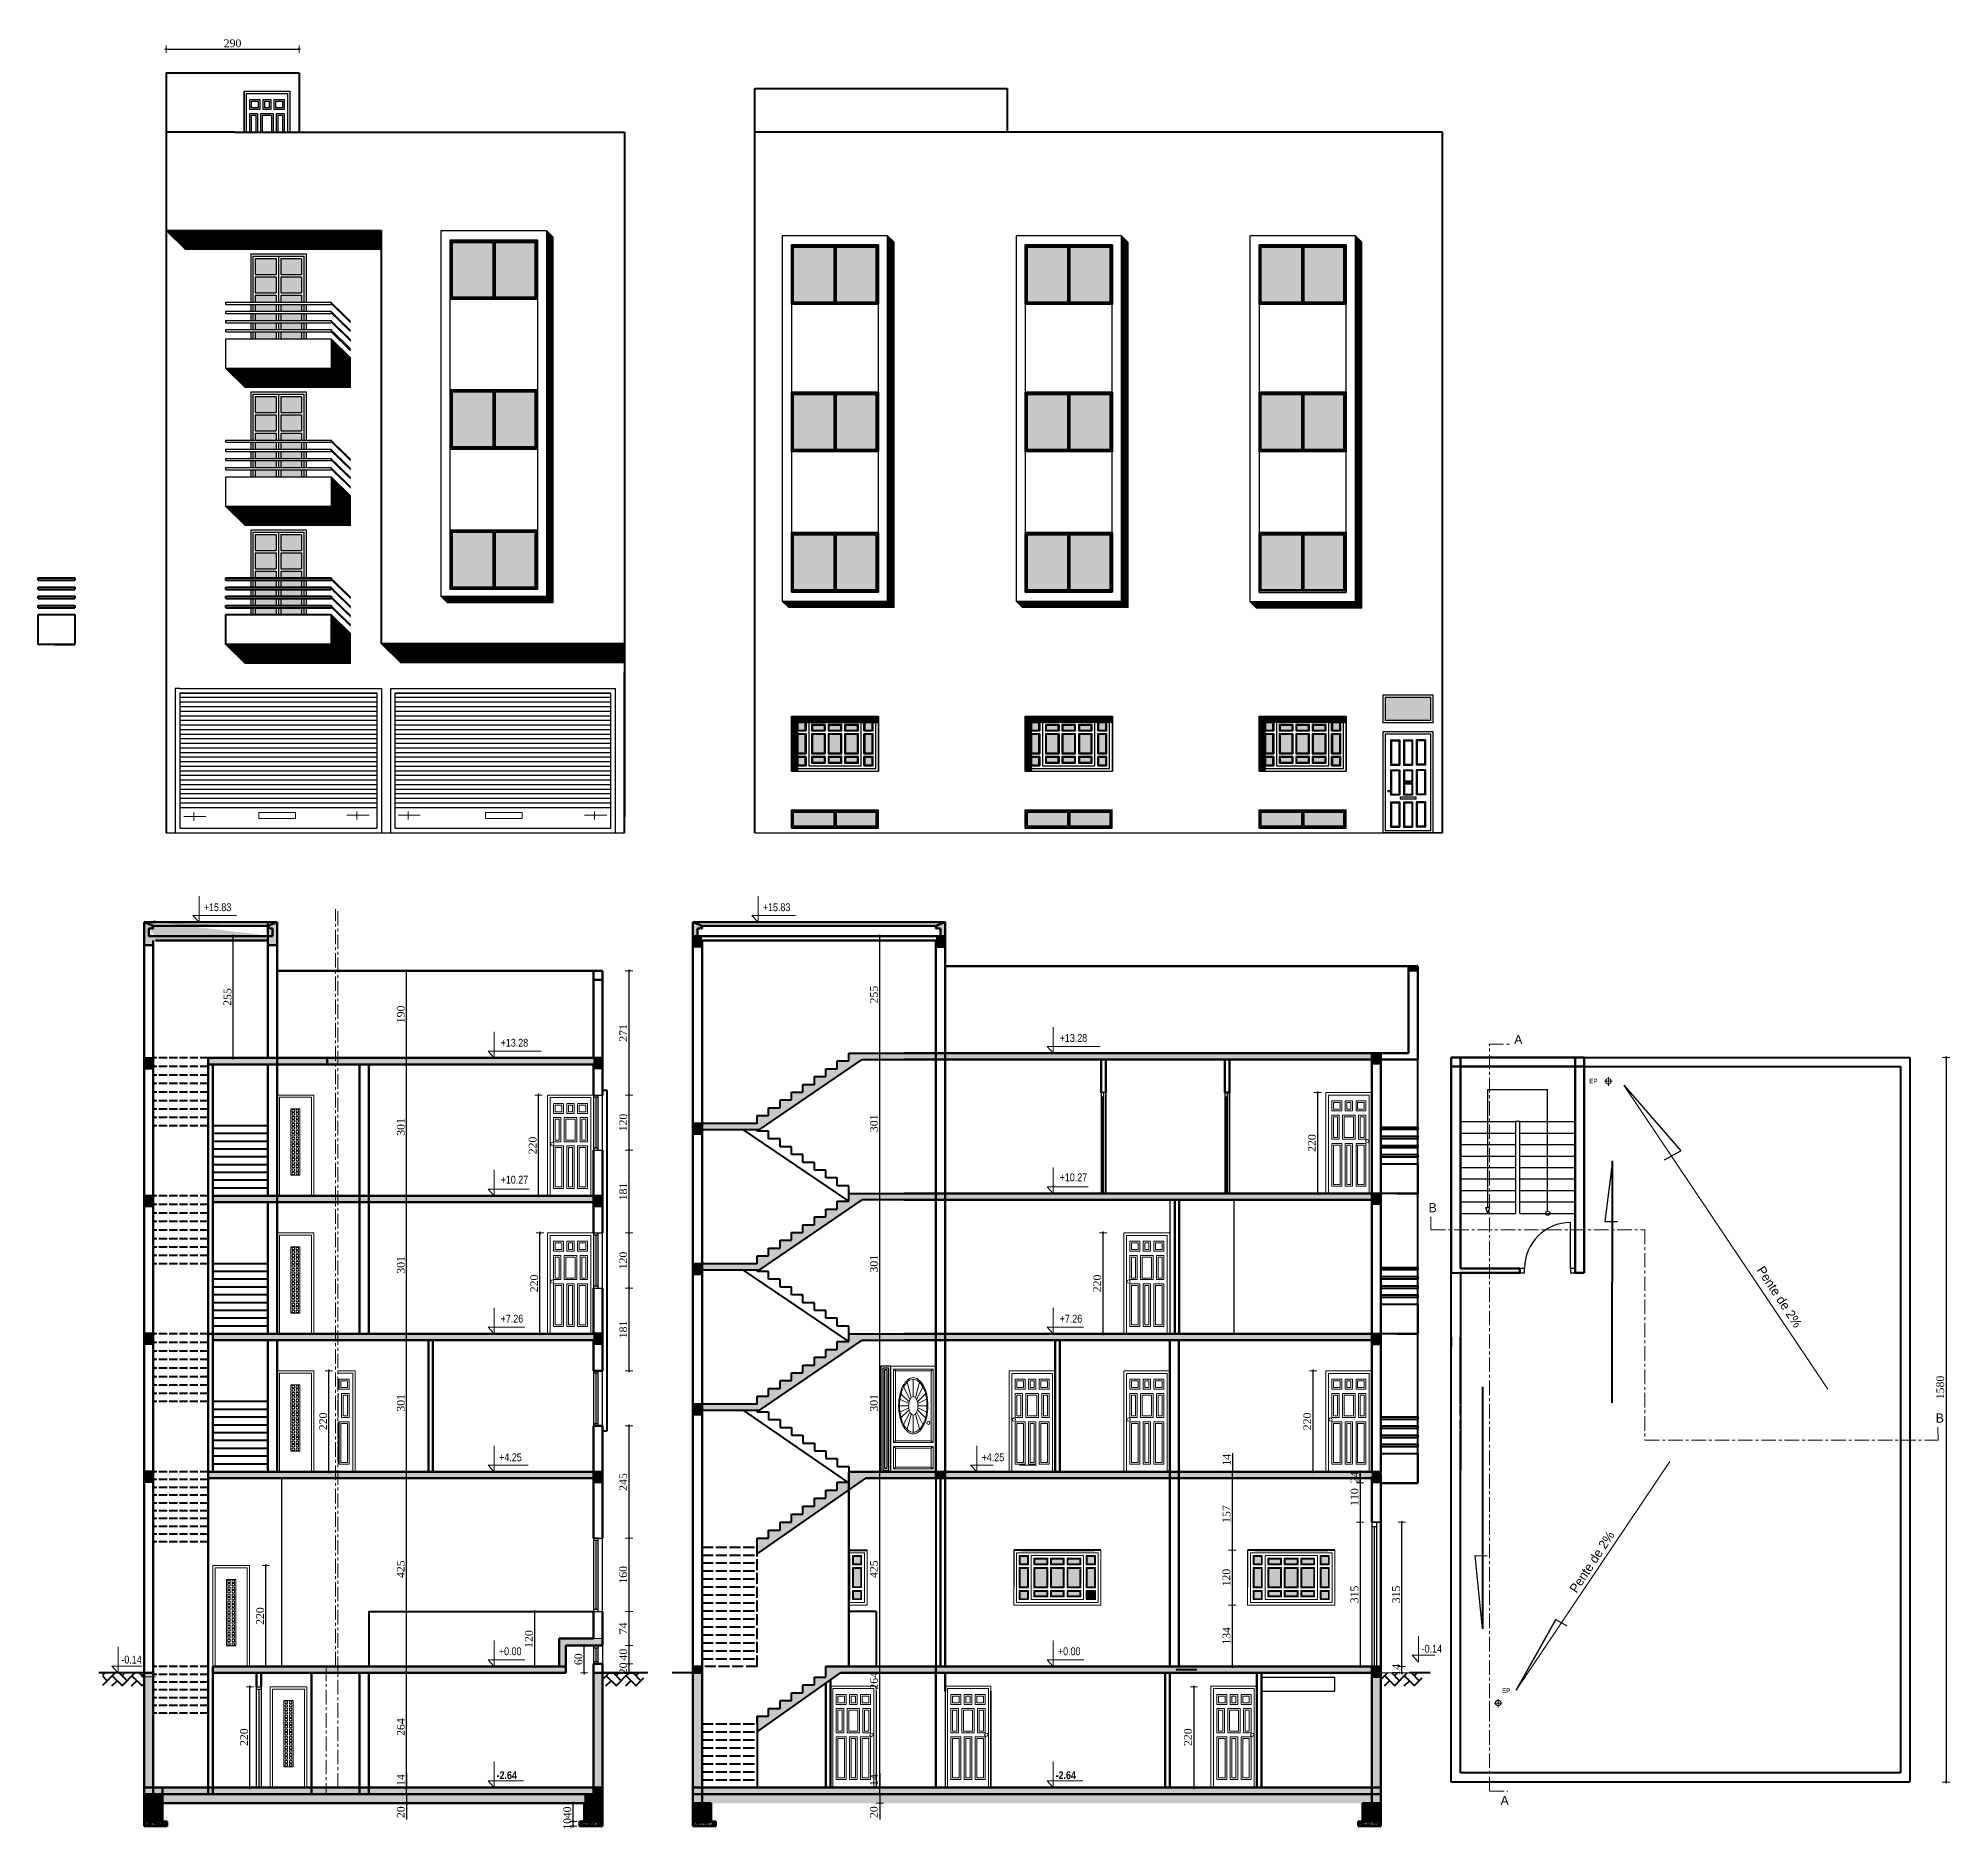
# Model space of a CAD drawing. Header units: millimetres. Extents: x -4146 to 23, y -2153 to 7365.
# Drawn here: x -4146 to 23, y 3458 to 7365 of the extents above; entities that cross this region are included whole.
import ezdxf

# ---------------------------------------------------------------- set-up
doc = ezdxf.new("R2010")
doc.units = ezdxf.units.MM
doc.linetypes.add('ACAD_ISO02W100', pattern=[15, 12, -3])
doc.linetypes.add('AXES', pattern=[50.8, 31.75, -6.35, 6.35, -6.35])
for name, color, linetype, lineweight in [('.. menuiserie', 40, 'Continuous', 20), ('Cotation', 242, 'Continuous', 20), ('ecriture', 122, 'Continuous', 40), ('ESC', 111, 'Continuous', 40), ('escalier', 2, 'Continuous', 40), ('fin', 73, 'Continuous', 20), ('HA', 8, 'Continuous', 20), ('minuiserue', 3, 'Continuous', 30), ('MUR', 6, 'Continuous', 60), ('murs', 100, 'Continuous', 60)]:
    doc.layers.add(name, color=color, linetype=linetype, lineweight=lineweight)
doc.layers.add('Gaine', color=211, linetype='Continuous')
doc.styles.add('cotation', font='times.ttf', dxfattribs={"height": 17})
doc.styles.add('Technic', font='ARIALN.TTF', dxfattribs={"height": 17})
doc.dimstyles.new('ech-100', dxfattribs={"dimtxt": 17, "dimasz": 0.02, "dimexe": 1.25, "dimexo": 0.625, "dimgap": 4, "dimtad": 1, "dimdec": 0, "dimtxsty": 'cotation', "dimblk": 'cotation', "dimcen": 2, "dimse1": 1, "dimse2": 1, "dimadec": 0, "dimazin": 0, "dimtfac": 1, "dimtdec": 0, "dimtix": 1, "dimtmove": 0, "dimatfit": 3, "dimldrblk": 'cotation', "dimfxl": 1.25, "dimtolj": 1, "dimarcsym": 0})
pattern_1 = [(50, (535.7503, 12196.9046), (3.6436934, -0.3187817), [0.381, -4.191]), (355, (535.7503, 12196.9046), (-0.7048565, 3.8211329), [0.3048, -3.3528]), (100.451, (536.054, 12196.878), (2.93885, 3.5023338), [0.3238, -3.5618]), (46.1842, (535.7503, 12197.9206), (5.4215808, -0.8408466), [0.5715, -6.2865]), (96.6356, (536.202, 12197.8505), (4.7480847, 4.948511), [0.4857, -5.3427]), (351.184, (535.7503, 12197.9206), (4.748092, 4.9485024), [0.4572, -5.0292]), (21, (536.2583, 12197.6666), (3.0322976, -2.0453104), [0.381, -4.191]), (326, (536.2583, 12197.6666), (1.2360406, 3.6837593), [0.3048, -3.3528]), (71.4514, (536.511, 12197.496), (4.2683298, 1.6384572), [0.3238, -3.5618]), (37.5, (535.7503, 12196.9046), (0.06177207, 1.69110078), [0, -3.31216, 0, -3.4036, 0, -3.3655]), (7.5, (535.7503, 12196.9046), (1.33639325, 2.0036115), [0, -1.94056, 0, -3.23596, 0, -1.2827]), (327.5, (534.6175, 12196.9046), (2.7118119, -0.11457488), [0, -1.27, 0, -3.9624, 0, -5.2578]), (317.5, (534.1095, 12196.9046), (2.9625836, 0.5085298), [0, -1.651, 0, -2.63144, 0, -3.7338])]
pattern_2 = [(45, (-1093.27, -485.5933), (-1.122532, 1.122532), [])]
pattern_3 = [(45, (-1093.27, -560.8995), (-1.122532, 1.122532), [])]
pattern_4 = [(45, (-583.27, -560.8995), (-1.122532, 1.122532), [])]
pattern_5 = [(45, (-73.27, -560.8995), (-1.122532, 1.122532), [])]

msp = doc.modelspace()

# ---------------------------------------------------------------- texts
at = {"layer": 'ecriture', "attachment_point": 1}
for s, width, insert, char_height in [('A', 194.01183, (-926.724, 5191.596), 20), ('EP', 0.22029, (-763.259, 5095.924), 10), ('B', 194.01183, (-1113.366, 4824.724), 20), ('B', 194.01183, (-7.219, 4366.145), 20), ('EP', 0.22029, (-953.379, 3766.561), 10), ('A', 194.01183, (-956.584, 3532.098), 20)]:
    msp.add_mtext_dynamic_manual_height_columns(s, width=width, gutter_width=12.5, heights=[0], dxfattribs=dict(at, insert=insert, char_height=char_height))
at = {"layer": 'ecriture', "color": 0, "lineweight": 30, "char_height": 20, "width": 244.53793}
for insert, attachment_point, rotation in [((-297.864, 4561.824), 3, 303.28527), ((-706.507, 4100.803), 9, 56.71473)]:
    msp.add_mtext('Pente de 2%', dxfattribs=dict(at, insert=insert, attachment_point=attachment_point, rotation=rotation))
at = {"layer": 'HA', "char_height": 17, "attachment_point": 1, "style": 'Technic'}
for s, insert in [('+15.83', (-3784.939, 5478.346)), ('+15.83', (-2565.672, 5478.346)), ('+13.28', (-3137.451, 5182.889)), ('+13.28', (-1918.184, 5193.289)), ('+10.27', (-3137.437, 4884.258)), ('+10.27', (-1918.169, 4889.458)), ('+7.26', (-3137.437, 4581.292)), ('+7.26', (-1918.169, 4581.292)), ('+4.25', (-3140.585, 4278.954)), ('+4.25', (-2088.313, 4278.954)), ('-0.14', (-3964.561, 3837.81)), ('+0.00', (-3141.196, 3856.048)), ('+0.00', (-1921.929, 3856.048)), ('-0.14', (-1128.584, 3861.564)), ('{\\fArial Narrow|b1|i0|c0|p34;-2.64}', (-3146.291, 3585.797)), ('{\\fArial Narrow|b1|i0|c0|p34;-2.64}', (-1927.024, 3585.797))]:
    msp.add_mtext_dynamic_manual_height_columns(s, width=43.68538, gutter_width=12.5, heights=[0], dxfattribs=dict(at, insert=insert))

# ---------------------------------------------------------------- blocks, each defined once
blk = doc.blocks.new('P100X220')
for p, q in [((0, 220), (100, 220)), ((0, 220), (0, 0)), ((0, 0), (0, 220)), ((5.5, 214.5), (94.5, 214.5)), ((5.5, 0), (5.5, 214.5)), ((94.5, 214.5), (94.5, 0)), ((100, 220), (100, 0)), ((100, 220), (100, 0)), ((0, 0), (100, 0))]:
    blk.add_line(p, q)
for points in [[(12.7, 201.8), (34.5, 201.8), (34.5, 180), (12.7, 180)], [(12.7, 170.9), (29.1, 170.9), (29.1, 118.2), (12.7, 118.2)], [(16.4, 198.2), (30.9, 198.2), (30.9, 183.6), (16.4, 183.6)], [(16.4, 167.3), (25.5, 167.3), (25.5, 121.8), (16.4, 121.8)], [(36.4, 170.9), (63.6, 170.9), (63.6, 118.2), (36.4, 118.2)], [(40, 167.3), (60, 167.3), (60, 121.8), (40, 121.8)], [(41.8, 201.8), (58.2, 201.8), (58.2, 180), (41.8, 180)], [(45.5, 198.2), (54.5, 198.2), (54.5, 183.6), (45.5, 183.6)], [(65.5, 201.8), (87.3, 201.8), (87.3, 180), (65.5, 180)], [(69.1, 198.2), (83.6, 198.2), (83.6, 183.6), (69.1, 183.6)], [(70.9, 170.9), (87.3, 170.9), (87.3, 118.2), (70.9, 118.2)], [(74.5, 167.3), (83.6, 167.3), (83.6, 121.8), (74.5, 121.8)], [(12.7, 109.1), (34.5, 109.1), (34.5, 16.4), (12.7, 16.4)], [(16.4, 105.5), (30.9, 105.5), (30.9, 20), (16.4, 20)], [(41.8, 109.1), (58.2, 109.1), (58.2, 16.4), (41.8, 16.4)], [(45.5, 105.5), (54.5, 105.5), (54.5, 20), (45.5, 20)], [(65.5, 109.1), (87.3, 109.1), (87.3, 16.4), (65.5, 16.4)], [(69.1, 105.5), (83.6, 105.5), (83.6, 20), (69.1, 20)]]:
    blk.add_lwpolyline(points, close=True)
blk.add_circle((10.1, 113.9), 3.64)
blk = doc.blocks.new('PORFA8~1')
for p, q in [((118, 36.6), (118, 256.6)), ((118, 256.6), (198, 256.6)), ((123, 36.6), (123, 251.6)), ((123, 251.6), (193, 251.6)), ((193, 36.6), (193, 251.6)), ((198, 36.6), (198, 256.6)), ((148, 226.6), (168, 226.6)), ((148, 81.8), (148, 226.6)), ((151, 225), (156, 225)), ((151, 220), (151, 225)), ((151, 220), (156, 220)), ((151, 217.4), (156, 217.4)), ((151, 212.4), (151, 217.4)), ((151, 212.4), (156, 212.4)), ((151, 209.8), (156, 209.8)), ((151, 204.8), (151, 209.8)), ((156, 220), (156, 225)), ((156, 212.4), (156, 217.4)), ((156, 204.8), (156, 209.8)), ((160, 225), (165, 225)), ((160, 220), (160, 225)), ((160, 220), (165, 220)), ((160, 217.4), (165, 217.4)), ((160, 212.4), (160, 217.4)), ((160, 212.4), (165, 212.4)), ((160, 209.8), (165, 209.8)), ((160, 204.8), (160, 209.8)), ((165, 220), (165, 225)), ((165, 212.4), (165, 217.4)), ((165, 204.8), (165, 209.8)), ((168, 81.8), (168, 226.6)), ((151, 204.8), (156, 204.8)), ((151, 202.2), (156, 202.2)), ((151, 197.2), (151, 202.2)), ((151, 197.2), (156, 197.2)), ((151, 194.6), (156, 194.6)), ((151, 189.6), (151, 194.6)), ((151, 189.6), (156, 189.6)), ((151, 187), (156, 187)), ((151, 182), (151, 187)), ((151, 182), (156, 182)), ((151, 179.4), (156, 179.4)), ((151, 174.4), (151, 179.4)), ((151, 174.4), (156, 174.4)), ((151, 171.9), (156, 171.9)), ((151, 166.9), (151, 171.9)), ((151, 166.9), (156, 166.9)), ((156, 197.2), (156, 202.2)), ((156, 189.6), (156, 194.6)), ((156, 182), (156, 187)), ((156, 174.4), (156, 179.4)), ((156, 166.9), (156, 171.9)), ((160, 204.8), (165, 204.8)), ((160, 202.2), (165, 202.2)), ((160, 197.2), (160, 202.2)), ((160, 197.2), (165, 197.2)), ((160, 194.6), (165, 194.6)), ((160, 189.6), (160, 194.6)), ((160, 189.6), (165, 189.6)), ((160, 187), (165, 187)), ((160, 182), (160, 187)), ((160, 182), (165, 182)), ((160, 179.4), (165, 179.4)), ((160, 174.4), (160, 179.4)), ((160, 174.4), (165, 174.4)), ((160, 171.9), (165, 171.9)), ((160, 166.9), (160, 171.9)), ((160, 166.9), (165, 166.9)), ((165, 197.2), (165, 202.2)), ((165, 189.6), (165, 194.6)), ((165, 182), (165, 187)), ((165, 174.4), (165, 179.4)), ((165, 166.9), (165, 171.9)), ((151, 164.3), (156, 164.3)), ((151, 159.3), (151, 164.3)), ((151, 159.3), (156, 159.3)), ((151, 156.7), (156, 156.7)), ((151, 151.7), (151, 156.7)), ((151, 151.7), (156, 151.7)), ((151, 149.1), (156, 149.1)), ((151, 144.1), (151, 149.1)), ((151, 144.1), (156, 144.1)), ((151, 141.5), (156, 141.5)), ((151, 136.5), (151, 141.5)), ((151, 136.5), (156, 136.5)), ((151, 133.9), (156, 133.9)), ((151, 128.9), (151, 133.9)), ((151, 128.9), (156, 128.9)), ((151, 126.3), (156, 126.3)), ((151, 121.3), (151, 126.3)), ((156, 159.3), (156, 164.3)), ((156, 151.7), (156, 156.7)), ((156, 144.1), (156, 149.1)), ((156, 136.5), (156, 141.5)), ((156, 128.9), (156, 133.9)), ((156, 121.3), (156, 126.3)), ((160, 164.3), (165, 164.3)), ((160, 159.3), (160, 164.3)), ((160, 159.3), (165, 159.3)), ((160, 156.7), (165, 156.7)), ((160, 151.7), (160, 156.7)), ((160, 151.7), (165, 151.7)), ((160, 149.1), (165, 149.1)), ((160, 144.1), (160, 149.1)), ((160, 144.1), (165, 144.1)), ((160, 141.5), (165, 141.5)), ((160, 136.5), (160, 141.5)), ((160, 136.5), (165, 136.5)), ((160, 133.9), (165, 133.9)), ((160, 128.9), (160, 133.9)), ((160, 128.9), (165, 128.9)), ((160, 126.3), (165, 126.3)), ((160, 121.3), (160, 126.3)), ((165, 159.3), (165, 164.3)), ((165, 151.7), (165, 156.7)), ((165, 144.1), (165, 149.1)), ((165, 136.5), (165, 141.5)), ((165, 128.9), (165, 133.9)), ((165, 121.3), (165, 126.3)), ((151, 121.3), (156, 121.3)), ((151, 118.7), (156, 118.7)), ((151, 113.7), (151, 118.7)), ((151, 113.7), (156, 113.7)), ((151, 111.1), (156, 111.1)), ((151, 106.1), (151, 111.1)), ((151, 106.1), (156, 106.1)), ((151, 103.5), (156, 103.5)), ((151, 98.5), (151, 103.5)), ((151, 98.5), (156, 98.5)), ((151, 90.9), (151, 95.9)), ((151, 95.9), (156, 95.9)), ((151, 90.9), (156, 90.9)), ((151, 88.3), (156, 88.3)), ((151, 83.3), (151, 88.3)), ((156, 113.7), (156, 118.7)), ((156, 106.1), (156, 111.1)), ((156, 98.5), (156, 103.5)), ((156, 90.9), (156, 95.9)), ((156, 83.3), (156, 88.3)), ((160, 121.3), (165, 121.3)), ((160, 118.7), (165, 118.7)), ((160, 113.7), (160, 118.7)), ((160, 113.7), (165, 113.7)), ((160, 111.1), (165, 111.1)), ((160, 106.1), (160, 111.1)), ((160, 106.1), (165, 106.1)), ((160, 103.5), (165, 103.5)), ((160, 98.5), (160, 103.5)), ((160, 98.5), (165, 98.5)), ((160, 90.9), (160, 95.9)), ((160, 95.9), (165, 95.9)), ((160, 90.9), (165, 90.9)), ((160, 88.3), (165, 88.3)), ((160, 83.3), (160, 88.3)), ((165, 113.7), (165, 118.7)), ((165, 106.1), (165, 111.1)), ((165, 98.5), (165, 103.5)), ((165, 90.9), (165, 95.9)), ((165, 83.3), (165, 88.3)), ((148, 81.8), (168, 81.8)), ((151, 83.3), (156, 83.3)), ((160, 83.3), (165, 83.3)), ((118, 36.6), (198, 36.6))]:
    blk.add_line(p, q)
blk = doc.blocks.new('cotation')
at = {"layer": 'Cotation'}
h = blk.add_hatch(color=256, dxfattribs=at)
h.paths.add_polyline_path([(57.15, 0), (62.15, 0, 0.414213562), (0, 62.15), (0, 57.15, -0.414213562)])
h.paths.add_polyline_path([(0, -57.15), (0, -62.15, 0.414213562), (62.15, 0), (57.15, 0, -0.414213562)])
h.paths.add_polyline_path([(0, -62.15), (0, -57.15, -0.414213562), (-57.15, 0), (-62.15, 0, 0.414213562)])
h.paths.add_polyline_path([(0, 57.15), (0, 62.15, 0.414213562), (-62.15, 0), (-57.15, 0, -0.414213562)])
for p, q in [((-152.4, 0), (152.4, 0)), ((0, 406.4), (0, -406.4))]:
    blk.add_line(p, q, dxfattribs=at)
for radius, start, end in [(62.15, 0, 180), (62.15, 180, 0), (57.15, 0, 180), (57.15, 180, 0)]:
    blk.add_arc((0, 0), radius, start, end, dxfattribs=at)
blk = doc.blocks.new('*D200')
at = {"layer": 'Defpoints', "color": 0}
for p in [(-3361.8, 3536.2), (-3361.8, 3516.2), (-3342.5, 3536.2)]:
    blk.add_point(p, dxfattribs=at)
at = {"layer": 'HA', "color": 0, "lineweight": -2}
for p, q in [((-3342.5, 3536.2), (-3342.5, 3516.3)), ((-3342.5, 3516.2), (-3342.5, 3480.8))]:
    blk.add_line(p, q, dxfattribs=at)
at = {"layer": 'HA', "color": 0, "lineweight": -2, "xscale": 0.02, "yscale": 0.02, "zscale": 0.02}
for p, rotation in [((-3342.5, 3536.2), 90), ((-3342.5, 3516.2), 270)]:
    blk.add_blockref('cotation', p, dxfattribs=dict(at, rotation=rotation))
at = {"layer": 'HA', "color": 0, "insert": (-3355.1, 3496.6), "char_height": 17, "attachment_point": 5, "rotation": 90, "style": 'cotation'}
blk.add_mtext('\\A1;20', dxfattribs=at)
blk = doc.blocks.new('*D201')
at = {"layer": 'Defpoints', "color": 0}
for p in [(-3342.5, 3550.2), (-3342.5, 3550.2), (-3373.3, 3536.2)]:
    blk.add_point(p, dxfattribs=at)
at = {"layer": 'HA', "color": 0, "lineweight": -2}
for p in [(-3342.5, 3581.6), (-3342.5, 3536.2)]:
    blk.add_line(p, (-3342.5, 3550.2), dxfattribs=at)
at = {"layer": 'HA', "color": 0, "lineweight": -2, "xscale": 0.02, "yscale": 0.02, "zscale": 0.02}
for p, rotation in [((-3342.5, 3550.2), 90), ((-3342.5, 3536.2), 270)]:
    blk.add_blockref('cotation', p, dxfattribs=dict(at, rotation=rotation))
at = {"layer": 'HA', "color": 0, "insert": (-3355, 3567), "char_height": 17, "attachment_point": 5, "rotation": 90, "style": 'cotation'}
blk.add_mtext('\\A1;14', dxfattribs=at)
blk = doc.blocks.new('*D202')
at = {"layer": 'Defpoints', "color": 0}
for p in [(-2915, 3820.2), (-2881.9, 3800.2), (-2857.3, 3820.2)]:
    blk.add_point(p, dxfattribs=at)
at = {"layer": 'HA', "color": 0, "lineweight": -2}
for p, q in [((-2857.3, 3820.2), (-2857.3, 3820.3)), ((-2857.3, 3800.2), (-2857.3, 3820.2)), ((-2857.3, 3800.2), (-2857.3, 3800.2))]:
    blk.add_line(p, q, dxfattribs=at)
at = {"layer": 'HA', "color": 0, "lineweight": -2, "xscale": 0.02, "yscale": 0.02, "zscale": 0.02}
for p, rotation in [((-2857.3, 3820.2), 270), ((-2857.3, 3800.2), 90)]:
    blk.add_blockref('cotation', p, dxfattribs=dict(at, rotation=rotation))
at = {"layer": 'HA', "color": 0, "insert": (-2870, 3810.2), "char_height": 17, "attachment_point": 5, "rotation": 90, "style": 'cotation'}
blk.add_mtext('\\A1;20', dxfattribs=at)
blk = doc.blocks.new('*D203')
at = {"layer": 'Defpoints', "color": 0}
for p in [(-2915, 3860.2), (-2857.3, 3860.2), (-2915, 3820.2)]:
    blk.add_point(p, dxfattribs=at)
at = {"layer": 'HA', "color": 0, "lineweight": -2}
blk.add_line((-2857.3, 3820.2), (-2857.3, 3860.2), dxfattribs=at)
at = {"layer": 'HA', "color": 0, "lineweight": -2, "xscale": 0.02, "yscale": 0.02, "zscale": 0.02}
for p, rotation in [((-2857.3, 3860.2), 90), ((-2857.3, 3820.2), 270)]:
    blk.add_blockref('cotation', p, dxfattribs=dict(at, rotation=rotation))
at = {"layer": 'HA', "color": 0, "insert": (-2870, 3840.2), "char_height": 17, "attachment_point": 5, "rotation": 90, "style": 'cotation'}
blk.add_mtext('\\A1;40', dxfattribs=at)
blk = doc.blocks.new('*D204')
at = {"layer": 'Defpoints', "color": 0}
for p in [(-2915, 3934.2), (-2857.3, 3934.2), (-2915, 3860.2)]:
    blk.add_point(p, dxfattribs=at)
at = {"layer": 'HA', "color": 0, "lineweight": -2}
blk.add_line((-2857.3, 3860.2), (-2857.3, 3934.2), dxfattribs=at)
at = {"layer": 'HA', "color": 0, "lineweight": -2, "xscale": 0.02, "yscale": 0.02, "zscale": 0.02}
for p, rotation in [((-2857.3, 3934.2), 90), ((-2857.3, 3860.2), 270)]:
    blk.add_blockref('cotation', p, dxfattribs=dict(at, rotation=rotation))
at = {"layer": 'HA', "color": 0, "insert": (-2870, 3897.2), "char_height": 17, "attachment_point": 5, "rotation": 90, "style": 'cotation'}
blk.add_mtext('\\A1;74', dxfattribs=at)
blk = doc.blocks.new('*D205')
at = {"layer": 'Defpoints', "color": 0}
for p in [(-2915, 4094.2), (-2857.3, 4094.2), (-2915, 3934.2)]:
    blk.add_point(p, dxfattribs=at)
at = {"layer": 'HA', "color": 0, "lineweight": -2}
blk.add_line((-2857.3, 3934.2), (-2857.3, 4094.2), dxfattribs=at)
at = {"layer": 'HA', "color": 0, "lineweight": -2, "xscale": 0.02, "yscale": 0.02, "zscale": 0.02}
for p, rotation in [((-2857.3, 4094.2), 90), ((-2857.3, 3934.2), 270)]:
    blk.add_blockref('cotation', p, dxfattribs=dict(at, rotation=rotation))
at = {"layer": 'HA', "color": 0, "insert": (-2870, 4014.2), "char_height": 17, "attachment_point": 5, "rotation": 90, "style": 'cotation'}
blk.add_mtext('\\A1;160', dxfattribs=at)
blk = doc.blocks.new('*D206')
at = {"layer": 'Defpoints', "color": 0}
for p in [(-2915, 4338.8), (-2857.3, 4338.8), (-2915, 4094.2)]:
    blk.add_point(p, dxfattribs=at)
at = {"layer": 'HA', "color": 0, "lineweight": -2}
blk.add_line((-2857.3, 4094.2), (-2857.3, 4338.8), dxfattribs=at)
at = {"layer": 'HA', "color": 0, "lineweight": -2, "xscale": 0.02, "yscale": 0.02, "zscale": 0.02}
for p, rotation in [((-2857.3, 4338.8), 90), ((-2857.3, 4094.2), 270)]:
    blk.add_blockref('cotation', p, dxfattribs=dict(at, rotation=rotation))
at = {"layer": 'HA', "color": 0, "insert": (-2870, 4216.5), "char_height": 17, "attachment_point": 5, "rotation": 90, "style": 'cotation'}
blk.add_mtext('\\A1;245', dxfattribs=at)
blk = doc.blocks.new('*D207')
at = {"layer": 'Defpoints', "color": 0}
for p in [(-2915, 4639.6), (-2857.3, 4639.6), (-2915, 4458.8)]:
    blk.add_point(p, dxfattribs=at)
at = {"layer": 'HA', "color": 0, "lineweight": -2}
blk.add_line((-2857.3, 4458.8), (-2857.3, 4639.6), dxfattribs=at)
at = {"layer": 'HA', "color": 0, "lineweight": -2, "xscale": 0.02, "yscale": 0.02, "zscale": 0.02}
for p, rotation in [((-2857.3, 4639.6), 90), ((-2857.3, 4458.8), 270)]:
    blk.add_blockref('cotation', p, dxfattribs=dict(at, rotation=rotation))
at = {"layer": 'HA', "color": 0, "insert": (-2870, 4549.2), "char_height": 17, "attachment_point": 5, "rotation": 90, "style": 'cotation'}
blk.add_mtext('\\A1;181', dxfattribs=at)
blk = doc.blocks.new('*D208')
at = {"layer": 'Defpoints', "color": 0}
for p in [(-2915, 4759.6), (-2857.3, 4759.6), (-2915, 4639.6)]:
    blk.add_point(p, dxfattribs=at)
at = {"layer": 'HA', "color": 0, "lineweight": -2}
blk.add_line((-2857.3, 4639.6), (-2857.3, 4759.6), dxfattribs=at)
at = {"layer": 'HA', "color": 0, "lineweight": -2, "xscale": 0.02, "yscale": 0.02, "zscale": 0.02}
for p, rotation in [((-2857.3, 4759.6), 90), ((-2857.3, 4639.6), 270)]:
    blk.add_blockref('cotation', p, dxfattribs=dict(at, rotation=rotation))
at = {"layer": 'HA', "color": 0, "insert": (-2870, 4699.6), "char_height": 17, "attachment_point": 5, "rotation": 90, "style": 'cotation'}
blk.add_mtext('\\A1;120', dxfattribs=at)
blk = doc.blocks.new('*D209')
at = {"layer": 'Defpoints', "color": 0}
for p in [(-2915, 4940.4), (-2857.3, 4940.4), (-2915, 4759.6)]:
    blk.add_point(p, dxfattribs=at)
at = {"layer": 'HA', "color": 0, "lineweight": -2}
blk.add_line((-2857.3, 4759.6), (-2857.3, 4940.4), dxfattribs=at)
at = {"layer": 'HA', "color": 0, "lineweight": -2, "xscale": 0.02, "yscale": 0.02, "zscale": 0.02}
for p, rotation in [((-2857.3, 4940.4), 90), ((-2857.3, 4759.6), 270)]:
    blk.add_blockref('cotation', p, dxfattribs=dict(at, rotation=rotation))
at = {"layer": 'HA', "color": 0, "insert": (-2870, 4850), "char_height": 17, "attachment_point": 5, "rotation": 90, "style": 'cotation'}
blk.add_mtext('\\A1;181', dxfattribs=at)
blk = doc.blocks.new('*D210')
at = {"layer": 'Defpoints', "color": 0}
for p in [(-2915, 5060.4), (-2857.3, 5060.4), (-2915, 4940.4)]:
    blk.add_point(p, dxfattribs=at)
at = {"layer": 'HA', "color": 0, "lineweight": -2}
blk.add_line((-2857.3, 4940.4), (-2857.3, 5060.4), dxfattribs=at)
at = {"layer": 'HA', "color": 0, "lineweight": -2, "xscale": 0.02, "yscale": 0.02, "zscale": 0.02}
for p, rotation in [((-2857.3, 5060.4), 90), ((-2857.3, 4940.4), 270)]:
    blk.add_blockref('cotation', p, dxfattribs=dict(at, rotation=rotation))
at = {"layer": 'HA', "color": 0, "insert": (-2870, 5000.4), "char_height": 17, "attachment_point": 5, "rotation": 90, "style": 'cotation'}
blk.add_mtext('\\A1;120', dxfattribs=at)
blk = doc.blocks.new('*D211')
at = {"layer": 'Defpoints', "color": 0}
for p in [(-2915, 5331.2), (-2857.3, 5331.2), (-2915, 5060.4)]:
    blk.add_point(p, dxfattribs=at)
at = {"layer": 'HA', "color": 0, "lineweight": -2}
blk.add_line((-2857.3, 5060.4), (-2857.3, 5331.2), dxfattribs=at)
at = {"layer": 'HA', "color": 0, "lineweight": -2, "xscale": 0.02, "yscale": 0.02, "zscale": 0.02}
for p, rotation in [((-2857.3, 5331.2), 90), ((-2857.3, 5060.4), 270)]:
    blk.add_blockref('cotation', p, dxfattribs=dict(at, rotation=rotation))
at = {"layer": 'HA', "color": 0, "insert": (-2870, 5195.8), "char_height": 17, "attachment_point": 5, "rotation": 90, "style": 'cotation'}
blk.add_mtext('\\A1;271', dxfattribs=at)
blk = doc.blocks.new('*D212')
at = {"layer": 'Defpoints', "color": 0}
for p in [(-2979.3, 3476.2), (-2965, 3476.2), (-2965, 3466.2)]:
    blk.add_point(p, dxfattribs=at)
at = {"layer": 'HA', "color": 0, "lineweight": -2}
for p, q in [((-2979.3, 3476.2), (-2979.3, 3476.3)), ((-2979.3, 3466.2), (-2979.3, 3476.2)), ((-2979.3, 3466.2), (-2979.3, 3466.2))]:
    blk.add_line(p, q, dxfattribs=at)
at = {"layer": 'HA', "color": 0, "lineweight": -2, "xscale": 0.02, "yscale": 0.02, "zscale": 0.02}
for p, rotation in [((-2979.3, 3476.2), 270), ((-2979.3, 3466.2), 90)]:
    blk.add_blockref('cotation', p, dxfattribs=dict(at, rotation=rotation))
at = {"layer": 'HA', "color": 0, "insert": (-2991.9, 3471.2), "char_height": 17, "attachment_point": 5, "rotation": 90, "style": 'cotation'}
blk.add_mtext('\\A1;10', dxfattribs=at)
blk = doc.blocks.new('*D213')
at = {"layer": 'Defpoints', "color": 0}
for p in [(-2979.3, 3516.2), (-2979.3, 3516.2), (-2965, 3476.2)]:
    blk.add_point(p, dxfattribs=at)
at = {"layer": 'HA', "color": 0, "lineweight": -2}
blk.add_line((-2979.3, 3476.2), (-2979.3, 3516.2), dxfattribs=at)
at = {"layer": 'HA', "color": 0, "lineweight": -2, "xscale": 0.02, "yscale": 0.02, "zscale": 0.02}
for p, rotation in [((-2979.3, 3516.2), 90), ((-2979.3, 3476.2), 270)]:
    blk.add_blockref('cotation', p, dxfattribs=dict(at, rotation=rotation))
at = {"layer": 'HA', "color": 0, "insert": (-2991.9, 3496.2), "char_height": 17, "attachment_point": 5, "rotation": 90, "style": 'cotation'}
blk.add_mtext('\\A1;40', dxfattribs=at)
blk = doc.blocks.new('*D214')
at = {"layer": 'Defpoints', "color": 0}
for p in [(-3342.4, 3814.2), (-3324.6, 3814.2), (-3324.6, 3550.2)]:
    blk.add_point(p, dxfattribs=at)
at = {"layer": 'HA', "color": 0, "lineweight": -2}
blk.add_line((-3342.4, 3550.2), (-3342.4, 3814.2), dxfattribs=at)
at = {"layer": 'HA', "color": 0, "lineweight": -2, "xscale": 0.02, "yscale": 0.02, "zscale": 0.02}
for p, rotation in [((-3342.4, 3814.2), 90), ((-3342.4, 3550.2), 270)]:
    blk.add_blockref('cotation', p, dxfattribs=dict(at, rotation=rotation))
at = {"layer": 'HA', "color": 0, "insert": (-3355, 3682.2), "char_height": 17, "attachment_point": 5, "rotation": 90, "style": 'cotation'}
blk.add_mtext('\\A1;264', dxfattribs=at)
blk = doc.blocks.new('*D215')
at = {"layer": 'Defpoints', "color": 0}
for p in [(-3345, 4238.8), (-3342.4, 4238.8), (-3324.6, 3814.2)]:
    blk.add_point(p, dxfattribs=at)
at = {"layer": 'HA', "color": 0, "lineweight": -2}
blk.add_line((-3342.4, 3814.2), (-3342.4, 4238.8), dxfattribs=at)
at = {"layer": 'HA', "color": 0, "lineweight": -2, "xscale": 0.02, "yscale": 0.02, "zscale": 0.02}
for p, rotation in [((-3342.4, 4238.8), 90), ((-3342.4, 3814.2), 270)]:
    blk.add_blockref('cotation', p, dxfattribs=dict(at, rotation=rotation))
at = {"layer": 'HA', "color": 0, "insert": (-3355, 4026.5), "char_height": 17, "attachment_point": 5, "rotation": 90, "style": 'cotation'}
blk.add_mtext('\\A1;425', dxfattribs=at)
blk = doc.blocks.new('*D216')
at = {"layer": 'Defpoints', "color": 0}
for p in [(-3342.4, 4539.6), (-3342.4, 4539.6), (-3345, 4238.8)]:
    blk.add_point(p, dxfattribs=at)
at = {"layer": 'HA', "color": 0, "lineweight": -2}
blk.add_line((-3342.4, 4238.8), (-3342.4, 4539.6), dxfattribs=at)
at = {"layer": 'HA', "color": 0, "lineweight": -2, "xscale": 0.02, "yscale": 0.02, "zscale": 0.02}
for p, rotation in [((-3342.4, 4539.6), 90), ((-3342.4, 4238.8), 270)]:
    blk.add_blockref('cotation', p, dxfattribs=dict(at, rotation=rotation))
at = {"layer": 'HA', "color": 0, "insert": (-3355, 4389.2), "char_height": 17, "attachment_point": 5, "rotation": 90, "style": 'cotation'}
blk.add_mtext('\\A1;301', dxfattribs=at)
blk = doc.blocks.new('*D217')
at = {"layer": 'Defpoints', "color": 0}
for p in [(-3342.4, 4840.4), (-3342.4, 4840.4), (-3342.4, 4539.6)]:
    blk.add_point(p, dxfattribs=at)
at = {"layer": 'HA', "color": 0, "lineweight": -2}
blk.add_line((-3342.4, 4539.6), (-3342.4, 4840.4), dxfattribs=at)
at = {"layer": 'HA', "color": 0, "lineweight": -2, "xscale": 0.02, "yscale": 0.02, "zscale": 0.02}
for p, rotation in [((-3342.4, 4840.4), 90), ((-3342.4, 4539.6), 270)]:
    blk.add_blockref('cotation', p, dxfattribs=dict(at, rotation=rotation))
at = {"layer": 'HA', "color": 0, "insert": (-3355, 4690), "char_height": 17, "attachment_point": 5, "rotation": 90, "style": 'cotation'}
blk.add_mtext('\\A1;301', dxfattribs=at)
blk = doc.blocks.new('*D218')
at = {"layer": 'Defpoints', "color": 0}
for p in [(-3342.4, 5141.2), (-3342.4, 5141.2), (-3342.4, 4840.4)]:
    blk.add_point(p, dxfattribs=at)
at = {"layer": 'HA', "color": 0, "lineweight": -2}
blk.add_line((-3342.4, 4840.4), (-3342.4, 5141.2), dxfattribs=at)
at = {"layer": 'HA', "color": 0, "lineweight": -2, "xscale": 0.02, "yscale": 0.02, "zscale": 0.02}
for p, rotation in [((-3342.4, 5141.2), 90), ((-3342.4, 4840.4), 270)]:
    blk.add_blockref('cotation', p, dxfattribs=dict(at, rotation=rotation))
at = {"layer": 'HA', "color": 0, "insert": (-3355, 4990.8), "char_height": 17, "attachment_point": 5, "rotation": 90, "style": 'cotation'}
blk.add_mtext('\\A1;301', dxfattribs=at)
blk = doc.blocks.new('*D219')
at = {"layer": 'Defpoints', "color": 0}
for p in [(-3342.4, 5331.2), (-3342.4, 5331.2), (-3342.4, 5141.2)]:
    blk.add_point(p, dxfattribs=at)
at = {"layer": 'HA', "color": 0, "lineweight": -2}
blk.add_line((-3342.4, 5141.2), (-3342.4, 5331.2), dxfattribs=at)
at = {"layer": 'HA', "color": 0, "lineweight": -2, "xscale": 0.02, "yscale": 0.02, "zscale": 0.02}
for p, rotation in [((-3342.4, 5331.2), 90), ((-3342.4, 5141.2), 270)]:
    blk.add_blockref('cotation', p, dxfattribs=dict(at, rotation=rotation))
at = {"layer": 'HA', "color": 0, "insert": (-3355.1, 5236.2), "char_height": 17, "attachment_point": 5, "rotation": 90, "style": 'cotation'}
blk.add_mtext('\\A1;190', dxfattribs=at)
blk = doc.blocks.new('*D220')
at = {"layer": 'Defpoints', "color": 0}
for p in [(-3684.8, 3770.2), (-3684.3, 3770.2), (-3684.8, 3550.2)]:
    blk.add_point(p, dxfattribs=at)
at = {"layer": 'HA', "color": 0, "lineweight": -2}
blk.add_line((-3684.3, 3550.2), (-3684.3, 3770.2), dxfattribs=at)
at = {"layer": 'HA', "color": 0, "lineweight": -2, "xscale": 0.02, "yscale": 0.02, "zscale": 0.02}
for p, rotation in [((-3684.3, 3770.2), 90), ((-3684.3, 3550.2), 270)]:
    blk.add_blockref('cotation', p, dxfattribs=dict(at, rotation=rotation))
at = {"layer": 'HA', "color": 0, "insert": (-3696.9, 3660.2), "char_height": 17, "attachment_point": 5, "rotation": 90, "style": 'cotation'}
blk.add_mtext('\\A1;220', dxfattribs=at)
blk = doc.blocks.new('*D221')
at = {"layer": 'Defpoints', "color": 0}
for p in [(-3649.9, 4034.2), (-3649.3, 4034.2), (-3649.9, 3814.2)]:
    blk.add_point(p, dxfattribs=at)
at = {"layer": 'HA', "color": 0, "lineweight": -2}
blk.add_line((-3649.3, 3814.2), (-3649.3, 4034.2), dxfattribs=at)
at = {"layer": 'HA', "color": 0, "lineweight": -2, "xscale": 0.02, "yscale": 0.02, "zscale": 0.02}
for p, rotation in [((-3649.3, 4034.2), 90), ((-3649.3, 3814.2), 270)]:
    blk.add_blockref('cotation', p, dxfattribs=dict(at, rotation=rotation))
at = {"layer": 'HA', "color": 0, "insert": (-3662, 3924.2), "char_height": 17, "attachment_point": 5, "rotation": 90, "style": 'cotation'}
blk.add_mtext('\\A1;220', dxfattribs=at)
blk = doc.blocks.new('*D222')
at = {"layer": 'Defpoints', "color": 0}
for p in [(-3052.2, 4759.6), (-3051.6, 4759.6), (-3052.2, 4539.6)]:
    blk.add_point(p, dxfattribs=at)
at = {"layer": 'HA', "color": 0, "lineweight": -2}
blk.add_line((-3051.6, 4539.6), (-3051.6, 4759.6), dxfattribs=at)
at = {"layer": 'HA', "color": 0, "lineweight": -2, "xscale": 0.02, "yscale": 0.02, "zscale": 0.02}
for p, rotation in [((-3051.6, 4759.6), 90), ((-3051.6, 4539.6), 270)]:
    blk.add_blockref('cotation', p, dxfattribs=dict(at, rotation=rotation))
at = {"layer": 'HA', "color": 0, "insert": (-3064.3, 4649.6), "char_height": 17, "attachment_point": 5, "rotation": 90, "style": 'cotation'}
blk.add_mtext('\\A1;220', dxfattribs=at)
blk = doc.blocks.new('*D223')
at = {"layer": 'Defpoints', "color": 0}
for p in [(-3055.5, 5060.4), (-3054.9, 5060.4), (-3055.5, 4840.4)]:
    blk.add_point(p, dxfattribs=at)
at = {"layer": 'HA', "color": 0, "lineweight": -2}
blk.add_line((-3054.9, 4840.4), (-3054.9, 5060.4), dxfattribs=at)
at = {"layer": 'HA', "color": 0, "lineweight": -2, "xscale": 0.02, "yscale": 0.02, "zscale": 0.02}
for p, rotation in [((-3054.9, 5060.4), 90), ((-3054.9, 4840.4), 270)]:
    blk.add_blockref('cotation', p, dxfattribs=dict(at, rotation=rotation))
at = {"layer": 'HA', "color": 0, "insert": (-3067.5, 4950.4), "char_height": 17, "attachment_point": 5, "rotation": 90, "style": 'cotation'}
blk.add_mtext('\\A1;220', dxfattribs=at)
blk = doc.blocks.new('*D224')
at = {"layer": 'Defpoints', "color": 0}
for p in [(-2995, 3860.2), (-2955, 3860.2), (-2995, 3800.2)]:
    blk.add_point(p, dxfattribs=at)
at = {"layer": 'HA', "color": 0, "lineweight": -2}
blk.add_line((-2955, 3800.2), (-2955, 3860.2), dxfattribs=at)
at = {"layer": 'HA', "color": 0, "lineweight": -2, "xscale": 0.02, "yscale": 0.02, "zscale": 0.02}
for p, rotation in [((-2955, 3860.2), 90), ((-2955, 3800.2), 270)]:
    blk.add_blockref('cotation', p, dxfattribs=dict(at, rotation=rotation))
at = {"layer": 'HA', "color": 0, "insert": (-2967.6, 3830.2), "char_height": 17, "attachment_point": 5, "rotation": 90, "style": 'cotation'}
blk.add_mtext('\\A1;60', dxfattribs=at)
blk = doc.blocks.new('*D225')
at = {"layer": 'Defpoints', "color": 0}
for p in [(-3063.1, 3934.2), (-3045.4, 3934.2), (-3045.4, 3814.2)]:
    blk.add_point(p, dxfattribs=at)
at = {"layer": 'HA', "color": 0, "lineweight": -2}
blk.add_line((-3063.1, 3814.2), (-3063.1, 3934.2), dxfattribs=at)
at = {"layer": 'HA', "color": 0, "lineweight": -2, "xscale": 0.02, "yscale": 0.02, "zscale": 0.02}
for p, rotation in [((-3063.1, 3934.2), 90), ((-3063.1, 3814.2), 270)]:
    blk.add_blockref('cotation', p, dxfattribs=dict(at, rotation=rotation))
at = {"layer": 'HA', "color": 0, "insert": (-3075.8, 3874.2), "char_height": 17, "attachment_point": 5, "rotation": 90, "style": 'cotation'}
blk.add_mtext('\\A1;120', dxfattribs=at)
blk = doc.blocks.new('*D226')
at = {"layer": 'Defpoints', "color": 0}
for p in [(-3720.5, 5407), (-3710.4, 5407), (-3710.4, 5141.2)]:
    blk.add_point(p, dxfattribs=at)
at = {"layer": 'HA', "color": 0, "lineweight": -2}
blk.add_line((-3720.5, 5141.2), (-3720.5, 5407), dxfattribs=at)
at = {"layer": 'HA', "color": 0, "lineweight": -2, "xscale": 0.02, "yscale": 0.02, "zscale": 0.02}
for p, rotation in [((-3720.5, 5407), 90), ((-3720.5, 5141.2), 270)]:
    blk.add_blockref('cotation', p, dxfattribs=dict(at, rotation=rotation))
at = {"layer": 'HA', "color": 0, "insert": (-3733.2, 5274.1), "char_height": 17, "attachment_point": 5, "rotation": 90, "style": 'cotation'}
blk.add_mtext('\\A1;255', dxfattribs=at)
blk = doc.blocks.new('*D246')
at = {"layer": 'Defpoints', "color": 0}
for p in [(-64.1, 5142.4), (-64.1, 3562.4), (15.1, 3562.4)]:
    blk.add_point(p, dxfattribs=at)
at = {"layer": 'HA', "color": 0, "lineweight": -2}
blk.add_line((15.1, 5142.3), (15.1, 3562.4), dxfattribs=at)
at = {"layer": 'HA', "color": 0, "lineweight": -2, "xscale": 0.02, "yscale": 0.02, "zscale": 0.02}
for p, rotation in [((15.1, 5142.4), 90), ((15.1, 3562.4), 270)]:
    blk.add_blockref('cotation', p, dxfattribs=dict(at, rotation=rotation))
at = {"layer": 'HA', "color": 0, "insert": (2.5, 4422.7), "char_height": 17, "attachment_point": 5, "rotation": 90, "style": 'cotation'}
blk.add_mtext('\\A1;1580', dxfattribs=at)
blk = doc.blocks.new('FENT 3')
at = {"layer": 'fin'}
for p, q in [((-1410, 6460.8), (-1410, 6340.8)), ((-1410, 6460.8), (-1410, 6340.8)), ((-1410, 6340.8), (-1410, 6460.8)), ((-1410, 6460.8), (-1410, 6340.8)), ((-1410, 6460.8), (-1410, 6340.8)), ((-1410, 6460.8), (-1410, 6340.8)), ((-1410, 6460.8), (-1410, 6340.8)), ((-1410, 6340.8), (-1410, 6460.8)), ((-1410, 6460.8), (-1410, 6340.8)), ((-1410, 6460.8), (-1410, 6340.8))]:
    blk.add_line(p, q, dxfattribs=at)
at = {"layer": 'fin', "linetype": 'Continuous'}
for p, q in [((-1410, 6460.8), (-1410, 6340.8)), ((-1410, 6460.8), (-1410, 6340.8)), ((-1410, 6460.8), (-1219.9, 6460.8)), ((-1225.9, 6454.8), (-1404, 6454.8)), ((-1404, 6454.8), (-1404, 6346.8)), ((-1404, 6454.8), (-1404, 6346.8)), ((-1378, 6448.8), (-1398, 6448.8)), ((-1398, 6448.8), (-1398, 6428.8)), ((-1378, 6448.8), (-1398, 6448.8)), ((-1398, 6448.8), (-1398, 6428.8)), ((-1378, 6448.8), (-1398, 6448.8)), ((-1398, 6448.8), (-1398, 6428.8)), ((-1378, 6448.8), (-1398, 6448.8)), ((-1398, 6448.8), (-1398, 6428.8)), ((-1378, 6428.8), (-1398, 6428.8)), ((-1378, 6428.8), (-1398, 6428.8)), ((-1398, 6428.8), (-1378, 6428.8)), ((-1398, 6428.8), (-1378, 6428.8)), ((-1378, 6422.8), (-1398, 6422.8)), ((-1398, 6422.8), (-1398, 6378.8)), ((-1378, 6422.8), (-1398, 6422.8)), ((-1398, 6422.8), (-1398, 6378.8)), ((-1378, 6422.8), (-1398, 6422.8)), ((-1398, 6422.8), (-1398, 6378.8)), ((-1378, 6422.8), (-1398, 6422.8)), ((-1398, 6422.8), (-1398, 6378.8)), ((-1380, 6446.8), (-1396, 6446.8)), ((-1396, 6446.8), (-1396, 6430.8)), ((-1380, 6446.8), (-1396, 6446.8)), ((-1396, 6446.8), (-1396, 6430.8)), ((-1396, 6430.8), (-1380, 6430.8)), ((-1396, 6430.8), (-1380, 6430.8)), ((-1380, 6420.8), (-1396, 6420.8)), ((-1396, 6420.8), (-1396, 6380.8)), ((-1380, 6420.8), (-1396, 6420.8)), ((-1396, 6420.8), (-1396, 6380.8)), ((-1380, 6430.8), (-1380, 6446.8)), ((-1380, 6430.8), (-1380, 6446.8)), ((-1380, 6380.8), (-1380, 6420.8)), ((-1380, 6380.8), (-1380, 6420.8)), ((-1378, 6448.8), (-1378, 6428.8)), ((-1378, 6448.8), (-1378, 6428.8)), ((-1378, 6428.8), (-1378, 6448.8)), ((-1378, 6428.8), (-1378, 6448.8)), ((-1378, 6422.8), (-1378, 6378.8)), ((-1378, 6422.8), (-1378, 6378.8)), ((-1378, 6378.8), (-1378, 6422.8)), ((-1378, 6378.8), (-1378, 6422.8)), ((-1257.9, 6448.8), (-1372, 6448.8)), ((-1257.9, 6448.8), (-1372, 6448.8)), ((-1257.9, 6448.8), (-1372, 6448.8)), ((-1257.9, 6448.8), (-1372, 6448.8)), ((-1372, 6448.8), (-1372, 6352.8)), ((-1372, 6448.8), (-1372, 6352.8)), ((-1372, 6448.8), (-1372, 6352.8)), ((-1372, 6448.8), (-1372, 6352.8)), ((-1366, 6442.8), (-1366, 6428.8)), ((-1336, 6442.8), (-1366, 6442.8)), ((-1366, 6442.8), (-1366, 6428.8)), ((-1336, 6442.8), (-1366, 6442.8)), ((-1366, 6442.8), (-1366, 6428.8)), ((-1336, 6442.8), (-1366, 6442.8)), ((-1336, 6442.8), (-1366, 6442.8)), ((-1366, 6442.8), (-1366, 6428.8)), ((-1366, 6428.8), (-1336, 6428.8)), ((-1336, 6428.8), (-1366, 6428.8)), ((-1336, 6428.8), (-1366, 6428.8)), ((-1366, 6428.8), (-1336, 6428.8)), ((-1366, 6422.8), (-1366, 6378.8)), ((-1366, 6422.8), (-1366, 6378.8)), ((-1336, 6422.8), (-1366, 6422.8)), ((-1336, 6422.8), (-1366, 6422.8)), ((-1366, 6422.8), (-1366, 6378.8)), ((-1366, 6422.8), (-1366, 6378.8)), ((-1336, 6422.8), (-1366, 6422.8)), ((-1336, 6422.8), (-1366, 6422.8)), ((-1364, 6440.8), (-1364, 6430.8)), ((-1338, 6440.8), (-1364, 6440.8)), ((-1338, 6440.8), (-1364, 6440.8)), ((-1364, 6440.8), (-1364, 6430.8)), ((-1364, 6430.8), (-1338, 6430.8)), ((-1364, 6430.8), (-1338, 6430.8)), ((-1364, 6420.8), (-1364, 6380.8)), ((-1338, 6420.8), (-1364, 6420.8)), ((-1364, 6420.8), (-1364, 6380.8)), ((-1338, 6420.8), (-1364, 6420.8)), ((-1338, 6430.8), (-1338, 6440.8)), ((-1338, 6430.8), (-1338, 6440.8)), ((-1338, 6380.8), (-1338, 6420.8)), ((-1338, 6380.8), (-1338, 6420.8)), ((-1336, 6428.8), (-1336, 6442.8)), ((-1336, 6442.8), (-1336, 6428.8)), ((-1336, 6442.8), (-1336, 6428.8)), ((-1336, 6428.8), (-1336, 6442.8)), ((-1336, 6422.8), (-1336, 6378.8)), ((-1336, 6378.8), (-1336, 6422.8)), ((-1336, 6422.8), (-1336, 6378.8)), ((-1336, 6378.8), (-1336, 6422.8)), ((-1300.1, 6442.8), (-1330.1, 6442.8)), ((-1330.1, 6442.8), (-1330.1, 6428.8)), ((-1300.1, 6442.8), (-1330.1, 6442.8)), ((-1330.1, 6442.8), (-1330.1, 6428.8)), ((-1300.1, 6442.8), (-1330.1, 6442.8)), ((-1330.1, 6442.8), (-1330.1, 6428.8)), ((-1300.1, 6442.8), (-1330.1, 6442.8)), ((-1330.1, 6442.8), (-1330.1, 6428.8)), ((-1300.1, 6428.8), (-1330.1, 6428.8)), ((-1300.1, 6428.8), (-1330.1, 6428.8)), ((-1330.1, 6428.8), (-1300.1, 6428.8)), ((-1330.1, 6428.8), (-1300.1, 6428.8)), ((-1300.1, 6422.8), (-1330.1, 6422.8)), ((-1300.1, 6422.8), (-1330.1, 6422.8)), ((-1330.1, 6422.8), (-1330.1, 6378.8)), ((-1330.1, 6422.8), (-1330.1, 6378.8)), ((-1300.1, 6422.8), (-1330.1, 6422.8)), ((-1300.1, 6422.8), (-1330.1, 6422.8)), ((-1330.1, 6422.8), (-1330.1, 6378.8)), ((-1330.1, 6422.8), (-1330.1, 6378.8)), ((-1302.1, 6440.8), (-1328.1, 6440.8)), ((-1328.1, 6440.8), (-1328.1, 6430.8)), ((-1302.1, 6440.8), (-1328.1, 6440.8)), ((-1328.1, 6440.8), (-1328.1, 6430.8)), ((-1328.1, 6430.8), (-1302.1, 6430.8)), ((-1328.1, 6430.8), (-1302.1, 6430.8)), ((-1302.1, 6420.8), (-1328.1, 6420.8)), ((-1328.1, 6420.8), (-1328.1, 6380.8)), ((-1302.1, 6420.8), (-1328.1, 6420.8)), ((-1328.1, 6420.8), (-1328.1, 6380.8)), ((-1302.1, 6430.8), (-1302.1, 6440.8)), ((-1302.1, 6430.8), (-1302.1, 6440.8)), ((-1302.1, 6380.8), (-1302.1, 6420.8)), ((-1302.1, 6380.8), (-1302.1, 6420.8)), ((-1300.1, 6428.8), (-1300.1, 6442.8)), ((-1300.1, 6428.8), (-1300.1, 6442.8)), ((-1300.1, 6428.8), (-1300.1, 6442.8)), ((-1300.1, 6428.8), (-1300.1, 6442.8)), ((-1300.1, 6378.8), (-1300.1, 6422.8)), ((-1300.1, 6378.8), (-1300.1, 6422.8)), ((-1300.1, 6378.8), (-1300.1, 6422.8)), ((-1300.1, 6378.8), (-1300.1, 6422.8)), ((-1263.9, 6442.8), (-1293.9, 6442.8)), ((-1293.9, 6442.8), (-1293.9, 6428.8)), ((-1263.9, 6442.8), (-1293.9, 6442.8)), ((-1293.9, 6442.8), (-1293.9, 6428.8)), ((-1263.9, 6442.8), (-1293.9, 6442.8)), ((-1293.9, 6442.8), (-1293.9, 6428.8)), ((-1263.9, 6442.8), (-1293.9, 6442.8)), ((-1293.9, 6442.8), (-1293.9, 6428.8)), ((-1263.9, 6428.8), (-1293.9, 6428.8)), ((-1263.9, 6428.8), (-1293.9, 6428.8)), ((-1293.9, 6428.8), (-1263.9, 6428.8)), ((-1293.9, 6428.8), (-1263.9, 6428.8)), ((-1263.9, 6422.8), (-1293.9, 6422.8)), ((-1263.9, 6422.8), (-1293.9, 6422.8)), ((-1293.9, 6422.8), (-1293.9, 6378.8)), ((-1293.9, 6422.8), (-1293.9, 6378.8)), ((-1263.9, 6422.8), (-1293.9, 6422.8)), ((-1263.9, 6422.8), (-1293.9, 6422.8)), ((-1293.9, 6422.8), (-1293.9, 6378.8)), ((-1293.9, 6422.8), (-1293.9, 6378.8)), ((-1265.9, 6440.8), (-1291.9, 6440.8)), ((-1291.9, 6440.8), (-1291.9, 6430.8)), ((-1265.9, 6440.8), (-1291.9, 6440.8)), ((-1291.9, 6440.8), (-1291.9, 6430.8)), ((-1291.9, 6430.8), (-1265.9, 6430.8)), ((-1291.9, 6430.8), (-1265.9, 6430.8)), ((-1265.9, 6420.8), (-1291.9, 6420.8)), ((-1291.9, 6420.8), (-1291.9, 6380.8)), ((-1265.9, 6420.8), (-1291.9, 6420.8)), ((-1291.9, 6420.8), (-1291.9, 6380.8)), ((-1265.9, 6430.8), (-1265.9, 6440.8)), ((-1265.9, 6430.8), (-1265.9, 6440.8)), ((-1265.9, 6380.8), (-1265.9, 6420.8)), ((-1265.9, 6380.8), (-1265.9, 6420.8)), ((-1263.9, 6428.8), (-1263.9, 6442.8)), ((-1263.9, 6428.8), (-1263.9, 6442.8)), ((-1263.9, 6428.8), (-1263.9, 6442.8)), ((-1263.9, 6428.8), (-1263.9, 6442.8)), ((-1263.9, 6378.8), (-1263.9, 6422.8)), ((-1263.9, 6378.8), (-1263.9, 6422.8)), ((-1263.9, 6378.8), (-1263.9, 6422.8)), ((-1263.9, 6378.8), (-1263.9, 6422.8)), ((-1257.9, 6352.8), (-1257.9, 6448.8)), ((-1257.9, 6352.8), (-1257.9, 6448.8)), ((-1257.9, 6352.8), (-1257.9, 6448.8)), ((-1257.9, 6352.8), (-1257.9, 6448.8)), ((-1231.9, 6448.8), (-1251.9, 6448.8)), ((-1231.9, 6448.8), (-1251.9, 6448.8)), ((-1251.9, 6428.8), (-1251.9, 6448.8)), ((-1251.9, 6428.8), (-1251.9, 6448.8)), ((-1231.9, 6448.8), (-1251.9, 6448.8)), ((-1251.9, 6448.8), (-1251.9, 6428.8)), ((-1231.9, 6448.8), (-1251.9, 6448.8)), ((-1251.9, 6448.8), (-1251.9, 6428.8)), ((-1231.9, 6428.8), (-1251.9, 6428.8)), ((-1231.9, 6428.8), (-1251.9, 6428.8)), ((-1251.9, 6428.8), (-1231.9, 6428.8)), ((-1251.9, 6428.8), (-1231.9, 6428.8)), ((-1231.9, 6422.8), (-1251.9, 6422.8)), ((-1231.9, 6422.8), (-1251.9, 6422.8)), ((-1251.9, 6378.8), (-1251.9, 6422.8)), ((-1251.9, 6378.8), (-1251.9, 6422.8)), ((-1231.9, 6422.8), (-1251.9, 6422.8)), ((-1251.9, 6422.8), (-1251.9, 6378.8)), ((-1231.9, 6422.8), (-1251.9, 6422.8)), ((-1251.9, 6422.8), (-1251.9, 6378.8)), ((-1233.9, 6446.8), (-1249.9, 6446.8)), ((-1249.9, 6446.8), (-1249.9, 6430.8)), ((-1233.9, 6446.8), (-1249.9, 6446.8)), ((-1249.9, 6446.8), (-1249.9, 6430.8)), ((-1249.9, 6430.8), (-1233.9, 6430.8)), ((-1249.9, 6430.8), (-1233.9, 6430.8)), ((-1233.9, 6420.8), (-1249.9, 6420.8)), ((-1249.9, 6420.8), (-1249.9, 6380.8)), ((-1233.9, 6420.8), (-1249.9, 6420.8)), ((-1249.9, 6420.8), (-1249.9, 6380.8)), ((-1233.9, 6430.8), (-1233.9, 6446.8)), ((-1233.9, 6430.8), (-1233.9, 6446.8)), ((-1233.9, 6380.8), (-1233.9, 6420.8)), ((-1233.9, 6380.8), (-1233.9, 6420.8)), ((-1231.9, 6428.8), (-1231.9, 6448.8)), ((-1231.9, 6428.8), (-1231.9, 6448.8)), ((-1231.9, 6428.8), (-1231.9, 6448.8)), ((-1231.9, 6428.8), (-1231.9, 6448.8)), ((-1231.9, 6378.8), (-1231.9, 6422.8)), ((-1231.9, 6378.8), (-1231.9, 6422.8)), ((-1231.9, 6378.8), (-1231.9, 6422.8)), ((-1231.9, 6378.8), (-1231.9, 6422.8)), ((-1225.9, 6346.8), (-1225.9, 6454.8)), ((-1225.9, 6346.8), (-1225.9, 6454.8)), ((-1219.9, 6340.8), (-1219.9, 6460.8)), ((-1219.9, 6460.8), (-1219.9, 6340.8)), ((-1219.9, 6340.8), (-1219.9, 6460.8)), ((-1219.9, 6460.8), (-1219.9, 6340.8)), ((-1219.9, 6460.8), (-1219.9, 6340.8)), ((-1219.9, 6460.8), (-1219.9, 6340.8)), ((-1219.9, 6460.8), (-1219.9, 6340.8)), ((-1219.9, 6340.8), (-1219.9, 6460.8)), ((-1219.9, 6460.8), (-1219.9, 6340.8)), ((-1219.9, 6460.8), (-1219.9, 6340.8)), ((-1219.9, 6460.8), (-1219.9, 6340.8)), ((-1219.9, 6460.8), (-1219.9, 6340.8)), ((-1398, 6378.8), (-1378, 6378.8)), ((-1398, 6378.8), (-1378, 6378.8)), ((-1398, 6378.8), (-1378, 6378.8)), ((-1398, 6378.8), (-1378, 6378.8)), ((-1396, 6380.8), (-1380, 6380.8)), ((-1396, 6380.8), (-1380, 6380.8)), ((-1366, 6378.8), (-1336, 6378.8)), ((-1366, 6378.8), (-1336, 6378.8)), ((-1366, 6378.8), (-1336, 6378.8)), ((-1366, 6378.8), (-1336, 6378.8)), ((-1364, 6380.8), (-1338, 6380.8)), ((-1364, 6380.8), (-1338, 6380.8)), ((-1330.1, 6378.8), (-1300.1, 6378.8)), ((-1330.1, 6378.8), (-1300.1, 6378.8)), ((-1330.1, 6378.8), (-1300.1, 6378.8)), ((-1330.1, 6378.8), (-1300.1, 6378.8)), ((-1328.1, 6380.8), (-1302.1, 6380.8)), ((-1328.1, 6380.8), (-1302.1, 6380.8)), ((-1293.9, 6378.8), (-1263.9, 6378.8)), ((-1293.9, 6378.8), (-1263.9, 6378.8)), ((-1293.9, 6378.8), (-1263.9, 6378.8)), ((-1293.9, 6378.8), (-1263.9, 6378.8)), ((-1291.9, 6380.8), (-1265.9, 6380.8)), ((-1291.9, 6380.8), (-1265.9, 6380.8)), ((-1251.9, 6378.8), (-1231.9, 6378.8)), ((-1251.9, 6378.8), (-1231.9, 6378.8)), ((-1251.9, 6378.8), (-1231.9, 6378.8)), ((-1251.9, 6378.8), (-1231.9, 6378.8)), ((-1249.9, 6380.8), (-1233.9, 6380.8)), ((-1249.9, 6380.8), (-1233.9, 6380.8)), ((-1410, 6340.8), (-1219.9, 6340.8)), ((-1404, 6346.8), (-1225.9, 6346.8)), ((-1404, 6346.8), (-1225.9, 6346.8)), ((-1398, 6372.8), (-1378, 6372.8)), ((-1398, 6372.8), (-1398, 6352.8)), ((-1398, 6372.8), (-1378, 6372.8)), ((-1398, 6372.8), (-1398, 6352.8)), ((-1378, 6372.8), (-1398, 6372.8)), ((-1398, 6372.8), (-1398, 6352.8)), ((-1378, 6372.8), (-1398, 6372.8)), ((-1398, 6372.8), (-1398, 6352.8)), ((-1398, 6352.8), (-1378, 6352.8)), ((-1398, 6352.8), (-1378, 6352.8)), ((-1398, 6352.8), (-1378, 6352.8)), ((-1398, 6352.8), (-1378, 6352.8)), ((-1380, 6370.8), (-1396, 6370.8)), ((-1396, 6370.8), (-1396, 6354.8)), ((-1380, 6370.8), (-1396, 6370.8)), ((-1396, 6370.8), (-1396, 6354.8)), ((-1396, 6354.8), (-1380, 6354.8)), ((-1396, 6354.8), (-1380, 6354.8)), ((-1380, 6354.8), (-1380, 6370.8)), ((-1380, 6354.8), (-1380, 6370.8)), ((-1378, 6372.8), (-1378, 6352.8)), ((-1378, 6372.8), (-1378, 6352.8)), ((-1378, 6352.8), (-1378, 6372.8)), ((-1378, 6352.8), (-1378, 6372.8)), ((-1372, 6352.8), (-1257.9, 6352.8)), ((-1372, 6352.8), (-1257.9, 6352.8)), ((-1372, 6352.8), (-1257.9, 6352.8)), ((-1372, 6352.8), (-1257.9, 6352.8)), ((-1366, 6372.8), (-1366, 6358.8)), ((-1366, 6372.8), (-1336, 6372.8)), ((-1366, 6372.8), (-1366, 6358.8)), ((-1366, 6372.8), (-1336, 6372.8)), ((-1336, 6372.8), (-1366, 6372.8)), ((-1366, 6372.8), (-1366, 6358.8)), ((-1336, 6372.8), (-1366, 6372.8)), ((-1366, 6372.8), (-1366, 6358.8)), ((-1366, 6358.8), (-1336, 6358.8)), ((-1366, 6358.8), (-1336, 6358.8)), ((-1366, 6358.8), (-1336, 6358.8)), ((-1366, 6358.8), (-1336, 6358.8)), ((-1338, 6370.8), (-1364, 6370.8)), ((-1364, 6370.8), (-1364, 6360.8)), ((-1338, 6370.8), (-1364, 6370.8)), ((-1364, 6370.8), (-1364, 6360.8)), ((-1364, 6360.8), (-1338, 6360.8)), ((-1364, 6360.8), (-1338, 6360.8)), ((-1338, 6360.8), (-1338, 6370.8)), ((-1338, 6360.8), (-1338, 6370.8)), ((-1336, 6372.8), (-1336, 6358.8)), ((-1336, 6372.8), (-1336, 6358.8)), ((-1336, 6358.8), (-1336, 6372.8)), ((-1336, 6358.8), (-1336, 6372.8)), ((-1330.1, 6372.8), (-1300.1, 6372.8)), ((-1330.1, 6372.8), (-1330.1, 6358.8)), ((-1330.1, 6372.8), (-1300.1, 6372.8)), ((-1330.1, 6372.8), (-1330.1, 6358.8)), ((-1300.1, 6372.8), (-1330.1, 6372.8)), ((-1330.1, 6372.8), (-1330.1, 6358.8)), ((-1300.1, 6372.8), (-1330.1, 6372.8)), ((-1330.1, 6372.8), (-1330.1, 6358.8)), ((-1330.1, 6358.8), (-1300.1, 6358.8)), ((-1330.1, 6358.8), (-1300.1, 6358.8)), ((-1330.1, 6358.8), (-1300.1, 6358.8)), ((-1330.1, 6358.8), (-1300.1, 6358.8)), ((-1302.1, 6370.8), (-1328.1, 6370.8)), ((-1328.1, 6370.8), (-1328.1, 6360.8)), ((-1302.1, 6370.8), (-1328.1, 6370.8)), ((-1328.1, 6370.8), (-1328.1, 6360.8)), ((-1328.1, 6360.8), (-1302.1, 6360.8)), ((-1328.1, 6360.8), (-1302.1, 6360.8)), ((-1302.1, 6360.8), (-1302.1, 6370.8)), ((-1302.1, 6360.8), (-1302.1, 6370.8)), ((-1300.1, 6358.8), (-1300.1, 6372.8)), ((-1300.1, 6358.8), (-1300.1, 6372.8)), ((-1300.1, 6358.8), (-1300.1, 6372.8)), ((-1300.1, 6358.8), (-1300.1, 6372.8)), ((-1293.9, 6372.8), (-1263.9, 6372.8)), ((-1293.9, 6372.8), (-1293.9, 6358.8)), ((-1293.9, 6372.8), (-1263.9, 6372.8)), ((-1293.9, 6372.8), (-1293.9, 6358.8)), ((-1263.9, 6372.8), (-1293.9, 6372.8)), ((-1293.9, 6372.8), (-1293.9, 6358.8)), ((-1263.9, 6372.8), (-1293.9, 6372.8)), ((-1293.9, 6372.8), (-1293.9, 6358.8)), ((-1293.9, 6358.8), (-1263.9, 6358.8)), ((-1293.9, 6358.8), (-1263.9, 6358.8)), ((-1293.9, 6358.8), (-1263.9, 6358.8)), ((-1293.9, 6358.8), (-1263.9, 6358.8)), ((-1265.9, 6370.8), (-1291.9, 6370.8)), ((-1291.9, 6370.8), (-1291.9, 6360.8)), ((-1265.9, 6370.8), (-1291.9, 6370.8)), ((-1291.9, 6370.8), (-1291.9, 6360.8)), ((-1291.9, 6360.8), (-1265.9, 6360.8)), ((-1291.9, 6360.8), (-1265.9, 6360.8)), ((-1265.9, 6360.8), (-1265.9, 6370.8)), ((-1265.9, 6360.8), (-1265.9, 6370.8)), ((-1263.9, 6358.8), (-1263.9, 6372.8)), ((-1263.9, 6358.8), (-1263.9, 6372.8)), ((-1263.9, 6358.8), (-1263.9, 6372.8)), ((-1263.9, 6358.8), (-1263.9, 6372.8)), ((-1251.9, 6372.8), (-1231.9, 6372.8)), ((-1251.9, 6372.8), (-1231.9, 6372.8)), ((-1251.9, 6352.8), (-1251.9, 6372.8)), ((-1251.9, 6352.8), (-1251.9, 6372.8)), ((-1231.9, 6372.8), (-1251.9, 6372.8)), ((-1251.9, 6372.8), (-1251.9, 6352.8)), ((-1231.9, 6372.8), (-1251.9, 6372.8)), ((-1251.9, 6372.8), (-1251.9, 6352.8)), ((-1251.9, 6352.8), (-1231.9, 6352.8)), ((-1251.9, 6352.8), (-1231.9, 6352.8)), ((-1251.9, 6352.8), (-1231.9, 6352.8)), ((-1251.9, 6352.8), (-1231.9, 6352.8)), ((-1233.9, 6370.8), (-1249.9, 6370.8)), ((-1249.9, 6370.8), (-1249.9, 6354.8)), ((-1233.9, 6370.8), (-1249.9, 6370.8)), ((-1249.9, 6370.8), (-1249.9, 6354.8)), ((-1249.9, 6354.8), (-1233.9, 6354.8)), ((-1249.9, 6354.8), (-1233.9, 6354.8)), ((-1233.9, 6354.8), (-1233.9, 6370.8)), ((-1233.9, 6354.8), (-1233.9, 6370.8)), ((-1231.9, 6352.8), (-1231.9, 6372.8)), ((-1231.9, 6352.8), (-1231.9, 6372.8)), ((-1231.9, 6352.8), (-1231.9, 6372.8)), ((-1231.9, 6352.8), (-1231.9, 6372.8))]:
    blk.add_line(p, q, dxfattribs=at)
at = {"layer": 'minuiserue'}
blk.add_line((-1410, 6460.8), (-1410, 6381.1), dxfattribs=at)
blk = doc.blocks.new('*D308')
at = {"layer": 'Defpoints', "color": 0}
for p in [(-2329.8, 3536.3), (-2329.8, 3516.3), (-2310.5, 3536.3)]:
    blk.add_point(p, dxfattribs=at)
at = {"layer": 'HA', "color": 0, "lineweight": -2}
for p, q in [((-2310.5, 3536.2), (-2310.5, 3516.3)), ((-2310.5, 3516.3), (-2310.5, 3480.8))]:
    blk.add_line(p, q, dxfattribs=at)
at = {"layer": 'HA', "color": 0, "lineweight": -2, "xscale": 0.02, "yscale": 0.02, "zscale": 0.02}
for p, rotation in [((-2310.5, 3536.3), 90), ((-2310.5, 3516.3), 270)]:
    blk.add_blockref('cotation', p, dxfattribs=dict(at, rotation=rotation))
at = {"layer": 'HA', "color": 0, "insert": (-2323.2, 3496.7), "char_height": 17, "attachment_point": 5, "rotation": 90, "style": 'cotation'}
blk.add_mtext('\\A1;20', dxfattribs=at)
blk = doc.blocks.new('*D309')
at = {"layer": 'Defpoints', "color": 0}
for p in [(-2310.5, 3550.2), (-2310.5, 3550.2), (-2341.3, 3536.2)]:
    blk.add_point(p, dxfattribs=at)
at = {"layer": 'HA', "color": 0, "lineweight": -2}
for p in [(-2310.5, 3581.7), (-2310.5, 3536.3)]:
    blk.add_line(p, (-2310.5, 3550.2), dxfattribs=at)
at = {"layer": 'HA', "color": 0, "lineweight": -2, "xscale": 0.02, "yscale": 0.02, "zscale": 0.02}
for p, rotation in [((-2310.5, 3550.2), 90), ((-2310.5, 3536.2), 270)]:
    blk.add_blockref('cotation', p, dxfattribs=dict(at, rotation=rotation))
at = {"layer": 'HA', "color": 0, "insert": (-2323, 3567), "char_height": 17, "attachment_point": 5, "rotation": 90, "style": 'cotation'}
blk.add_mtext('\\A1;14', dxfattribs=at)
blk = doc.blocks.new('*D310')
at = {"layer": 'Defpoints', "color": 0}
for p in [(-2310.4, 3814.2), (-2292.6, 3814.2), (-2292.6, 3550.2)]:
    blk.add_point(p, dxfattribs=at)
at = {"layer": 'HA', "color": 0, "lineweight": -2}
blk.add_line((-2310.4, 3550.3), (-2310.4, 3814.2), dxfattribs=at)
at = {"layer": 'HA', "color": 0, "lineweight": -2, "xscale": 0.02, "yscale": 0.02, "zscale": 0.02}
for p, rotation in [((-2310.4, 3814.2), 90), ((-2310.4, 3550.2), 270)]:
    blk.add_blockref('cotation', p, dxfattribs=dict(at, rotation=rotation))
at = {"layer": 'HA', "color": 0, "insert": (-2323.1, 3783.1), "char_height": 17, "attachment_point": 5, "rotation": 90, "style": 'cotation'}
blk.add_mtext('\\A1;264', dxfattribs=at)
blk = doc.blocks.new('*D311')
at = {"layer": 'Defpoints', "color": 0}
for p in [(-2313.1, 4238.8), (-2310.4, 4238.8), (-2292.6, 3814.2)]:
    blk.add_point(p, dxfattribs=at)
at = {"layer": 'HA', "color": 0, "lineweight": -2}
blk.add_line((-2310.4, 3814.3), (-2310.4, 4238.8), dxfattribs=at)
at = {"layer": 'HA', "color": 0, "lineweight": -2, "xscale": 0.02, "yscale": 0.02, "zscale": 0.02}
for p, rotation in [((-2310.4, 4238.8), 90), ((-2310.4, 3814.2), 270)]:
    blk.add_blockref('cotation', p, dxfattribs=dict(at, rotation=rotation))
at = {"layer": 'HA', "color": 0, "insert": (-2323.1, 4026.5), "char_height": 17, "attachment_point": 5, "rotation": 90, "style": 'cotation'}
blk.add_mtext('\\A1;425', dxfattribs=at)
blk = doc.blocks.new('*D312')
at = {"layer": 'Defpoints', "color": 0}
for p in [(-2310.4, 4539.6), (-2310.4, 4539.6), (-2313.1, 4238.8)]:
    blk.add_point(p, dxfattribs=at)
at = {"layer": 'HA', "color": 0, "lineweight": -2}
blk.add_line((-2310.4, 4238.9), (-2310.4, 4539.6), dxfattribs=at)
at = {"layer": 'HA', "color": 0, "lineweight": -2, "xscale": 0.02, "yscale": 0.02, "zscale": 0.02}
for p, rotation in [((-2310.4, 4539.6), 90), ((-2310.4, 4238.8), 270)]:
    blk.add_blockref('cotation', p, dxfattribs=dict(at, rotation=rotation))
at = {"layer": 'HA', "color": 0, "insert": (-2323.1, 4389.2), "char_height": 17, "attachment_point": 5, "rotation": 90, "style": 'cotation'}
blk.add_mtext('\\A1;301', dxfattribs=at)
blk = doc.blocks.new('*D314')
at = {"layer": 'Defpoints', "color": 0}
for p in [(-2311.7, 4845.6), (-2310.4, 4845.6), (-2311.7, 4539.6)]:
    blk.add_point(p, dxfattribs=at)
at = {"layer": 'HA', "color": 0, "lineweight": -2}
blk.add_line((-2310.4, 4539.7), (-2310.4, 4845.6), dxfattribs=at)
at = {"layer": 'HA', "color": 0, "lineweight": -2, "xscale": 0.02, "yscale": 0.02, "zscale": 0.02}
for p, rotation in [((-2310.4, 4845.6), 90), ((-2310.4, 4539.6), 270)]:
    blk.add_blockref('cotation', p, dxfattribs=dict(at, rotation=rotation))
at = {"layer": 'HA', "color": 0, "insert": (-2323.1, 4692.6), "char_height": 17, "attachment_point": 5, "rotation": 90, "style": 'cotation'}
blk.add_mtext('\\A1;301', dxfattribs=at)
blk = doc.blocks.new('*D315')
at = {"layer": 'Defpoints', "color": 0}
for p in [(-2310.4, 5151.6), (-2310.4, 5151.6), (-2311.7, 4845.6)]:
    blk.add_point(p, dxfattribs=at)
at = {"layer": 'HA', "color": 0, "lineweight": -2}
blk.add_line((-2310.4, 4845.7), (-2310.4, 5151.6), dxfattribs=at)
at = {"layer": 'HA', "color": 0, "lineweight": -2, "xscale": 0.02, "yscale": 0.02, "zscale": 0.02}
for p, rotation in [((-2310.4, 5151.6), 90), ((-2310.4, 4845.6), 270)]:
    blk.add_blockref('cotation', p, dxfattribs=dict(at, rotation=rotation))
at = {"layer": 'HA', "color": 0, "insert": (-2323.1, 4998.6), "char_height": 17, "attachment_point": 5, "rotation": 90, "style": 'cotation'}
blk.add_mtext('\\A1;301', dxfattribs=at)
blk = doc.blocks.new('*D316')
at = {"layer": 'Defpoints', "color": 0}
for p in [(-2310.4, 5407), (-2258.1, 5407), (-2258.1, 5151.6)]:
    blk.add_point(p, dxfattribs=at)
at = {"layer": 'HA', "color": 0, "lineweight": -2}
blk.add_line((-2310.4, 5151.6), (-2310.4, 5407), dxfattribs=at)
at = {"layer": 'HA', "color": 0, "lineweight": -2, "xscale": 0.02, "yscale": 0.02, "zscale": 0.02}
for p, rotation in [((-2310.4, 5407), 90), ((-2310.4, 5151.6), 270)]:
    blk.add_blockref('cotation', p, dxfattribs=dict(at, rotation=rotation))
at = {"layer": 'HA', "color": 0, "insert": (-2323.1, 5279.3), "char_height": 17, "attachment_point": 5, "rotation": 90, "style": 'cotation'}
blk.add_mtext('\\A1;255', dxfattribs=at)
blk = doc.blocks.new('*D313')
at = {"layer": 'Defpoints', "color": 0}
for p in [(-1588.1, 3770.2), (-1625.6, 3550.2), (-1588.1, 3550.2)]:
    blk.add_point(p, dxfattribs=at)
at = {"layer": 'HA', "color": 0, "lineweight": -2}
blk.add_line((-1625.6, 3770.2), (-1625.6, 3550.2), dxfattribs=at)
at = {"layer": 'HA', "color": 0, "lineweight": -2, "xscale": 0.02, "yscale": 0.02, "zscale": 0.02}
for p, rotation in [((-1625.6, 3770.2), 90), ((-1625.6, 3550.2), 270)]:
    blk.add_blockref('cotation', p, dxfattribs=dict(at, rotation=rotation))
at = {"layer": 'HA', "color": 0, "insert": (-1638.3, 3660.2), "char_height": 17, "attachment_point": 5, "rotation": 90, "style": 'cotation'}
blk.add_mtext('\\A1;220', dxfattribs=at)
blk = doc.blocks.new('*D317')
at = {"layer": 'Defpoints', "color": 0}
for p in [(-1217.3, 3814.2), (-1217.3, 3800.2), (-1171.6, 3814.2)]:
    blk.add_point(p, dxfattribs=at)
at = {"layer": 'HA', "color": 0, "lineweight": -2}
for p, q in [((-1171.6, 3814.2), (-1171.6, 3814.3)), ((-1171.6, 3800.2), (-1171.6, 3814.2)), ((-1171.6, 3800.2), (-1171.6, 3800.2))]:
    blk.add_line(p, q, dxfattribs=at)
at = {"layer": 'HA', "color": 0, "lineweight": -2, "xscale": 0.02, "yscale": 0.02, "zscale": 0.02}
for p, rotation in [((-1171.6, 3814.2), 270), ((-1171.6, 3800.2), 90)]:
    blk.add_blockref('cotation', p, dxfattribs=dict(at, rotation=rotation))
at = {"layer": 'HA', "color": 0, "insert": (-1184.1, 3807.2), "char_height": 17, "attachment_point": 5, "rotation": 90, "style": 'cotation'}
blk.add_mtext('\\A1;14', dxfattribs=at)
blk = doc.blocks.new('*D318')
at = {"layer": 'Defpoints', "color": 0}
for p in [(-1217.3, 4128.8), (-1171.6, 4128.8), (-1217.3, 3814.2)]:
    blk.add_point(p, dxfattribs=at)
at = {"layer": 'HA', "color": 0, "lineweight": -2}
blk.add_line((-1171.6, 3814.2), (-1171.6, 4128.8), dxfattribs=at)
at = {"layer": 'HA', "color": 0, "lineweight": -2, "xscale": 0.02, "yscale": 0.02, "zscale": 0.02}
for p, rotation in [((-1171.6, 4128.8), 90), ((-1171.6, 3814.2), 270)]:
    blk.add_blockref('cotation', p, dxfattribs=dict(at, rotation=rotation))
at = {"layer": 'HA', "color": 0, "insert": (-1184.3, 3971.5), "char_height": 17, "attachment_point": 5, "rotation": 90, "style": 'cotation'}
blk.add_mtext('\\A1;315', dxfattribs=at)
blk = doc.blocks.new('*D319')
at = {"layer": 'Defpoints', "color": 0}
for p in [(-1541.5, 3948.2), (-1508.2, 3948.2), (-1516.2, 3814.2)]:
    blk.add_point(p, dxfattribs=at)
at = {"layer": 'HA', "color": 0, "lineweight": -2}
blk.add_line((-1541.5, 3814.2), (-1541.5, 3948.2), dxfattribs=at)
at = {"layer": 'HA', "color": 0, "lineweight": -2, "xscale": 0.02, "yscale": 0.02, "zscale": 0.02}
for p, rotation in [((-1541.5, 3948.2), 90), ((-1541.5, 3814.2), 270)]:
    blk.add_blockref('cotation', p, dxfattribs=dict(at, rotation=rotation))
at = {"layer": 'HA', "color": 0, "insert": (-1554.2, 3881.2), "char_height": 17, "attachment_point": 5, "rotation": 90, "style": 'cotation'}
blk.add_mtext('\\A1;134', dxfattribs=at)
blk = doc.blocks.new('*D320')
at = {"layer": 'Defpoints', "color": 0}
for p in [(-1541.5, 4068.2), (-1508.2, 4068.2), (-1508.2, 3948.2)]:
    blk.add_point(p, dxfattribs=at)
at = {"layer": 'HA', "color": 0, "lineweight": -2}
blk.add_line((-1541.5, 3948.2), (-1541.5, 4068.2), dxfattribs=at)
at = {"layer": 'HA', "color": 0, "lineweight": -2, "xscale": 0.02, "yscale": 0.02, "zscale": 0.02}
for p, rotation in [((-1541.5, 4068.2), 90), ((-1541.5, 3948.2), 270)]:
    blk.add_blockref('cotation', p, dxfattribs=dict(at, rotation=rotation))
at = {"layer": 'HA', "color": 0, "insert": (-1554.2, 4008.2), "char_height": 17, "attachment_point": 5, "rotation": 90, "style": 'cotation'}
blk.add_mtext('\\A1;120', dxfattribs=at)
blk = doc.blocks.new('*D321')
at = {"layer": 'Defpoints', "color": 0}
for p in [(-1547.7, 4224.8), (-1541.5, 4224.8), (-1508.2, 4068.2)]:
    blk.add_point(p, dxfattribs=at)
at = {"layer": 'HA', "color": 0, "lineweight": -2}
blk.add_line((-1541.5, 4068.2), (-1541.5, 4224.8), dxfattribs=at)
at = {"layer": 'HA', "color": 0, "lineweight": -2, "xscale": 0.02, "yscale": 0.02, "zscale": 0.02}
for p, rotation in [((-1541.5, 4224.8), 90), ((-1541.5, 4068.2), 270)]:
    blk.add_blockref('cotation', p, dxfattribs=dict(at, rotation=rotation))
at = {"layer": 'HA', "color": 0, "insert": (-1554.2, 4146.5), "char_height": 17, "attachment_point": 5, "rotation": 90, "style": 'cotation'}
blk.add_mtext('\\A1;157', dxfattribs=at)
blk = doc.blocks.new('*D322')
at = {"layer": 'Defpoints', "color": 0}
for p in [(-1547.7, 4224.8), (-1541.5, 4238.8), (-1541.5, 4238.8)]:
    blk.add_point(p, dxfattribs=at)
at = {"layer": 'HA', "color": 0, "lineweight": -2}
for p in [(-1541.5, 4279.7), (-1541.5, 4224.8)]:
    blk.add_line(p, (-1541.5, 4238.8), dxfattribs=at)
at = {"layer": 'HA', "color": 0, "lineweight": -2, "xscale": 0.02, "yscale": 0.02, "zscale": 0.02}
for p, rotation in [((-1541.5, 4238.8), 90), ((-1541.5, 4224.8), 270)]:
    blk.add_blockref('cotation', p, dxfattribs=dict(at, rotation=rotation))
at = {"layer": 'HA', "color": 0, "insert": (-1554, 4265), "char_height": 17, "attachment_point": 5, "rotation": 90, "style": 'cotation'}
blk.add_mtext('\\A1;14', dxfattribs=at)
blk = doc.blocks.new('*D323')
at = {"layer": 'Defpoints', "color": 0}
for p in [(-1262.5, 4238.8), (-1227.3, 4238.8), (-1227.3, 4214.8)]:
    blk.add_point(p, dxfattribs=at)
at = {"layer": 'HA', "color": 0, "lineweight": -2}
for p, q in [((-1262.5, 4238.8), (-1262.5, 4238.9)), ((-1262.5, 4214.8), (-1262.5, 4238.8)), ((-1262.5, 4214.8), (-1262.5, 4214.8))]:
    blk.add_line(p, q, dxfattribs=at)
at = {"layer": 'HA', "color": 0, "lineweight": -2, "xscale": 0.02, "yscale": 0.02, "zscale": 0.02}
for p, rotation in [((-1262.5, 4238.8), 270), ((-1262.5, 4214.8), 90)]:
    blk.add_blockref('cotation', p, dxfattribs=dict(at, rotation=rotation))
at = {"layer": 'HA', "color": 0, "insert": (-1275, 4226.8), "char_height": 17, "attachment_point": 5, "rotation": 90, "style": 'cotation'}
blk.add_mtext('\\A1;24', dxfattribs=at)
blk = doc.blocks.new('*D324')
at = {"layer": 'Defpoints', "color": 0}
for p in [(-1227.3, 4238.8), (-1262.5, 4128.8), (-1237.3, 4128.8)]:
    blk.add_point(p, dxfattribs=at)
at = {"layer": 'HA', "color": 0, "lineweight": -2}
blk.add_line((-1262.5, 4238.8), (-1262.5, 4128.8), dxfattribs=at)
at = {"layer": 'HA', "color": 0, "lineweight": -2, "xscale": 0.02, "yscale": 0.02, "zscale": 0.02}
for p, rotation in [((-1262.5, 4238.8), 90), ((-1262.5, 4128.8), 270)]:
    blk.add_blockref('cotation', p, dxfattribs=dict(at, rotation=rotation))
at = {"layer": 'HA', "color": 0, "insert": (-1275.2, 4183.8), "char_height": 17, "attachment_point": 5, "rotation": 90, "style": 'cotation'}
blk.add_mtext('\\A1;110', dxfattribs=at)
blk = doc.blocks.new('*D325')
at = {"layer": 'Defpoints', "color": 0}
for p in [(-1237.3, 4128.8), (-1262.5, 3814.2), (-1262.5, 3814.2)]:
    blk.add_point(p, dxfattribs=at)
at = {"layer": 'HA', "color": 0, "lineweight": -2}
blk.add_line((-1262.5, 4128.8), (-1262.5, 3814.2), dxfattribs=at)
at = {"layer": 'HA', "color": 0, "lineweight": -2, "xscale": 0.02, "yscale": 0.02, "zscale": 0.02}
for p, rotation in [((-1262.5, 4128.8), 90), ((-1262.5, 3814.2), 270)]:
    blk.add_blockref('cotation', p, dxfattribs=dict(at, rotation=rotation))
at = {"layer": 'HA', "color": 0, "insert": (-1275.2, 3971.5), "char_height": 17, "attachment_point": 5, "rotation": 90, "style": 'cotation'}
blk.add_mtext('\\A1;315', dxfattribs=at)
blk = doc.blocks.new('P3')
at = {"layer": 'minuiserue', "linetype": 'Continuous'}
for p, q in [((-3546.1, 15293.5), (-3567.5, 15293.5)), ((-3567.5, 15293.5), (-3567.5, 15063.3)), ((-3550.1, 15289.5), (-3563.5, 15289.5)), ((-3563.5, 15289.5), (-3563.5, 15067.3)), ((-3554.1, 15285.5), (-3559.5, 15285.5)), ((-3559.5, 15285.5), (-3559.5, 15071.3)), ((-3554.1, 15071.3), (-3554.1, 15285.5)), ((-3550.1, 15067.3), (-3550.1, 15289.5)), ((-3546.1, 15063.3), (-3546.1, 15293.5))]:
    blk.add_line(p, q, dxfattribs=at)
at = {"layer": 'minuiserue', "linetype": 'Continuous', "lineweight": 0}
for p, q in [((-3453.6, 15287.4), (-3540, 15287.4)), ((-3540, 15287.4), (-3540, 15127.1)), ((-3540, 15287.4), (-3535.9, 15283.3)), ((-3457.8, 15283.3), (-3535.9, 15283.3)), ((-3535.9, 15283.3), (-3535.9, 15131.2)), ((-3496.8, 15227.3), (-3496.8, 15265)), ((-3457.8, 15283.3), (-3453.6, 15287.4)), ((-3457.8, 15131.2), (-3457.8, 15283.3)), ((-3453.6, 15127.1), (-3453.6, 15287.4)), ((-3506.6, 15212), (-3525.9, 15221.4)), ((-3523.6, 15233.3), (-3505.9, 15216.1)), ((-3504.2, 15221.7), (-3517.9, 15248.3)), ((-3501.5, 15225.5), (-3510, 15258.8)), ((-3483.6, 15258.8), (-3492.2, 15225.2)), ((-3489.4, 15221.6), (-3475.7, 15248.3)), ((-3470, 15233.3), (-3487.6, 15216.2)), ((-3487.1, 15212), (-3467.7, 15221.4)), ((-3526.9, 15207.2), (-3506.8, 15207.2)), ((-3525.8, 15193.1), (-3506.6, 15202.5)), ((-3505.9, 15198.3), (-3523.6, 15181.2)), ((-3517.8, 15166.3), (-3504.2, 15192.7)), ((-3501.4, 15189.1), (-3510, 15156)), ((-3496.8, 15149.8), (-3496.8, 15187.2)), ((-3483.6, 15156), (-3492.2, 15189.1)), ((-3475.8, 15166.3), (-3489.4, 15192.9)), ((-3487.8, 15198.4), (-3470, 15181.2)), ((-3467.8, 15193.1), (-3487.1, 15202.5)), ((-3486.7, 15207.2), (-3466.9, 15207.2)), ((-3453.6, 15127.1), (-3540, 15127.1)), ((-3540, 15118.8), (-3453.6, 15118.8)), ((-3540, 15118.8), (-3540, 15069.5)), ((-3535.9, 15131.2), (-3457.8, 15131.2)), ((-3457.8, 15114.7), (-3535.9, 15114.7)), ((-3535.9, 15114.7), (-3535.9, 15073.6)), ((-3457.8, 15073.6), (-3457.8, 15114.7)), ((-3453.6, 15069.5), (-3453.6, 15118.8)), ((-3540, 15069.5), (-3453.6, 15069.5)), ((-3535.9, 15073.6), (-3457.8, 15073.6))]:
    blk.add_line(p, q, dxfattribs=at)
at = {"layer": 'minuiserue', "lineweight": 0}
for p, q in [((-3535.9, 15131.2), (-3540, 15127.1)), ((-3540, 15118.8), (-3535.9, 15114.7)), ((-3453.6, 15127.1), (-3457.8, 15131.2)), ((-3457.8, 15131.2), (-3457.8, 15131.2)), ((-3457.8, 15114.7), (-3453.6, 15118.8)), ((-3535.9, 15073.6), (-3540, 15069.5)), ((-3453.6, 15069.5), (-3457.8, 15073.6))]:
    blk.add_line(p, q, dxfattribs=at)
at = {"layer": 'minuiserue'}
for p, q in [((-3567.5, 15063.3), (-3546.1, 15063.3)), ((-3563.5, 15067.3), (-3550.1, 15067.3)), ((-3559.5, 15071.3), (-3554.1, 15071.3))]:
    blk.add_line(p, q, dxfattribs=at)
at = {"layer": 'minuiserue', "linetype": 'Continuous', "lineweight": 0}
blk.add_lwpolyline([(-3546.1, 15063.3), (-3546.1, 15293.5), (-3447.5, 15293.5), (-3447.5, 15063.3)], close=True, dxfattribs=at)
for points in [[(-3496.8, 15146.1, 0.169807), (-3485.9, 15149.9, 0.105036), (-3474.3, 15164.1, 0.066925), (-3467.6, 15182.7, 0.05307), (-3464.9, 15207.4, 0.05307), (-3467.6, 15232.2, 0.066925), (-3474.3, 15250.8, 0.105036), (-3485.9, 15264.9, 0.169807), (-3496.8, 15268.7, 0.169807), (-3507.7, 15264.9, 0.105036), (-3519.3, 15250.8, 0.066925), (-3526, 15232.2, 0.05307), (-3528.7, 15207.4, 0.05307), (-3526, 15182.7, 0.066925), (-3519.3, 15164.1, 0.105036), (-3507.7, 15149.9, 0.169807)], [(-3496.8, 15149.8, 0.169807), (-3486.6, 15153.4, 0.105036), (-3475.6, 15166.7, 0.066925), (-3469.3, 15184.2, 0.05307), (-3466.9, 15207.4, 0.05307), (-3469.3, 15230.7, 0.066925), (-3475.6, 15248.1, 0.105036), (-3486.6, 15261.4, 0.169807), (-3496.8, 15265, 0.169807), (-3507, 15261.4, 0.105036), (-3518, 15248.1, 0.066925), (-3524.3, 15230.7, 0.05307), (-3526.7, 15207.4, 0.05307), (-3524.3, 15184.2, 0.066925), (-3518, 15166.7, 0.105036), (-3507, 15153.4, 0.169807)], [(-3496.8, 15187.2, 0.173818), (-3493.4, 15188.4, 0.104363), (-3489.7, 15193.1, 0.065303), (-3487.5, 15199.2, 0.051449), (-3486.7, 15207.3, 0.051449), (-3487.5, 15215.4, 0.065303), (-3489.7, 15221.4, 0.104363), (-3493.4, 15226.1, 0.173818), (-3496.8, 15227.3, 0.173818), (-3500.2, 15226.1, 0.104363), (-3503.9, 15221.4, 0.065303), (-3506.1, 15215.4, 0.051449), (-3506.9, 15207.3, 0.051449), (-3506.1, 15199.2, 0.065303), (-3503.9, 15193.1, 0.104363), (-3500.2, 15188.4, 0.173818)]]:
    blk.add_lwpolyline(points, format="xyb", close=True, dxfattribs=at)
at = {"layer": 'minuiserue', "lineweight": 0}
blk.add_circle((-3463.9, 15170.2), 3.43, dxfattribs=at)
at = {"layer": 'minuiserue', "linetype": 'Continuous', "lineweight": 0}
blk.add_point((-3457.8, 15283.3), dxfattribs=at)
blk = doc.blocks.new('*D328')
at = {"layer": 'Defpoints', "color": 0}
for p in [(-3545, 4458.8), (-3511.9, 4458.8), (-3545, 4238.8)]:
    blk.add_point(p, dxfattribs=at)
at = {"layer": 'HA', "color": 0, "lineweight": -2}
blk.add_line((-3511.9, 4238.8), (-3511.9, 4458.8), dxfattribs=at)
at = {"layer": 'HA', "color": 0, "lineweight": -2, "xscale": 0.02, "yscale": 0.02, "zscale": 0.02}
for p, rotation in [((-3511.9, 4458.8), 90), ((-3511.9, 4238.8), 270)]:
    blk.add_blockref('cotation', p, dxfattribs=dict(at, rotation=rotation))
at = {"layer": 'HA', "color": 0, "insert": (-3524.5, 4348.8), "char_height": 17, "attachment_point": 5, "rotation": 90, "style": 'cotation'}
blk.add_mtext('\\A1;220', dxfattribs=at)
blk = doc.blocks.new('*D329')
at = {"layer": 'Defpoints', "color": 0}
for p in [(-1823.4, 4759.6), (-1796.7, 4759.6), (-1806.7, 4539.6)]:
    blk.add_point(p, dxfattribs=at)
at = {"layer": 'HA', "color": 0, "lineweight": -2}
blk.add_line((-1823.4, 4539.6), (-1823.4, 4759.6), dxfattribs=at)
at = {"layer": 'HA', "color": 0, "lineweight": -2, "xscale": 0.02, "yscale": 0.02, "zscale": 0.02}
for p, rotation in [((-1823.4, 4759.6), 90), ((-1823.4, 4539.6), 270)]:
    blk.add_blockref('cotation', p, dxfattribs=dict(at, rotation=rotation))
at = {"layer": 'HA', "color": 0, "insert": (-1836.1, 4649.6), "char_height": 17, "attachment_point": 5, "rotation": 90, "style": 'cotation'}
blk.add_mtext('\\A1;220', dxfattribs=at)
blk = doc.blocks.new('*D330')
at = {"layer": 'Defpoints', "color": 0}
for p in [(-1355.4, 5065.6), (-1328.7, 5065.6), (-1338.7, 4845.6)]:
    blk.add_point(p, dxfattribs=at)
at = {"layer": 'HA', "color": 0, "lineweight": -2}
blk.add_line((-1355.4, 4845.6), (-1355.4, 5065.6), dxfattribs=at)
at = {"layer": 'HA', "color": 0, "lineweight": -2, "xscale": 0.02, "yscale": 0.02, "zscale": 0.02}
for p, rotation in [((-1355.4, 5065.6), 90), ((-1355.4, 4845.6), 270)]:
    blk.add_blockref('cotation', p, dxfattribs=dict(at, rotation=rotation))
at = {"layer": 'HA', "color": 0, "insert": (-1368.1, 4955.6), "char_height": 17, "attachment_point": 5, "rotation": 90, "style": 'cotation'}
blk.add_mtext('\\A1;220', dxfattribs=at)
blk = doc.blocks.new('*D331')
at = {"layer": 'Defpoints', "color": 0}
for p in [(-1365.4, 4458.8), (-1338.7, 4458.8), (-1348.7, 4238.8)]:
    blk.add_point(p, dxfattribs=at)
at = {"layer": 'HA', "color": 0, "lineweight": -2}
blk.add_line((-1365.4, 4238.8), (-1365.4, 4458.8), dxfattribs=at)
at = {"layer": 'HA', "color": 0, "lineweight": -2, "xscale": 0.02, "yscale": 0.02, "zscale": 0.02}
for p, rotation in [((-1365.4, 4458.8), 90), ((-1365.4, 4238.8), 270)]:
    blk.add_blockref('cotation', p, dxfattribs=dict(at, rotation=rotation))
at = {"layer": 'HA', "color": 0, "insert": (-1378.1, 4348.8), "char_height": 17, "attachment_point": 5, "rotation": 90, "style": 'cotation'}
blk.add_mtext('\\A1;220', dxfattribs=at)
blk = doc.blocks.new('*D546')
at = {"layer": 'Defpoints', "color": 0}
for p in [(-3577.1, 7340.8), (-3867.1, 7159.6), (-3577.1, 7159.6)]:
    blk.add_point(p, dxfattribs=at)
at = {"layer": 'Gaine', "color": 0, "lineweight": -2}
blk.add_line((-3867.1, 7340.8), (-3577.1, 7340.8), dxfattribs=at)
at = {"layer": 'Gaine', "color": 0, "lineweight": -2, "xscale": 0.02, "yscale": 0.02, "zscale": 0.02, "rotation": 180}
blk.add_blockref('cotation', (-3867.1, 7340.8), dxfattribs=at)
at = {"layer": 'Gaine', "color": 0, "lineweight": -2, "xscale": 0.02, "yscale": 0.02, "zscale": 0.02}
blk.add_blockref('cotation', (-3577.1, 7340.8), dxfattribs=at)
at = {"layer": 'Gaine', "color": 0, "insert": (-3722.1, 7353.5), "char_height": 17, "attachment_point": 5, "style": 'cotation'}
blk.add_mtext('\\A1;290', dxfattribs=at)

# ---------------------------------------------------------------- dimensions: what is measured, and where the dimension line sits
at = {"layer": 'Gaine'}
dim = msp.add_linear_dim(base=(-3577.075, 7340.821), p1=(-3867.075, 7159.622), p2=(-3577.075, 7159.622), dimstyle='ech-100', dxfattribs=at)
dim.commit()
dim.dimension.update_dxf_attribs({"geometry": '*D546', "text_midpoint": (-3722.075, 7353.493)})
at = {"layer": 'HA'}
for base, p1, p2, text, picture, middle in [((-3720.529, 5407.014), (-3710.445, 5141.214), (-3710.445, 5407.014), '255', '*D226', (-3733.176, 5274.114)), ((-2310.429, 4845.634), (-2311.672, 4539.634), (-2311.672, 4845.634), '301', '*D314', (-2323.077, 4692.634))]:
    dim = msp.add_linear_dim(base=base, p1=p1, p2=p2, angle=90, text=text, dimstyle='ech-100', dxfattribs=at)
    dim.commit()
    dim.dimension.update_dxf_attribs({"geometry": picture, "text_midpoint": middle})
for base, p1, p2, picture, middle in [((-2310.429, 5407.014), (-2258.054, 5151.614), (-2258.054, 5407.014), '*D316', (-2323.077, 5279.314)), ((-3054.889, 5060.394), (-3055.459, 4840.394), (-3055.459, 5060.394), '*D223', (-3067.536, 4950.394)), ((-1355.418, 5065.614), (-1338.714, 4845.614), (-1328.716, 5065.614), '*D330', (-1368.065, 4955.614)), ((-3051.618, 4759.594), (-3052.189, 4539.594), (-3052.189, 4759.594), '*D222', (-3064.265, 4649.594)), ((-1823.448, 4759.614), (-1806.744, 4539.614), (-1796.745, 4759.614), '*D329', (-1836.095, 4649.614)), ((-3511.897, 4458.814), (-3545.017, 4238.814), (-3545.017, 4458.814), '*D328', (-3524.544, 4348.814)), ((-1365.42, 4458.814), (-1348.716, 4238.814), (-1338.717, 4458.814), '*D331', (-1378.067, 4348.814)), ((-1262.541, 4238.814), (-1227.29, 4214.814), (-1227.29, 4238.814), '*D323', (-1275.041, 4226.814)), ((-3649.317, 4034.194), (-3649.887, 3814.194), (-3649.887, 4034.194), '*D221', (-3661.964, 3924.194)), ((-3063.121, 3934.214), (-3045.363, 3814.214), (-3045.363, 3934.214), '*D225', (-3075.768, 3874.214)), ((-1541.512, 3948.214), (-1516.243, 3814.214), (-1508.189, 3948.214), '*D319', (-1554.159, 3881.214)), ((-2954.963, 3860.214), (-2995.017, 3800.214), (-2995.017, 3860.214), '*D224', (-2967.61, 3830.214)), ((-3342.389, 3814.214), (-3324.587, 3550.214), (-3324.587, 3814.214), '*D214', (-3355.036, 3682.214)), ((-2857.342, 3820.214), (-2881.902, 3800.214), (-2915.017, 3820.214), '*D202', (-2869.989, 3810.214)), ((-1171.608, 3814.214), (-1217.292, 3800.214), (-1217.292, 3814.214), '*D317', (-1184.108, 3807.214)), ((-3684.253, 3770.194), (-3684.823, 3550.194), (-3684.823, 3770.194), '*D220', (-3696.9, 3660.194)), ((-1625.636, 3550.214), (-1588.054, 3770.214), (-1588.054, 3550.214), '*D313', (-1638.283, 3660.214)), ((-2979.256, 3476.214), (-2965.017, 3466.214), (-2965.017, 3476.214), '*D212', (-2991.903, 3471.214))]:
    dim = msp.add_linear_dim(base=base, p1=p1, p2=p2, angle=90, dimstyle='ech-100', dxfattribs=at)
    dim.commit()
    dim.dimension.update_dxf_attribs({"geometry": picture, "text_midpoint": middle})
for base, p1, p2, picture, middle in [((-3342.389, 5331.214), (-3342.389, 5141.214), (-3342.389, 5331.214), '*D219', (-3355.06, 5236.214)), ((-2857.342, 5331.214), (-2915.017, 5060.414), (-2915.017, 5331.214), '*D211', (-2870.014, 5195.814)), ((-3342.389, 5141.214), (-3342.389, 4840.414), (-3342.389, 5141.214), '*D218', (-3355.036, 4990.814)), ((-2857.342, 5060.414), (-2915.017, 4940.414), (-2915.017, 5060.414), '*D210', (-2869.989, 5000.414)), ((-2857.342, 4940.414), (-2915.017, 4759.614), (-2915.017, 4940.414), '*D209', (-2869.989, 4850.014)), ((-3342.389, 4840.414), (-3342.389, 4539.614), (-3342.389, 4840.414), '*D217', (-3355.036, 4690.014)), ((-2857.342, 4759.614), (-2915.017, 4639.614), (-2915.017, 4759.614), '*D208', (-2869.989, 4699.614)), ((-2857.342, 4639.614), (-2915.017, 4458.814), (-2915.017, 4639.614), '*D207', (-2869.989, 4549.214)), ((-3342.389, 4539.614), (-3345.017, 4238.814), (-3342.389, 4539.614), '*D216', (-3355.036, 4389.214)), ((-2310.429, 4539.634), (-2313.058, 4238.834), (-2310.429, 4539.634), '*D312', (-2323.077, 4389.234)), ((-2857.342, 4338.814), (-2915.017, 4094.214), (-2915.017, 4338.814), '*D206', (-2869.989, 4216.514)), ((-3342.389, 4238.814), (-3324.587, 3814.214), (-3345.017, 4238.814), '*D215', (-3355.036, 4026.514)), ((-2310.429, 4238.834), (-2292.628, 3814.234), (-2313.058, 4238.834), '*D311', (-2323.077, 4026.534)), ((-1541.512, 4224.814), (-1508.189, 4068.214), (-1547.705, 4224.814), '*D321', (-1554.183, 4146.514)), ((-1262.541, 4128.814), (-1227.29, 4238.814), (-1237.292, 4128.814), '*D324', (-1275.188, 4183.814)), ((-1262.541, 3814.214), (-1237.292, 4128.814), (-1262.541, 3814.214), '*D325', (-1275.188, 3971.514)), ((-1171.608, 4128.814), (-1217.292, 3814.214), (-1217.292, 4128.814), '*D318', (-1184.255, 3971.514)), ((-2857.342, 4094.214), (-2915.017, 3934.214), (-2915.017, 4094.214), '*D205', (-2869.989, 4014.214)), ((-1541.512, 4068.214), (-1508.189, 3948.214), (-1508.189, 4068.214), '*D320', (-1554.159, 4008.214)), ((-2857.342, 3934.214), (-2915.017, 3860.214), (-2915.017, 3934.214), '*D204', (-2870.014, 3897.214)), ((-2857.342, 3860.214), (-2915.017, 3820.214), (-2915.017, 3860.214), '*D203', (-2869.989, 3840.214)), ((-2979.256, 3516.214), (-2965.017, 3476.214), (-2979.256, 3516.214), '*D213', (-2991.903, 3496.214))]:
    dim = msp.add_linear_dim(base=base, p1=p1, p2=p2, angle=90, dimstyle='ech-100', override={"dimtmove": 1}, dxfattribs=at)
    dim.commit()
    dim.dimension.update_dxf_attribs({"geometry": picture, "text_midpoint": middle})
dim = msp.add_linear_dim(base=(-2310.429, 5151.634), p1=(-2311.672, 4845.634), p2=(-2310.429, 5151.634), angle=90, text='301', dimstyle='ech-100', override={"dimtmove": 1}, dxfattribs=at)
dim.commit()
dim.dimension.update_dxf_attribs({"geometry": '*D315', "text_midpoint": (-2323.077, 4998.634)})
for base, p1, p2, picture, middle in [((15.112, 3562.369), (-64.116, 5142.369), (-64.116, 3562.369), '*D246', (15.112, 4422.733)), ((-2310.429, 3814.234), (-2292.628, 3550.234), (-2292.628, 3814.234), '*D310', (-2310.429, 3783.093)), ((-3342.481, 3536.234), (-3361.758, 3516.234), (-3361.758, 3536.234), '*D200', (-3342.481, 3496.649)), ((-2310.521, 3536.254), (-2329.799, 3516.254), (-2329.799, 3536.254), '*D308', (-2310.521, 3496.669))]:
    dim = msp.add_linear_dim(base=base, p1=p1, p2=p2, angle=90, dimstyle='ech-100', dxfattribs=at)
    dim.commit()
    dim.dimension.update_dxf_attribs({"geometry": picture, "text_midpoint": middle, "dimtype": 160})
for base, p1, p2, picture, middle in [((-1541.512, 4238.814), (-1547.705, 4224.814), (-1541.512, 4238.814), '*D322', (-1545.287, 4265.006)), ((-3342.473, 3550.214), (-3373.262, 3536.214), (-3342.473, 3550.214), '*D201', (-3342.473, 3566.992)), ((-2310.513, 3550.234), (-2341.303, 3536.234), (-2310.513, 3550.234), '*D309', (-2310.513, 3567.012))]:
    dim = msp.add_linear_dim(base=base, p1=p1, p2=p2, angle=90, dimstyle='ech-100', override={"dimtmove": 1}, dxfattribs=at)
    dim.commit()
    dim.dimension.update_dxf_attribs({"geometry": picture, "text_midpoint": middle, "dimtype": 160})

# ---------------------------------------------------------------- hatches: boundary and pattern name
at = {"layer": 'ESC'}
h = msp.add_hatch(color=256, dxfattribs=at)
h.set_gradient(color1=(0, 0, 255), one_color=1, tint=1, name='INVCYLINDER')
h.paths.add_polyline_path([(-2352.054, 3978.214), (-2368.054, 3978.214), (-2368.054, 3962.214), (-2352.054, 3962.214)])
h.paths.add_polyline_path([(-2352.054, 4028.214), (-2368.054, 4028.214), (-2368.054, 3988.214), (-2352.054, 3988.214)])
h.paths.add_polyline_path([(-2352.054, 4054.214), (-2368.054, 4054.214), (-2368.054, 4038.214), (-2352.054, 4038.214)])
h = msp.add_hatch(color=256, dxfattribs=at)
h.set_gradient(color1=(0, 0, 255), one_color=1, tint=1, name='CYLINDER')
h.paths.add_polyline_path([(-1988.189, 4038.214), (-1988.189, 4054.214), (-2004.189, 4054.214), (-2004.189, 4038.214)])
h.paths.add_polyline_path([(-1946.189, 4038.214), (-1946.189, 4048.214), (-1972.189, 4048.214), (-1972.189, 4038.214)])
h.paths.add_polyline_path([(-1910.201, 4038.214), (-1910.201, 4048.214), (-1936.201, 4048.214), (-1936.201, 4038.214)])
h.paths.add_polyline_path([(-1874.054, 4038.214), (-1874.054, 4048.214), (-1900.054, 4048.214), (-1900.054, 4038.214)])
h.paths.add_polyline_path([(-1858.054, 4054.214), (-1858.054, 4038.214), (-1842.054, 4038.214), (-1842.054, 4054.214)])
h.paths.add_polyline_path([(-1858.054, 3988.214), (-1842.054, 3988.214), (-1842.054, 4028.214), (-1858.054, 4028.214)])
h.paths.add_polyline_path([(-1874.054, 4028.214), (-1900.054, 4028.214), (-1900.054, 3988.214), (-1874.054, 3988.214)])
h.paths.add_polyline_path([(-1936.201, 3988.214), (-1910.201, 3988.214), (-1910.201, 4028.214), (-1936.201, 4028.214)])
h.paths.add_polyline_path([(-1972.189, 3988.214), (-1946.189, 3988.214), (-1946.189, 4028.214), (-1972.189, 4028.214)])
h.paths.add_polyline_path([(-1988.189, 4028.214), (-2004.189, 4028.214), (-2004.189, 3988.214), (-1988.189, 3988.214)])
h.paths.add_polyline_path([(-1988.189, 3962.214), (-1988.189, 3978.214), (-2004.189, 3978.214), (-2004.189, 3962.214)])
h.paths.add_polyline_path([(-1972.189, 3978.214), (-1972.189, 3968.214), (-1946.189, 3968.214), (-1946.189, 3978.214)])
h.paths.add_polyline_path([(-1910.201, 3968.214), (-1910.201, 3978.214), (-1936.201, 3978.214), (-1936.201, 3968.214)])
h.paths.add_polyline_path([(-1900.054, 3978.214), (-1900.054, 3968.214), (-1874.054, 3968.214), (-1874.054, 3978.214)])
h = msp.add_hatch(color=256, dxfattribs=at)
h.set_gradient(color1=(0, 0, 255), one_color=1, tint=1)
h.paths.add_polyline_path([(-1332.054, 4054.214), (-1348.054, 4054.214), (-1348.054, 4038.214), (-1332.054, 4038.214)])
h.paths.add_polyline_path([(-1332.054, 4028.214), (-1348.054, 4028.214), (-1348.054, 3988.214), (-1332.054, 3988.214)])
h.paths.add_polyline_path([(-1332.054, 3978.214), (-1348.054, 3978.214), (-1348.054, 3962.214), (-1332.054, 3962.214)])
h.paths.add_polyline_path([(-1364.054, 3978.214), (-1390.054, 3978.214), (-1390.054, 3968.214), (-1364.054, 3968.214)])
h.paths.add_polyline_path([(-1364.054, 4028.214), (-1390.054, 4028.214), (-1390.054, 3988.214), (-1364.054, 3988.214)])
h.paths.add_polyline_path([(-1364.054, 4048.214), (-1390.054, 4048.214), (-1390.054, 4038.214), (-1364.054, 4038.214)])
h.paths.add_polyline_path([(-1400.201, 4048.214), (-1426.201, 4048.214), (-1426.201, 4038.214), (-1400.201, 4038.214)])
h.paths.add_polyline_path([(-1400.201, 4028.214), (-1426.201, 4028.214), (-1426.201, 3988.214), (-1400.201, 3988.214)])
h.paths.add_polyline_path([(-1400.201, 3978.214), (-1426.201, 3978.214), (-1426.201, 3968.214), (-1400.201, 3968.214)])
h.paths.add_polyline_path([(-1436.189, 3978.214), (-1462.189, 3978.214), (-1462.189, 3968.214), (-1436.189, 3968.214)])
h.paths.add_polyline_path([(-1436.189, 4028.214), (-1462.189, 4028.214), (-1462.189, 3988.214), (-1436.189, 3988.214)])
h.paths.add_polyline_path([(-1436.189, 4048.214), (-1462.189, 4048.214), (-1462.189, 4038.214), (-1436.189, 4038.214)])
h.paths.add_polyline_path([(-1478.189, 4054.214), (-1494.189, 4054.214), (-1494.189, 4038.214), (-1478.189, 4038.214)])
h.paths.add_polyline_path([(-1478.189, 4028.214), (-1494.189, 4028.214), (-1494.189, 3988.214), (-1478.189, 3988.214)])
h.paths.add_polyline_path([(-1478.189, 3978.214), (-1494.189, 3978.214), (-1494.189, 3962.214), (-1478.189, 3962.214)])
h = msp.add_hatch(dxfattribs=at)
h.set_pattern_fill('AR-HBONE', color=256, scale=0.15, style=0)
h.set_pattern_definition([(45, (-1161.213, -257.826), (2e-15, 21.552615), [45.72, -15.24]), (135, (-1150.436, -247.049), (2e-15, 21.552615), [45.72, -15.24])])
h.paths.add_polyline_path([(-2824.988, 3800.214), (-2915.017, 3800.214), (-2915.017, 3771.831), (-2824.988, 3771.831)])
h.paths.add_polyline_path([(-3915.017, 3800.214), (-4005.046, 3800.214), (-4005.046, 3771.831), (-3915.017, 3771.831)])
h = msp.add_hatch(dxfattribs=at)
h.set_pattern_fill('AR-HBONE', color=256, scale=0.15, style=0)
h.set_pattern_definition([(45, (536.513, -257.826), (2e-15, 21.552615), [45.72, -15.24]), (135, (547.289, -247.049), (2e-15, 21.552615), [45.72, -15.24])])
h.paths.add_polyline_path([(-1127.263, 3800.214), (-1217.292, 3800.214), (-1217.292, 3771.831), (-1127.263, 3771.831)])
at = {"layer": 'HA'}
h = msp.add_hatch(dxfattribs=at)
h.set_pattern_fill('ANSI31', color=256, scale=0.5, style=0)
h.set_pattern_definition(pattern_2)
h.paths.add_polyline_path([(-3397.07, 6903.794), (-3397.07, 6945.222), (-3867.075, 6945.222), (-3824.754, 6903.794)])
h = msp.add_hatch(dxfattribs=at)
h.set_pattern_fill('ANSI31', color=256, scale=0.5, style=0)
h.set_pattern_definition(pattern_2)
h.paths.add_polyline_path([(-3506.94, 6644.422), (-3737.075, 6644.422), (-3694.754, 6602.994), (-3464.62, 6602.994), (-3464.62, 6667.994), (-3506.94, 6709.422)])
h.paths.add_polyline_path([(-3506.94, 6343.622), (-3737.075, 6343.622), (-3694.754, 6302.194), (-3464.62, 6302.194), (-3464.62, 6367.194), (-3506.94, 6408.622)])
h.paths.add_polyline_path([(-3737.075, 6042.822), (-3694.754, 6001.394), (-3464.62, 6001.394), (-3464.62, 6066.394), (-3506.94, 6107.822), (-3506.94, 6042.822)])
h.paths.add_polyline_path([(-2867.075, 6003.028), (-2867.075, 6044.456), (-3397.07, 6044.456), (-3354.75, 6003.028)])
h.paths.add_polyline_path([(-3022.783, 6133.252), (-3022.783, 6931.232), (-3037.075, 6945.222), (-3037.075, 6147.243), (-3267.209, 6147.243), (-3252.917, 6133.252)])
h = msp.add_hatch(dxfattribs=at)
h.set_pattern_fill('ANSI31', color=256, scale=0.5, style=0)
h.set_pattern_definition(pattern_2)
h.paths.add_polyline_path([(-2293.315, 6137.114), (-2523.315, 6137.114), (-2509.023, 6123.124), (-2279.023, 6123.124), (-2279.023, 6920.124), (-2293.315, 6934.114)])
h.paths.add_polyline_path([(-1769.023, 6123.124), (-1769.023, 6919.997), (-1783.444, 6934.114), (-1783.444, 6137.114), (-2013.315, 6137.114), (-1999.023, 6123.124)])
h.paths.add_polyline_path([(-1259.023, 6122.144), (-1259.023, 6920.256), (-1273.18, 6934.114), (-1273.18, 6136.135), (-1503.315, 6136.135), (-1489.023, 6122.144)])
h = msp.add_hatch(dxfattribs=at)
h.set_pattern_fill('ANSI31', color=256, scale=0.5, style=0)
h.set_pattern_definition([(45, (-20822.3803, -6356.9633), (-1.12253202, 1.12253202), [])])
h.paths.add_polyline_path([(-3506.941, 6789.613), (-3506.941, 6784.613), (-3464.506, 6743.528), (-3464.506, 6748.528)])
h.paths.add_polyline_path([(-3506.941, 6769.613), (-3506.941, 6764.613), (-3464.506, 6723.528), (-3464.506, 6728.528)])
h.paths.add_polyline_path([(-3506.941, 6749.613), (-3506.941, 6744.613), (-3464.506, 6703.528), (-3464.506, 6708.528)])
h.paths.add_polyline_path([(-3506.941, 6729.613), (-3506.941, 6724.613), (-3464.506, 6683.528), (-3464.506, 6688.528)])
h = msp.add_hatch(dxfattribs=at)
h.set_pattern_fill('ANSI31', color=256, scale=0.5, style=0)
h.set_pattern_definition([(45, (-20822.3803, -6657.7633), (-1.12253202, 1.12253202), [])])
h.paths.add_polyline_path([(-3506.941, 6488.813), (-3506.941, 6483.813), (-3464.506, 6442.728), (-3464.506, 6447.728)])
h.paths.add_polyline_path([(-3506.941, 6468.813), (-3506.941, 6463.813), (-3464.506, 6422.728), (-3464.506, 6427.728)])
h.paths.add_polyline_path([(-3506.941, 6448.813), (-3506.941, 6443.813), (-3464.506, 6402.728), (-3464.506, 6407.728)])
h.paths.add_polyline_path([(-3506.941, 6428.813), (-3506.941, 6423.813), (-3464.506, 6382.728), (-3464.506, 6387.728)])
h = msp.add_hatch(dxfattribs=at)
h.set_pattern_fill('ANSI31', color=256, scale=0.5, style=0)
h.set_pattern_definition([(45, (-20822.3803, -6958.5633), (-1.12253202, 1.12253202), [])])
h.paths.add_polyline_path([(-3506.941, 6188.013), (-3506.941, 6183.013), (-3464.506, 6141.928), (-3464.506, 6146.928)])
h.paths.add_polyline_path([(-3506.941, 6168.013), (-3506.941, 6163.013), (-3464.506, 6121.928), (-3464.506, 6126.928)])
h.paths.add_polyline_path([(-3506.941, 6148.013), (-3506.941, 6143.013), (-3464.506, 6101.928), (-3464.506, 6106.928)])
h.paths.add_polyline_path([(-3506.941, 6128.013), (-3506.941, 6123.013), (-3464.506, 6081.928), (-3464.506, 6086.928)])
h = msp.add_hatch(dxfattribs=at)
h.set_pattern_fill('ANSI31', color=256, scale=0.5, style=0)
h.set_pattern_definition(pattern_3)
h.paths.add_polyline_path([(-2319.18, 5880.222), (-2319.18, 5872.222), (-2313.18, 5872.222), (-2313.18, 5886.222), (-2503.315, 5886.222), (-2497.186, 5880.222)])
h.paths.add_polyline_path([(-2497.186, 5880.222), (-2491.057, 5874.222), (-2471.315, 5874.222), (-2471.315, 5872.222), (-2465.315, 5872.222), (-2465.315, 5874.222), (-2351.18, 5874.222), (-2351.18, 5872.222), (-2345.18, 5872.222), (-2345.18, 5874.222), (-2325.18, 5874.222), (-2325.18, 5872.222), (-2319.18, 5872.222), (-2319.18, 5880.222)], flags=17)
h.paths.add_polyline_path([(-2471.315, 5872.222), (-2471.315, 5874.222), (-2491.057, 5874.222), (-2489.014, 5872.222)], flags=16)
h.paths.add_polyline_path([(-2465.315, 5874.222), (-2465.315, 5872.222), (-2351.18, 5872.222), (-2351.18, 5874.222)], flags=16)
h = msp.add_hatch(dxfattribs=at)
h.set_pattern_fill('ANSI31', color=256, scale=0.5, style=0)
h.set_pattern_definition(pattern_3)
h.paths.add_polyline_path([(-2489.023, 5772.222), (-2497.315, 5772.222), (-2497.315, 5880.349), (-2503.315, 5886.222), (-2503.315, 5766.222), (-2489.023, 5766.222)])
h.paths.add_polyline_path([(-2491.315, 5798.222), (-2489.023, 5798.222), (-2489.023, 5804.222), (-2491.315, 5804.222), (-2491.315, 5848.222), (-2489.023, 5848.222), (-2489.023, 5854.222), (-2491.315, 5854.222), (-2491.315, 5874.222), (-2491.057, 5874.222), (-2497.186, 5880.222), (-2497.315, 5880.222), (-2497.315, 5772.222), (-2489.023, 5772.222), (-2489.023, 5778.222), (-2491.315, 5778.222)])
h.paths.add_polyline_path([(-2489.315, 5796.222), (-2489.023, 5796.222), (-2489.023, 5798.222), (-2491.315, 5798.222), (-2491.315, 5778.222), (-2489.023, 5778.222), (-2489.023, 5780.222), (-2489.315, 5780.222)], flags=17)
h.paths.add_polyline_path([(-2489.315, 5846.222), (-2489.023, 5846.222), (-2489.023, 5848.222), (-2491.315, 5848.222), (-2491.315, 5804.222), (-2489.023, 5804.222), (-2489.023, 5806.222), (-2489.315, 5806.222)], flags=17)
h.paths.add_polyline_path([(-2489.315, 5872.222), (-2489.023, 5872.222), (-2489.023, 5872.232), (-2491.057, 5874.222), (-2491.315, 5874.222), (-2491.315, 5854.222), (-2489.023, 5854.222), (-2489.023, 5856.222), (-2489.315, 5856.222)], flags=17)
h = msp.add_hatch(dxfattribs=at)
h.set_pattern_fill('ANSI31', color=256, scale=0.5, style=0)
h.set_pattern_definition(pattern_4)
h.paths.add_polyline_path([(-1979.023, 5772.222), (-1987.315, 5772.222), (-1987.315, 5880.349), (-1993.315, 5886.222), (-1993.315, 5766.222), (-1979.023, 5766.222)])
h.paths.add_polyline_path([(-1981.315, 5798.222), (-1979.023, 5798.222), (-1979.023, 5804.222), (-1981.315, 5804.222), (-1981.315, 5848.222), (-1979.023, 5848.222), (-1979.023, 5854.222), (-1981.315, 5854.222), (-1981.315, 5874.222), (-1981.057, 5874.222), (-1987.186, 5880.222), (-1987.315, 5880.222), (-1987.315, 5772.222), (-1979.023, 5772.222), (-1979.023, 5778.222), (-1981.315, 5778.222)])
h.paths.add_polyline_path([(-1979.315, 5796.222), (-1979.023, 5796.222), (-1979.023, 5798.222), (-1981.315, 5798.222), (-1981.315, 5778.222), (-1979.023, 5778.222), (-1979.023, 5780.222), (-1979.315, 5780.222)], flags=17)
h.paths.add_polyline_path([(-1979.315, 5846.222), (-1979.023, 5846.222), (-1979.023, 5848.222), (-1981.315, 5848.222), (-1981.315, 5804.222), (-1979.023, 5804.222), (-1979.023, 5806.222), (-1979.315, 5806.222)], flags=17)
h.paths.add_polyline_path([(-1979.315, 5872.222), (-1979.023, 5872.222), (-1979.023, 5872.232), (-1981.057, 5874.222), (-1981.315, 5874.222), (-1981.315, 5854.222), (-1979.023, 5854.222), (-1979.023, 5856.222), (-1979.315, 5856.222)], flags=17)
h = msp.add_hatch(dxfattribs=at)
h.set_pattern_fill('ANSI31', color=256, scale=0.5, style=0)
h.set_pattern_definition(pattern_4)
h.paths.add_polyline_path([(-1803.18, 5886.222), (-1993.315, 5886.222), (-1987.186, 5880.222), (-1809.18, 5880.222), (-1809.18, 5872.222), (-1803.18, 5872.222)])
h.paths.add_polyline_path([(-1809.18, 5880.222), (-1987.186, 5880.222), (-1981.057, 5874.222), (-1961.315, 5874.222), (-1961.315, 5872.222), (-1955.315, 5872.222), (-1955.315, 5874.222), (-1841.18, 5874.222), (-1841.18, 5872.222), (-1835.18, 5872.222), (-1835.18, 5874.222), (-1815.18, 5874.222), (-1815.18, 5872.222), (-1809.18, 5872.222)], flags=17)
h.paths.add_polyline_path([(-1961.315, 5874.222), (-1981.057, 5874.222), (-1979.014, 5872.222), (-1961.315, 5872.222)], flags=16)
h.paths.add_polyline_path([(-1841.18, 5874.222), (-1955.315, 5874.222), (-1955.315, 5872.222), (-1841.18, 5872.222)], flags=16)
h.paths.add_polyline_path([(-1815.18, 5874.222), (-1835.18, 5874.222), (-1835.18, 5872.222), (-1815.18, 5872.222)], flags=16)
h = msp.add_hatch(dxfattribs=at)
h.set_pattern_fill('ANSI31', color=256, scale=0.5, style=0)
h.set_pattern_definition(pattern_5)
h.paths.add_polyline_path([(-1469.023, 5772.222), (-1477.315, 5772.222), (-1477.315, 5880.349), (-1483.315, 5886.222), (-1483.315, 5766.222), (-1469.023, 5766.222)])
h.paths.add_polyline_path([(-1471.315, 5798.222), (-1469.023, 5798.222), (-1469.023, 5804.222), (-1471.315, 5804.222), (-1471.315, 5848.222), (-1469.023, 5848.222), (-1469.023, 5854.222), (-1471.315, 5854.222), (-1471.315, 5874.222), (-1471.057, 5874.222), (-1477.186, 5880.222), (-1477.315, 5880.222), (-1477.315, 5772.222), (-1469.023, 5772.222), (-1469.023, 5778.222), (-1471.315, 5778.222)])
h.paths.add_polyline_path([(-1469.315, 5796.222), (-1469.023, 5796.222), (-1469.023, 5798.222), (-1471.315, 5798.222), (-1471.315, 5778.222), (-1469.023, 5778.222), (-1469.023, 5780.222), (-1469.315, 5780.222)], flags=17)
h.paths.add_polyline_path([(-1469.315, 5846.222), (-1469.023, 5846.222), (-1469.023, 5848.222), (-1471.315, 5848.222), (-1471.315, 5804.222), (-1469.023, 5804.222), (-1469.023, 5806.222), (-1469.315, 5806.222)], flags=17)
h.paths.add_polyline_path([(-1469.315, 5872.222), (-1469.023, 5872.222), (-1469.023, 5872.232), (-1471.057, 5874.222), (-1471.315, 5874.222), (-1471.315, 5854.222), (-1469.023, 5854.222), (-1469.023, 5856.222), (-1469.315, 5856.222)], flags=17)
h = msp.add_hatch(dxfattribs=at)
h.set_pattern_fill('ANSI31', color=256, scale=0.5, style=0)
h.set_pattern_definition(pattern_5)
h.paths.add_polyline_path([(-1293.18, 5886.222), (-1483.315, 5886.222), (-1477.186, 5880.222), (-1299.18, 5880.222), (-1299.18, 5872.222), (-1293.18, 5872.222)])
h.paths.add_polyline_path([(-1299.18, 5880.222), (-1477.186, 5880.222), (-1471.057, 5874.222), (-1451.315, 5874.222), (-1451.315, 5872.222), (-1445.315, 5872.222), (-1445.315, 5874.222), (-1331.18, 5874.222), (-1331.18, 5872.222), (-1325.18, 5872.222), (-1325.18, 5874.222), (-1305.18, 5874.222), (-1305.18, 5872.222), (-1299.18, 5872.222)], flags=17)
h.paths.add_polyline_path([(-1451.315, 5874.222), (-1471.057, 5874.222), (-1469.014, 5872.222), (-1451.315, 5872.222)], flags=16)
h.paths.add_polyline_path([(-1331.18, 5874.222), (-1445.315, 5874.222), (-1445.315, 5872.222), (-1331.18, 5872.222)], flags=16)
h.paths.add_polyline_path([(-1305.18, 5874.222), (-1325.18, 5874.222), (-1325.18, 5872.222), (-1305.18, 5872.222)], flags=16)
h = msp.add_hatch(color=256, dxfattribs=at)
h.paths.add_polyline_path([(-3641.017, 5423.215), (-3635.017, 5423.215)], flags=17)
edge = h.paths.add_edge_path()
edge.add_line((-3915.017, 5387.014), (-3895.017, 5387.014))
edge.add_line((-3895.017, 4799.399), (-3895.017, 5397.014))
edge.add_line((-3890.314, 5397.014), (-3645.017, 5397.014))
edge.add_line((-3890.314, 5407.014), (-3635.017, 5407.014))
edge.add_line((-3895.017, 5438.014), (-3890.314, 5438.014))
edge.add_line((-3905.017, 5407.014), (-3890.314, 5407.014))
edge.add_line((-3905.017, 5423.216), (-3905.017, 5407.014))
edge.add_line((-3899.134, 5423.215), (-3905.017, 5423.216))
edge.add_line((-3899.133, 5425.371), (-3899.134, 5423.215))
edge.add_line((-3897.163, 5425.371), (-3899.133, 5425.371))
edge.add_line((-3897.163, 5423.215), (-3897.163, 5425.371))
edge.add_line((-3895.017, 5423.215), (-3897.163, 5423.215))
edge.add_line((-3895.017, 5429.028), (-3895.017, 5423.215))
edge.add_line((-3915.017, 5437.014), (-3895.017, 5429.028))
edge.add_line((-3915.017, 5437.014), (-3915.017, 5387.014))
edge.add_line((-3645.017, 5428.014), (-3645.017, 5438.014))
edge.add_line((-3645.017, 5387.014), (-3625.017, 5387.014))
edge.add_line((-3625.017, 5401.014), (-3625.017, 5100.214))
edge.add_line((-3625.017, 5397.014), (-3625.017, 5437.014))
edge.add_line((-3635.017, 5423.215), (-3635.017, 5407.014))
edge.add_line((-3641.017, 5425.215), (-3641.017, 5423.215))
edge.add_line((-3643.017, 5425.215), (-3641.017, 5425.215))
edge.add_line((-3643.017, 5423.215), (-3643.017, 5425.215))
edge.add_line((-3645.017, 5423.215), (-3643.017, 5423.215))
edge.add_line((-3641.017, 5423.215), (-3635.017, 5423.215))
edge.add_line((-3645.017, 5429.028), (-3645.017, 5423.215))
edge.add_line((-3625.017, 5437.014), (-3645.017, 5429.028))
for points in [[(-3625.017, 5437.014), (-3645.017, 5429.028), (-3645.017, 5423.215), (-3643.017, 5423.215), (-3643.017, 5425.215), (-3641.017, 5425.215), (-3641.017, 5423.215), (-3635.017, 5423.215), (-3635.017, 5407.014), (-3890.314, 5407.014), (-3905.017, 5407.014), (-3905.017, 5423.216), (-3899.134, 5423.215), (-3899.133, 5425.371), (-3897.163, 5425.371), (-3897.163, 5423.215), (-3895.017, 5423.215), (-3895.017, 5429.028), (-3915.017, 5437.014), (-3915.017, 5387.014), (-3895.017, 5387.014), (-3895.017, 5397.014), (-3890.314, 5397.014), (-3645.017, 5397.014), (-3645.017, 5387.014), (-3625.017, 5387.014), (-3625.017, 5401.014)], [(-2698.054, 5393.014), (-2698.054, 5407.014), (-2718.054, 5407.014), (-2718.054, 5383.014), (-2698.054, 5383.014)], [(-2168.05, 5393.014), (-2168.05, 5407.014), (-2188.05, 5407.014), (-2188.05, 5383.014), (-2168.05, 5383.014)], [(-2168.05, 5392.244), (-2168.05, 5406.244), (-2188.05, 5406.244), (-2188.05, 5382.244), (-2168.05, 5382.244)], [(-2168.05, 5392.244), (-2168.05, 5406.244), (-2188.05, 5406.244), (-2188.05, 5382.244), (-2168.05, 5382.244)], [(-3895.017, 5126.929), (-3895.017, 5140.929), (-3915.017, 5140.929), (-3915.017, 5116.929), (-3895.017, 5116.929)], [(-3518.223, 5141.214), (-3775.017, 5141.214), (-3775.017, 5127.214), (-3518.223, 5127.214)], [(-3513.223, 5141.214), (-3518.223, 5141.214), (-3518.223, 5127.214), (-3513.223, 5127.214)], [(-2915.017, 5127.741), (-2915.017, 5141.741), (-2935.017, 5141.741), (-2935.017, 5117.741), (-2915.017, 5117.741)], [(-1217.29, 5137.614), (-1217.29, 5151.614), (-1237.29, 5151.614), (-1237.29, 5127.614), (-1217.29, 5127.614)], [(-2698.054, 4984.614), (-2698.054, 4998.614), (-2718.054, 4998.614), (-2718.054, 4974.614), (-2698.054, 4974.614)], [(-3895.017, 4826.926), (-3895.017, 4840.926), (-3915.017, 4840.926), (-3915.017, 4816.926), (-3895.017, 4816.926)], [(-2915.017, 4826.414), (-2915.017, 4840.414), (-2935.017, 4840.414), (-2935.017, 4816.414), (-2915.017, 4816.414)], [(-1217.29, 4831.614), (-1217.29, 4845.614), (-1237.29, 4845.614), (-1237.29, 4821.614), (-1217.29, 4821.614)], [(-2698.054, 4678.614), (-2698.054, 4692.614), (-2718.054, 4692.614), (-2718.054, 4668.614), (-2698.054, 4668.614)], [(-3895.017, 4526.141), (-3895.017, 4540.141), (-3915.017, 4540.141), (-3915.017, 4516.141), (-3895.017, 4516.141)], [(-2915.017, 4526.141), (-2915.017, 4540.141), (-2935.017, 4540.141), (-2935.017, 4516.141), (-2915.017, 4516.141)], [(-1217.29, 4525.614), (-1217.29, 4539.614), (-1237.29, 4539.614), (-1237.29, 4515.614), (-1217.29, 4515.614)], [(-2698.054, 4372.614), (-2698.054, 4386.614), (-2718.054, 4386.614), (-2718.054, 4362.614), (-2698.054, 4362.614)], [(-3895.017, 4225.341), (-3895.017, 4239.341), (-3915.017, 4239.341), (-3915.017, 4215.341), (-3895.017, 4215.341)], [(-2915.017, 4224.814), (-2915.017, 4238.814), (-2935.017, 4238.814), (-2935.017, 4214.814), (-2915.017, 4214.814)], [(-1217.29, 4224.814), (-1217.29, 4238.814), (-1237.29, 4238.814), (-1237.29, 4214.814), (-1217.29, 4214.814)], [(-2915.017, 3860.214), (-2915.017, 3875.214), (-2935.017, 3875.214), (-3010.017, 3875.214), (-3010.017, 3814.214), (-2995.017, 3814.214), (-2995.017, 3860.214)], [(-1217.292, 3800.214), (-1217.292, 3814.214), (-1237.292, 3814.214), (-1237.292, 3790.214), (-1217.292, 3790.214)]]:
    msp.add_hatch(color=256, dxfattribs=at).paths.add_polyline_path(points)
h = msp.add_hatch(color=256, dxfattribs=at)
h.paths.add_polyline_path([(-2708.054, 5423.216), (-2702.171, 5423.215), (-2702.17, 5425.371), (-2700.2, 5425.371), (-2700.2, 5423.215), (-2698.054, 5423.215), (-2698.054, 5429.028), (-2718.054, 5437.014), (-2718.054, 5407.014), (-2708.054, 5407.014)])
h.paths.add_polyline_path([(-2168.05, 5437.014), (-2188.05, 5429.028), (-2188.05, 5423.215), (-2186.05, 5423.215), (-2186.05, 5425.215), (-2184.05, 5425.215), (-2184.05, 5423.215), (-2178.05, 5423.215), (-2178.05, 5407.014), (-2168.05, 5407.014)])
h = msp.add_hatch(color=256, dxfattribs=at)
h.paths.add_polyline_path([(-2915.017, 5127.214), (-2915.017, 5141.214), (-3513.223, 5141.214), (-3513.223, 5127.214)])
h.paths.add_polyline_path([(-2935.017, 4826.414), (-2935.017, 4840.414), (-3425.012, 4840.414), (-3425.012, 4826.414)])
h.paths.add_polyline_path([(-2935.017, 4826.414), (-2915.017, 4826.414), (-2915.017, 4840.414), (-2935.017, 4840.414)])
h.paths.add_polyline_path([(-3425.012, 4840.414), (-3445.012, 4840.414), (-3445.012, 4826.414), (-3425.012, 4826.414)])
h.paths.add_polyline_path([(-3513.223, 4840.414), (-3513.223, 4826.414), (-3445.012, 4826.414), (-3445.012, 4840.414)])
h.paths.add_polyline_path([(-3625.017, 4840.414), (-3625.017, 4826.414), (-3518.223, 4826.414), (-3518.223, 4840.414)])
h.paths.add_polyline_path([(-3513.223, 4826.414), (-3513.223, 4840.414), (-3518.223, 4840.414), (-3518.223, 4826.414)])
h.paths.add_polyline_path([(-3765.017, 4840.414), (-3765.017, 4826.414), (-3625.017, 4826.414), (-3625.017, 4840.414)])
h.paths.add_polyline_path([(-2915.017, 4525.614), (-2915.017, 4539.614), (-3513.223, 4539.614), (-3513.223, 4525.614)])
h.paths.add_polyline_path([(-3513.223, 4539.614), (-3518.223, 4539.614), (-3518.223, 4525.614), (-3513.223, 4525.614)])
h.paths.add_polyline_path([(-3765.017, 4539.614), (-3765.017, 4525.614), (-3518.223, 4525.614), (-3518.223, 4539.614)])
h.paths.add_polyline_path([(-2935.017, 4224.814), (-2935.017, 4238.814), (-3513.223, 4238.814), (-3513.223, 4224.814)])
h.paths.add_polyline_path([(-3513.223, 4238.814), (-3518.223, 4238.814), (-3518.223, 4224.814), (-3513.223, 4224.814)])
h.paths.add_polyline_path([(-3518.223, 4224.814), (-3518.223, 4238.814), (-3775.017, 4238.814), (-3775.017, 4224.814)])
h.paths.add_polyline_path([(-3513.223, 3814.214), (-3513.223, 3800.214), (-2995.017, 3800.214), (-2995.017, 3814.214), (-3010.017, 3814.214)])
h.paths.add_polyline_path([(-3518.223, 3814.214), (-3765.017, 3814.214), (-3765.017, 3800.214), (-3518.223, 3800.214)])
h.paths.add_polyline_path([(-3518.223, 3800.214), (-3513.223, 3800.214), (-3513.223, 3814.214), (-3518.223, 3814.214)])
h = msp.add_hatch(color=256, dxfattribs=at)
h.set_gradient(color1=(0, 0, 255), one_color=1, tint=1, name='SPHERICAL')
h.paths.add_polyline_path([(-1842.054, 3978.214), (-1858.054, 3978.214), (-1858.054, 3962.214), (-1842.054, 3962.214)])
h = msp.add_hatch(dxfattribs=at)
h.set_pattern_fill('GRAVEL', color=256, scale=2, style=0)
h.set_pattern_definition([(228.0128, (-1125.399, 12247.7046), (-406.4003453, -457.2005618), [6.83442, -676.61]), (184.9697, (-1129.971, 12242.6246), (609.6009861, 50.7996415), [11.7281, -1161.08]), (132.5104, (-1141.655, 12241.6086), (507.9996304, -558.8005458), [8.26964, -818.694]), (267.2737, (-1161.467, 12228.9086), (50.7997794, 1015.99967307), [10.6801, -1057.328]), (292.8337, (-1161.975, 12218.2406), (-254.0007211, 609.6003466), [10.47268, -1036.796]), (357.2737, (-1157.911, 12208.5886), (-1015.99967307, 50.7997794), [10.6801, -1057.328]), (37.6942, (-1147.2431, 12208.0806), (-660.40041722, -507.99954714), [14.12388, -1398.262]), (72.2553, (-1136.0671, 12216.7166), (355.6007113, 1117.60032412), [13.3344, -1320.106]), (121.4296, (-1132.003, 12229.4166), (-406.4001047, 660.3992232), [10.71626, -1060.91]), (175.2364, (-1137.591, 12238.5606), (558.799561, -50.7995233), [12.23426, -599.478]), (222.3974, (-1149.7831, 12239.5766), (-609.60001834, -558.799273), [15.82156, -1566.336]), (138.8141, (-1111.175, 12228.4006), (-355.5997735, 304.7995311), [5.4001, -534.612]), (171.4692, (-1115.239, 12231.9566), (660.3989919, -101.600256), [10.27364, -1017.092]), (225, (-1125.4, 12233.48), (-1e-14, -50.79997), [7.18418, -64.6578]), (203.1986, (-1128.955, 12239.5766), (254.0008565, 101.6004455), [3.86882, -383.012]), (291.8014, (-1132.511, 12238.053), (-50.800036, 152.400098), [5.47132, -268.096]), (30.9638, (-1130.479, 12232.9726), (152.399839, 101.600079), [8.8864, -287.326]), (161.5651, (-1122.859, 12237.545), (101.600046, -50.799924), [6.42574, -154.218]), (16.3895, (-1161.975, 12238.0526), (508.0002803, 152.399683), [9.00176, -891.176]), (70.3462, (-1153.339, 12240.5926), (-203.1994338, -558.7992098), [7.55198, -747.644]), (293.1986, (-1122.859, 12247.7046), (-101.6004455, 254.0008565), [7.7376, -379.144]), (343.6105, (-1119.811, 12240.5926), (-508.0002803, 152.399683), [9.00176, -891.176]), (339.444, (-1161.975, 12206.5566), (-254.0003153, 101.5998767), [8.6807, -425.354]), (294.7751, (-1153.847, 12203.5086), (-253.9994081, 558.7997405), [7.27344, -720.072]), (66.8014, (-1122.351, 12196.9046), (101.6004455, 254.0008565), [7.7376, -379.144]), (17.354, (-1119.303, 12204.0166), (-660.4000356, -203.1996935), [8.51566, -843.048]), (69.444, (-1147.243, 12196.9046), (-101.5998767, -254.0003153), [4.34036, -429.696]), (101.3099, (-1125.399, 12196.905), (-50.799749, 203.199349), [2.5903, -256.44]), (165.9638, (-1125.907, 12199.445), (152.400107, -50.799912), [10.47268, -198.981]), (186.009, (-1136.067, 12201.9846), (507.9992509, 50.7998814), [9.70534, -960.828]), (303.6901, (-1130.479, 12228.4), (-50.800017, 101.599902), [7.32648, -175.8356]), (353.1572, (-1126.415, 12222.3046), (863.60035713, -101.60045503), [12.79114, -1266.32]), (60.9454, (-1113.715, 12220.7806), (-203.1995273, -355.5991522), [5.23016, -517.788]), (90, (-1111.175, 12225.353), (-50.8, 50.8), [3.048, -47.752]), (120.2564, (-1137.083, 12203.5086), (203.1995693, -355.5998206), [7.05734, -698.678]), (48.0128, (-1140.639, 12209.6046), (406.4003453, 457.2005618), [13.66886, -669.776]), (0, (-1131.495, 12219.765), (50.8, 50.8), [13.208, -37.592]), (325.3048, (-1118.287, 12219.7646), (-507.9991198, 355.6000338), [8.0322, -795.186]), (254.0546, (-1111.683, 12215.1926), (-50.8001296, -203.200484), [7.39658, -362.434]), (207.646, (-1113.715, 12208.0806), (-965.199661, -508.0003195), [12.0429, -1192.25]), (175.4261, (-1124.383, 12202.4926), (-660.4001521, 50.79975422), [12.74058, -1261.316]), (175.4261, (-1124.383, 12202.4926), (-660.4001521, 50.79975422), [12.74058, -1261.316])])
h.paths.add_polyline_path([(-3875.017, 3536.214), (-3875.017, 3516.214), (-2935.017, 3516.214), (-2935.017, 3536.214)])
h = msp.add_hatch(dxfattribs=at)
h.set_pattern_fill('GRAVEL', color=256, scale=2, style=0)
h.set_pattern_definition([(311.9872, (-6205.3976, 12247.7046), (406.4003453, -457.2005618), [6.83442, -676.61]), (355.0303, (-6200.8256, 12242.6246), (-609.6009861, 50.7996415), [11.7281, -1161.08]), (47.4896, (-6189.1416, 12241.6086), (-507.9996304, -558.8005458), [8.26964, -818.694]), (272.7263, (-6169.3296, 12228.9086), (-50.7997794, 1015.99967307), [10.6801, -1057.328]), (247.1663, (-6168.8216, 12218.2406), (254.0007211, 609.6003466), [10.47268, -1036.796]), (182.7263, (-6172.8856, 12208.5886), (1015.99967307, 50.7997794), [10.6801, -1057.328]), (142.3058, (-6183.5536, 12208.0806), (660.40041722, -507.99954714), [14.12388, -1398.262]), (107.7447, (-6194.7296, 12216.7166), (-355.6007113, 1117.60032412), [13.3344, -1320.106]), (58.5704, (-6198.7936, 12229.4166), (406.4001047, 660.3992232), [10.71626, -1060.91]), (4.7636, (-6193.2056, 12238.5606), (-558.799561, -50.7995233), [12.23426, -599.478]), (317.6026, (-6181.0136, 12239.5766), (609.60001834, -558.799273), [15.82156, -1566.336]), (41.1859, (-6219.6216, 12228.4006), (355.5997735, 304.7995311), [5.4001, -534.612]), (8.5308, (-6215.5576, 12231.9566), (-660.3989919, -101.600256), [10.27364, -1017.092]), (315, (-6205.398, 12233.48), (1e-14, -50.79997), [7.18418, -64.6578]), (336.8014, (-6201.8416, 12239.5766), (-254.0008565, 101.6004455), [3.86882, -383.012]), (248.1986, (-6198.286, 12238.053), (50.800036, 152.400098), [5.47132, -268.096]), (149.0362, (-6200.318, 12232.9726), (-152.399839, 101.600079), [8.8864, -287.326]), (18.4349, (-6207.938, 12237.545), (-101.600046, -50.799924), [6.42574, -154.218]), (163.6105, (-6168.8216, 12238.0526), (-508.0002803, 152.399683), [9.00176, -891.176]), (109.6538, (-6177.4576, 12240.5926), (203.1994338, -558.7992098), [7.55198, -747.644]), (246.8014, (-6207.9376, 12247.7046), (101.6004455, 254.0008565), [7.7376, -379.144]), (196.3895, (-6210.9856, 12240.5926), (508.0002803, 152.399683), [9.00176, -891.176]), (200.556, (-6168.8216, 12206.5566), (254.0003153, 101.5998767), [8.6807, -425.354]), (245.2249, (-6176.9496, 12203.5086), (253.9994081, 558.7997405), [7.27344, -720.072]), (113.1986, (-6208.4456, 12196.9046), (-101.6004455, 254.0008565), [7.7376, -379.144]), (162.646, (-6211.4936, 12204.0166), (660.4000356, -203.1996935), [8.51566, -843.048]), (110.556, (-6183.5536, 12196.9046), (101.5998767, -254.0003153), [4.34036, -429.696]), (78.6901, (-6205.398, 12196.905), (50.799749, 203.199349), [2.5903, -256.44]), (14.0362, (-6204.89, 12199.445), (-152.400107, -50.799912), [10.47268, -198.981]), (353.991, (-6194.7296, 12201.9846), (-507.9992509, 50.7998814), [9.70534, -960.828]), (236.3099, (-6200.318, 12228.4), (50.800017, 101.599902), [7.32648, -175.8356]), (186.8428, (-6204.3816, 12222.3046), (-863.60035713, -101.60045503), [12.79114, -1266.32]), (119.0546, (-6217.0816, 12220.7806), (203.1995273, -355.5991522), [5.23016, -517.788]), (90, (-6219.62, 12225.353), (50.8, 50.8), [3.048, -47.752]), (59.7436, (-6193.7136, 12203.5086), (-203.1995693, -355.5998206), [7.05734, -698.678]), (131.9872, (-6190.1576, 12209.6046), (-406.4003453, 457.2005618), [13.66886, -669.776]), (180, (-6199.3, 12219.765), (-50.8, 50.8), [13.208, -37.592]), (214.6952, (-6212.5096, 12219.7646), (507.9991198, 355.6000338), [8.0322, -795.186]), (285.9454, (-6219.1136, 12215.1926), (50.8001296, -203.200484), [7.39658, -362.434]), (332.354, (-6217.0816, 12208.0806), (965.199661, -508.0003195), [12.0429, -1192.25]), (4.5739, (-6206.4136, 12202.4926), (660.4001521, 50.79975422), [12.74058, -1261.316]), (4.5739, (-6206.4136, 12202.4926), (660.4001521, 50.79975422), [12.74058, -1261.316])])
h.paths.add_polyline_path([(-3875.017, 3536.214), (-3875.017, 3516.214), (-2935.017, 3516.214), (-2935.017, 3536.214)])
h = msp.add_hatch(dxfattribs=at)
h.set_pattern_fill('GRAVEL', color=256, scale=2, style=0)
h.set_pattern_definition([(228.0128, (572.3263, 12247.7046), (-406.4003453, -457.2005618), [6.83442, -676.61]), (184.9697, (567.7543, 12242.6246), (609.6009861, 50.7996415), [11.7281, -1161.08]), (132.5104, (556.0703, 12241.6086), (507.9996304, -558.8005458), [8.26964, -818.694]), (267.2737, (536.2583, 12228.9086), (50.7997794, 1015.99967307), [10.6801, -1057.328]), (292.8337, (535.7503, 12218.2406), (-254.0007211, 609.6003466), [10.47268, -1036.796]), (357.2737, (539.8143, 12208.5886), (-1015.99967307, 50.7997794), [10.6801, -1057.328]), (37.6942, (550.4823, 12208.0806), (-660.40041722, -507.99954714), [14.12388, -1398.262]), (72.2553, (561.6583, 12216.7166), (355.6007113, 1117.60032412), [13.3344, -1320.106]), (121.4296, (565.7223, 12229.4166), (-406.4001047, 660.3992232), [10.71626, -1060.91]), (175.2364, (560.1343, 12238.5606), (558.799561, -50.7995233), [12.23426, -599.478]), (222.3974, (547.9423, 12239.5766), (-609.60001834, -558.799273), [15.82156, -1566.336]), (138.8141, (586.5503, 12228.4006), (-355.5997735, 304.7995311), [5.4001, -534.612]), (171.4692, (582.4863, 12231.9566), (660.3989919, -101.600256), [10.27364, -1017.092]), (225, (572.326, 12233.48), (-1e-14, -50.79997), [7.18418, -64.6578]), (203.1986, (568.7703, 12239.5766), (254.0008565, 101.6004455), [3.86882, -383.012]), (291.8014, (565.214, 12238.053), (-50.800036, 152.400098), [5.47132, -268.096]), (30.9638, (567.246, 12232.9726), (152.399839, 101.600079), [8.8864, -287.326]), (161.5651, (574.866, 12237.545), (101.600046, -50.799924), [6.42574, -154.218]), (16.3895, (535.7503, 12238.0526), (508.0002803, 152.399683), [9.00176, -891.176]), (70.3462, (544.3863, 12240.5926), (-203.1994338, -558.7992098), [7.55198, -747.644]), (293.1986, (574.8663, 12247.7046), (-101.6004455, 254.0008565), [7.7376, -379.144]), (343.6105, (577.9143, 12240.5926), (-508.0002803, 152.399683), [9.00176, -891.176]), (339.444, (535.7503, 12206.5566), (-254.0003153, 101.5998767), [8.6807, -425.354]), (294.7751, (543.8783, 12203.5086), (-253.9994081, 558.7997405), [7.27344, -720.072]), (66.8014, (575.3743, 12196.9046), (101.6004455, 254.0008565), [7.7376, -379.144]), (17.354, (578.4223, 12204.0166), (-660.4000356, -203.1996935), [8.51566, -843.048]), (69.444, (550.4823, 12196.9046), (-101.5998767, -254.0003153), [4.34036, -429.696]), (101.3099, (572.326, 12196.905), (-50.799749, 203.199349), [2.5903, -256.44]), (165.9638, (571.818, 12199.445), (152.400107, -50.799912), [10.47268, -198.981]), (186.009, (561.6583, 12201.9846), (507.9992509, 50.7998814), [9.70534, -960.828]), (303.6901, (567.246, 12228.4), (-50.800017, 101.599902), [7.32648, -175.8356]), (353.1572, (571.3103, 12222.3046), (863.60035713, -101.60045503), [12.79114, -1266.32]), (60.9454, (584.0103, 12220.7806), (-203.1995273, -355.5991522), [5.23016, -517.788]), (90, (586.55, 12225.353), (-50.8, 50.8), [3.048, -47.752]), (120.2564, (560.6423, 12203.5086), (203.1995693, -355.5998206), [7.05734, -698.678]), (48.0128, (557.0863, 12209.6046), (406.4003453, 457.2005618), [13.66886, -669.776]), (0, (566.23, 12219.765), (50.8, 50.8), [13.208, -37.592]), (325.3048, (579.4383, 12219.7646), (-507.9991198, 355.6000338), [8.0322, -795.186]), (254.0546, (586.042, 12215.1926), (-50.8001296, -203.200484), [7.39658, -362.434]), (207.646, (584.0103, 12208.0806), (-965.199661, -508.0003195), [12.0429, -1192.25]), (175.4261, (573.3423, 12202.4926), (-660.4001521, 50.79975422), [12.74058, -1261.316]), (175.4261, (573.3423, 12202.4926), (-660.4001521, 50.79975422), [12.74058, -1261.316])])
h.paths.add_polyline_path([(-1237.292, 3536.214), (-2698.054, 3536.214), (-2698.054, 3516.214), (-1237.292, 3516.214)])
h = msp.add_hatch(dxfattribs=at)
h.set_pattern_fill('GRAVEL', color=256, scale=2, style=0)
h.set_pattern_definition([(311.9872, (-4507.672, 12247.7046), (406.4003453, -457.2005618), [6.83442, -676.61]), (355.0303, (-4503.1001, 12242.6246), (-609.6009861, 50.7996415), [11.7281, -1161.08]), (47.4896, (-4491.416, 12241.6086), (-507.9996304, -558.8005458), [8.26964, -818.694]), (272.7263, (-4471.6041, 12228.9086), (-50.7997794, 1015.99967307), [10.6801, -1057.328]), (247.1663, (-4471.0961, 12218.2406), (254.0007211, 609.6003466), [10.47268, -1036.796]), (182.7263, (-4475.1601, 12208.5886), (1015.99967307, 50.7997794), [10.6801, -1057.328]), (142.3058, (-4485.8281, 12208.0806), (660.40041722, -507.99954714), [14.12388, -1398.262]), (107.7447, (-4497.0041, 12216.7166), (-355.6007113, 1117.60032412), [13.3344, -1320.106]), (58.5704, (-4501.0681, 12229.4166), (406.4001047, 660.3992232), [10.71626, -1060.91]), (4.7636, (-4495.48, 12238.5606), (-558.799561, -50.7995233), [12.23426, -599.478]), (317.6026, (-4483.2881, 12239.5766), (609.60001834, -558.799273), [15.82156, -1566.336]), (41.1859, (-4521.896, 12228.4006), (355.5997735, 304.7995311), [5.4001, -534.612]), (8.5308, (-4517.832, 12231.9566), (-660.3989919, -101.600256), [10.27364, -1017.092]), (315, (-4507.672, 12233.48), (1e-14, -50.79997), [7.18418, -64.6578]), (336.8014, (-4504.116, 12239.5766), (-254.0008565, 101.6004455), [3.86882, -383.012]), (248.1986, (-4500.56, 12238.053), (50.800036, 152.400098), [5.47132, -268.096]), (149.0362, (-4502.592, 12232.9726), (-152.399839, 101.600079), [8.8864, -287.326]), (18.4349, (-4510.212, 12237.545), (-101.600046, -50.799924), [6.42574, -154.218]), (163.6105, (-4471.096, 12238.0526), (-508.0002803, 152.399683), [9.00176, -891.176]), (109.6538, (-4479.732, 12240.5926), (203.1994338, -558.7992098), [7.55198, -747.644]), (246.8014, (-4510.212, 12247.7046), (101.6004455, 254.0008565), [7.7376, -379.144]), (196.3895, (-4513.26, 12240.5926), (508.0002803, 152.399683), [9.00176, -891.176]), (200.556, (-4471.096, 12206.5566), (254.0003153, 101.5998767), [8.6807, -425.354]), (245.2249, (-4479.224, 12203.5086), (253.9994081, 558.7997405), [7.27344, -720.072]), (113.1986, (-4510.72, 12196.9046), (-101.6004455, 254.0008565), [7.7376, -379.144]), (162.646, (-4513.768, 12204.0166), (660.4000356, -203.1996935), [8.51566, -843.048]), (110.556, (-4485.828, 12196.9046), (101.5998767, -254.0003153), [4.34036, -429.696]), (78.6901, (-4507.672, 12196.905), (50.799749, 203.199349), [2.5903, -256.44]), (14.0362, (-4507.164, 12199.445), (-152.400107, -50.799912), [10.47268, -198.981]), (353.991, (-4497.004, 12201.9846), (-507.9992509, 50.7998814), [9.70534, -960.828]), (236.3099, (-4502.592, 12228.4), (50.800017, 101.599902), [7.32648, -175.8356]), (186.8428, (-4506.6561, 12222.3046), (-863.60035713, -101.60045503), [12.79114, -1266.32]), (119.0546, (-4519.356, 12220.7806), (203.1995273, -355.5991522), [5.23016, -517.788]), (90, (-4521.896, 12225.353), (50.8, 50.8), [3.048, -47.752]), (59.7436, (-4495.988, 12203.5086), (-203.1995693, -355.5998206), [7.05734, -698.678]), (131.9872, (-4492.432, 12209.6046), (-406.4003453, 457.2005618), [13.66886, -669.776]), (180, (-4501.576, 12219.765), (-50.8, 50.8), [13.208, -37.592]), (214.6952, (-4514.784, 12219.7646), (507.9991198, 355.6000338), [8.0322, -795.186]), (285.9454, (-4521.388, 12215.1926), (50.8001296, -203.200484), [7.39658, -362.434]), (332.354, (-4519.3561, 12208.0806), (965.199661, -508.0003195), [12.0429, -1192.25]), (4.5739, (-4508.6881, 12202.4926), (660.4001521, 50.79975422), [12.74058, -1261.316]), (4.5739, (-4508.6881, 12202.4926), (660.4001521, 50.79975422), [12.74058, -1261.316])])
h.paths.add_polyline_path([(-2698.054, 3536.214), (-1237.292, 3536.214), (-1237.292, 3516.214), (-2698.054, 3516.214)])
at = {"layer": 'minuiserue'}
h = msp.add_hatch(color=256, dxfattribs=at)
h.set_gradient(color1=(0, 0, 255), one_color=1, tint=1, name='HEMISPHERICAL')
h.paths.add_polyline_path([(-3571.507, 6884.422), (-3617.007, 6884.422), (-3617.007, 6849.422), (-3571.507, 6849.422)])
h.paths.add_polyline_path([(-3627.007, 6849.422), (-3627.007, 6884.422), (-3672.507, 6884.422), (-3672.507, 6849.422)])
h.paths.add_polyline_path([(-3672.507, 6844.422), (-3672.507, 6809.422), (-3627.007, 6809.422), (-3627.007, 6844.422)])
h.paths.add_polyline_path([(-3617.007, 6844.422), (-3617.007, 6809.422), (-3571.507, 6809.422), (-3571.507, 6844.422)])
h.paths.add_polyline_path([(-3571.507, 6789.422), (-3571.507, 6804.422), (-3617.007, 6804.422), (-3617.007, 6789.422)])
h.paths.add_polyline_path([(-3627.007, 6789.422), (-3627.007, 6804.422), (-3672.507, 6804.422), (-3672.507, 6789.422)])
h.paths.add_polyline_path([(-3627.007, 6769.422), (-3627.007, 6784.422), (-3672.507, 6784.422), (-3672.507, 6769.422)])
h.paths.add_polyline_path([(-3617.007, 6784.422), (-3617.007, 6769.422), (-3571.507, 6769.422), (-3571.507, 6784.422)])
h.paths.add_polyline_path([(-3571.507, 6749.422), (-3571.507, 6764.422), (-3617.007, 6764.422), (-3617.007, 6749.422)])
h.paths.add_polyline_path([(-3617.007, 6744.422), (-3617.007, 6729.422), (-3571.507, 6729.422), (-3571.507, 6744.422)])
h.paths.add_polyline_path([(-3672.507, 6744.422), (-3672.507, 6729.422), (-3627.007, 6729.422), (-3627.007, 6744.422)])
h.paths.add_polyline_path([(-3627.007, 6749.422), (-3627.007, 6764.422), (-3672.507, 6764.422), (-3672.507, 6749.422)])
h.paths.add_polyline_path([(-3627.007, 6709.422), (-3627.007, 6724.422), (-3672.507, 6724.422), (-3672.507, 6709.422)])
h.paths.add_polyline_path([(-3571.507, 6709.422), (-3571.507, 6724.422), (-3617.007, 6724.422), (-3617.007, 6709.422)])
h = msp.add_hatch(color=256, dxfattribs=at)
h.set_gradient(color1=(0, 0, 255), one_color=1, tint=1, name='INVCYLINDER')
h.paths.add_polyline_path([(-3154.642, 6920.222), (-3242.209, 6920.222), (-3242.209, 6800.222), (-3154.642, 6800.222)])
h.paths.add_polyline_path([(-3149.642, 6920.222), (-3149.642, 6800.222), (-3062.075, 6800.222), (-3062.075, 6920.222)])
h = msp.add_hatch(color=256, dxfattribs=at)
h.set_gradient(color1=(0, 0, 255), one_color=1, tint=1, name='INVCYLINDER')
h.paths.add_polyline_path([(-3154.642, 6919.243), (-3242.209, 6919.243), (-3242.209, 6799.243), (-3154.642, 6799.243)])
h.paths.add_polyline_path([(-3149.642, 6919.243), (-3149.642, 6799.243), (-3062.075, 6799.243), (-3062.075, 6919.243)])
h = msp.add_hatch(color=256, dxfattribs=at)
h.set_gradient(color1=(0, 0, 255), one_color=1, tint=1, name='INVCYLINDER')
h.paths.add_polyline_path([(-2410.748, 6909.114), (-2498.315, 6909.114), (-2498.315, 6789.114), (-2410.748, 6789.114)])
h.paths.add_polyline_path([(-2405.748, 6909.114), (-2405.748, 6789.114), (-2318.18, 6789.114), (-2318.18, 6909.114)])
h = msp.add_hatch(color=256, dxfattribs=at)
h.set_gradient(color1=(0, 0, 255), one_color=1, tint=1, name='INVCYLINDER')
h.paths.add_polyline_path([(-1900.748, 6909.114), (-1988.315, 6909.114), (-1988.315, 6789.114), (-1900.748, 6789.114)])
h.paths.add_polyline_path([(-1895.748, 6909.114), (-1895.748, 6789.114), (-1808.18, 6789.114), (-1808.18, 6909.114)])
h = msp.add_hatch(color=256, dxfattribs=at)
h.set_gradient(color1=(0, 0, 255), one_color=1, tint=1, name='INVCYLINDER')
h.paths.add_polyline_path([(-1390.748, 6909.114), (-1478.315, 6909.114), (-1478.315, 6789.114), (-1390.748, 6789.114)])
h.paths.add_polyline_path([(-1385.748, 6909.114), (-1385.748, 6789.114), (-1298.18, 6789.114), (-1298.18, 6909.114)])
h = msp.add_hatch(color=256, dxfattribs=at)
h.set_gradient(color1=(0, 0, 255), one_color=1, tint=1, name='INVCYLINDER')
h.paths.add_polyline_path([(-3154.642, 6593.822), (-3242.209, 6593.822), (-3242.209, 6473.822), (-3154.642, 6473.822)])
h.paths.add_polyline_path([(-3149.642, 6593.822), (-3149.642, 6473.822), (-3062.075, 6473.822), (-3062.075, 6593.822)])
h = msp.add_hatch(color=256, dxfattribs=at)
h.set_gradient(color1=(0, 0, 255), one_color=1, tint=1, name='INVCYLINDER')
h.paths.add_polyline_path([(-2410.748, 6588.114), (-2498.315, 6588.114), (-2498.315, 6468.114), (-2410.748, 6468.114)])
h.paths.add_polyline_path([(-2405.748, 6588.114), (-2405.748, 6468.114), (-2318.18, 6468.114), (-2318.18, 6588.114)])
h = msp.add_hatch(color=256, dxfattribs=at)
h.set_gradient(color1=(0, 0, 255), one_color=1, tint=1, name='INVCYLINDER')
h.paths.add_polyline_path([(-1900.748, 6588.114), (-1988.315, 6588.114), (-1988.315, 6468.114), (-1900.748, 6468.114)])
h.paths.add_polyline_path([(-1895.748, 6588.114), (-1895.748, 6468.114), (-1808.18, 6468.114), (-1808.18, 6588.114)])
h = msp.add_hatch(color=256, dxfattribs=at)
h.set_gradient(color1=(0, 0, 255), one_color=1, tint=1, name='INVCYLINDER')
h.paths.add_polyline_path([(-1390.748, 6588.114), (-1478.315, 6588.114), (-1478.315, 6468.114), (-1390.748, 6468.114)])
h.paths.add_polyline_path([(-1385.748, 6588.114), (-1385.748, 6468.114), (-1298.18, 6468.114), (-1298.18, 6588.114)])
h = msp.add_hatch(color=256, dxfattribs=at)
h.set_gradient(color1=(0, 0, 255), one_color=1, tint=1, name='HEMISPHERICAL')
h.paths.add_polyline_path([(-3571.507, 6583.622), (-3617.007, 6583.622), (-3617.007, 6548.622), (-3571.507, 6548.622)])
h.paths.add_polyline_path([(-3627.007, 6548.622), (-3627.007, 6583.622), (-3672.507, 6583.622), (-3672.507, 6548.622)])
h.paths.add_polyline_path([(-3672.507, 6543.622), (-3672.507, 6508.622), (-3627.007, 6508.622), (-3627.007, 6543.622)])
h.paths.add_polyline_path([(-3617.007, 6543.622), (-3617.007, 6508.622), (-3571.507, 6508.622), (-3571.507, 6543.622)])
h.paths.add_polyline_path([(-3571.507, 6488.622), (-3571.507, 6503.622), (-3617.007, 6503.622), (-3617.007, 6488.622)])
h.paths.add_polyline_path([(-3627.007, 6488.622), (-3627.007, 6503.622), (-3672.507, 6503.622), (-3672.507, 6488.622)])
h.paths.add_polyline_path([(-3627.007, 6468.622), (-3627.007, 6483.622), (-3672.507, 6483.622), (-3672.507, 6468.622)])
h.paths.add_polyline_path([(-3617.007, 6483.622), (-3617.007, 6468.622), (-3571.507, 6468.622), (-3571.507, 6483.622)])
h.paths.add_polyline_path([(-3571.507, 6448.622), (-3571.507, 6463.622), (-3617.007, 6463.622), (-3617.007, 6448.622)])
h.paths.add_polyline_path([(-3617.007, 6443.622), (-3617.007, 6428.622), (-3571.507, 6428.622), (-3571.507, 6443.622)])
h.paths.add_polyline_path([(-3672.507, 6443.622), (-3672.507, 6428.622), (-3627.007, 6428.622), (-3627.007, 6443.622)])
h.paths.add_polyline_path([(-3627.007, 6448.622), (-3627.007, 6463.622), (-3672.507, 6463.622), (-3672.507, 6448.622)])
h.paths.add_polyline_path([(-3627.007, 6408.622), (-3627.007, 6423.622), (-3672.507, 6423.622), (-3672.507, 6408.622)])
h.paths.add_polyline_path([(-3571.507, 6408.622), (-3571.507, 6423.622), (-3617.007, 6423.622), (-3617.007, 6408.622)])
h = msp.add_hatch(color=256, dxfattribs=at)
h.set_gradient(color1=(0, 0, 255), one_color=1, tint=1, name='HEMISPHERICAL')
h.paths.add_polyline_path([(-3571.507, 6282.822), (-3617.007, 6282.822), (-3617.007, 6247.822), (-3571.507, 6247.822)])
h.paths.add_polyline_path([(-3627.007, 6247.822), (-3627.007, 6282.822), (-3672.507, 6282.822), (-3672.507, 6247.822)])
h.paths.add_polyline_path([(-3672.507, 6242.822), (-3672.507, 6207.822), (-3627.007, 6207.822), (-3627.007, 6242.822)])
h.paths.add_polyline_path([(-3617.007, 6242.822), (-3617.007, 6207.822), (-3571.507, 6207.822), (-3571.507, 6242.822)])
h.paths.add_polyline_path([(-3571.507, 6187.822), (-3571.507, 6202.822), (-3617.007, 6202.822), (-3617.007, 6187.822)])
h.paths.add_polyline_path([(-3627.007, 6187.822), (-3627.007, 6202.822), (-3672.507, 6202.822), (-3672.507, 6187.822)])
h.paths.add_polyline_path([(-3627.007, 6167.822), (-3627.007, 6182.822), (-3672.507, 6182.822), (-3672.507, 6167.822)])
h.paths.add_polyline_path([(-3617.007, 6182.822), (-3617.007, 6167.822), (-3571.507, 6167.822), (-3571.507, 6182.822)])
h.paths.add_polyline_path([(-3571.507, 6147.822), (-3571.507, 6162.822), (-3617.007, 6162.822), (-3617.007, 6147.822)])
h.paths.add_polyline_path([(-3617.007, 6142.822), (-3617.007, 6127.822), (-3571.507, 6127.822), (-3571.507, 6142.822)])
h.paths.add_polyline_path([(-3672.507, 6142.822), (-3672.507, 6127.822), (-3627.007, 6127.822), (-3627.007, 6142.822)])
h.paths.add_polyline_path([(-3627.007, 6147.822), (-3627.007, 6162.822), (-3672.507, 6162.822), (-3672.507, 6147.822)])
h.paths.add_polyline_path([(-3627.007, 6107.822), (-3627.007, 6122.822), (-3672.507, 6122.822), (-3672.507, 6107.822)])
h.paths.add_polyline_path([(-3571.507, 6107.822), (-3571.507, 6122.822), (-3617.007, 6122.822), (-3617.007, 6107.822)])
h = msp.add_hatch(color=256, dxfattribs=at)
h.set_gradient(color1=(0, 0, 255), one_color=1, tint=1, name='INVCYLINDER')
h.paths.add_polyline_path([(-3154.642, 6287.822), (-3242.209, 6287.822), (-3242.209, 6167.822), (-3154.642, 6167.822)])
h.paths.add_polyline_path([(-3149.642, 6287.822), (-3149.642, 6167.822), (-3062.075, 6167.822), (-3062.075, 6287.822)])
h = msp.add_hatch(color=256, dxfattribs=at)
h.set_gradient(color1=(0, 0, 255), one_color=1, tint=1, name='INVCYLINDER')
h.paths.add_polyline_path([(-2410.748, 6282.114), (-2498.315, 6282.114), (-2498.315, 6162.114), (-2410.748, 6162.114)])
h.paths.add_polyline_path([(-2405.748, 6282.114), (-2405.748, 6162.114), (-2318.18, 6162.114), (-2318.18, 6282.114)])
h = msp.add_hatch(color=256, dxfattribs=at)
h.set_gradient(color1=(0, 0, 255), one_color=1, tint=1, name='INVCYLINDER')
h.paths.add_polyline_path([(-1900.748, 6282.114), (-1988.315, 6282.114), (-1988.315, 6162.114), (-1900.748, 6162.114)])
h.paths.add_polyline_path([(-1895.748, 6282.114), (-1895.748, 6162.114), (-1808.18, 6162.114), (-1808.18, 6282.114)])
h = msp.add_hatch(color=256, dxfattribs=at)
h.set_gradient(color1=(0, 0, 255), one_color=1, tint=1, name='INVCYLINDER')
h.paths.add_polyline_path([(-1390.748, 6282.114), (-1478.315, 6282.114), (-1478.315, 6162.114), (-1390.748, 6162.114)])
h.paths.add_polyline_path([(-1385.748, 6282.114), (-1385.748, 6162.114), (-1298.18, 6162.114), (-1298.18, 6282.114)])
h = msp.add_hatch(color=256, dxfattribs=at)
h.set_gradient(color1=(0, 0, 255), one_color=1, tint=1, name='INVHEMISPHERICAL')
h.paths.add_polyline_path([(-1208.315, 5927.222), (-1208.315, 5877.222), (-1108.315, 5877.222), (-1108.315, 5927.222)])
h = msp.add_hatch(color=256, dxfattribs=at)
h.set_gradient(color1=(0, 0, 255), one_color=1, tint=1)
h.paths.add_polyline_path([(-2473.315, 5856.222), (-2473.315, 5872.222), (-2489.315, 5872.222), (-2489.315, 5856.222)])
h.paths.add_polyline_path([(-2431.315, 5856.222), (-2431.315, 5866.222), (-2457.315, 5866.222), (-2457.315, 5856.222)])
h.paths.add_polyline_path([(-2387.18, 5868.222), (-2387.18, 5854.222), (-2357.18, 5854.222), (-2357.18, 5868.222)])
h.paths.add_polyline_path([(-2387.18, 5868.222), (-2357.18, 5868.222), (-2357.18, 5854.222), (-2387.18, 5854.222)])
h.paths.add_polyline_path([(-1979.315, 5796.222), (-1979.315, 5780.222), (-1963.315, 5780.222), (-1963.315, 5796.222)])
h.paths.add_polyline_path([(-1979.315, 5846.222), (-1979.315, 5806.222), (-1963.315, 5806.222), (-1963.315, 5846.222)])
h.paths.add_polyline_path([(-1979.315, 5872.222), (-1979.315, 5856.222), (-1963.315, 5856.222), (-1963.315, 5872.222)])
h.paths.add_polyline_path([(-1947.315, 5866.222), (-1947.315, 5856.222), (-1921.315, 5856.222), (-1921.315, 5866.222)])
h.paths.add_polyline_path([(-1947.315, 5846.222), (-1947.315, 5806.222), (-1921.315, 5806.222), (-1921.315, 5846.222)])
h.paths.add_polyline_path([(-1947.315, 5796.222), (-1947.315, 5786.222), (-1921.315, 5786.222), (-1921.315, 5796.222)])
h.paths.add_polyline_path([(-1911.327, 5796.222), (-1911.327, 5786.222), (-1885.327, 5786.222), (-1885.327, 5796.222)])
h.paths.add_polyline_path([(-1911.327, 5846.222), (-1911.327, 5806.222), (-1885.327, 5806.222), (-1885.327, 5846.222)])
h.paths.add_polyline_path([(-1911.327, 5866.222), (-1911.327, 5856.222), (-1885.327, 5856.222), (-1885.327, 5866.222)])
h.paths.add_polyline_path([(-1875.18, 5866.222), (-1875.18, 5856.222), (-1849.18, 5856.222), (-1849.18, 5866.222)])
h.paths.add_polyline_path([(-1875.18, 5846.222), (-1875.18, 5806.222), (-1849.18, 5806.222), (-1849.18, 5846.222)])
h.paths.add_polyline_path([(-1875.18, 5796.222), (-1875.18, 5786.222), (-1849.18, 5786.222), (-1849.18, 5796.222)])
h.paths.add_polyline_path([(-1833.18, 5796.222), (-1833.18, 5780.222), (-1817.18, 5780.222), (-1817.18, 5796.222)])
h.paths.add_polyline_path([(-1833.18, 5846.222), (-1833.18, 5806.222), (-1817.18, 5806.222), (-1817.18, 5846.222)])
h.paths.add_polyline_path([(-1833.18, 5872.222), (-1833.18, 5856.222), (-1817.18, 5856.222), (-1817.18, 5872.222)])
h.paths.add_polyline_path([(-1469.315, 5846.222), (-1469.315, 5806.222), (-1453.315, 5806.222), (-1453.315, 5846.222)])
h.paths.add_polyline_path([(-1469.315, 5872.222), (-1469.315, 5856.222), (-1453.315, 5856.222), (-1453.315, 5872.222)])
h.paths.add_polyline_path([(-1323.18, 5796.222), (-1323.18, 5780.222), (-1307.18, 5780.222), (-1307.18, 5796.222)])
h.paths.add_polyline_path([(-1323.18, 5846.222), (-1323.18, 5806.222), (-1307.18, 5806.222), (-1307.18, 5846.222)])
h.paths.add_polyline_path([(-1323.18, 5856.222), (-1307.18, 5856.222), (-1307.18, 5872.222), (-1323.18, 5872.222)])
h.paths.add_polyline_path([(-1365.18, 5856.222), (-1339.18, 5856.222), (-1339.18, 5866.222), (-1365.18, 5866.222)])
h.paths.add_polyline_path([(-1401.327, 5856.222), (-1375.327, 5856.222), (-1375.327, 5866.222), (-1401.327, 5866.222)])
h.paths.add_polyline_path([(-1437.315, 5866.222), (-1437.315, 5856.222), (-1411.315, 5856.222), (-1411.315, 5866.222)])
h.paths.add_polyline_path([(-1437.315, 5846.222), (-1437.315, 5806.222), (-1411.315, 5806.222), (-1411.315, 5846.222)])
h.paths.add_polyline_path([(-1437.315, 5796.222), (-1411.315, 5796.222), (-1411.315, 5786.222), (-1437.315, 5786.222)], flags=17)
h.paths.add_polyline_path([(-1469.315, 5796.222), (-1469.315, 5780.222), (-1453.315, 5780.222), (-1453.315, 5796.222)])
h.paths.add_polyline_path([(-1401.327, 5796.222), (-1401.327, 5786.222), (-1375.327, 5786.222), (-1375.327, 5796.222)])
h.paths.add_polyline_path([(-1365.18, 5796.222), (-1365.18, 5786.222), (-1339.18, 5786.222), (-1339.18, 5796.222)])
h.paths.add_polyline_path([(-1365.18, 5846.222), (-1365.18, 5806.222), (-1339.18, 5806.222), (-1339.18, 5846.222)])
h.paths.add_polyline_path([(-1401.327, 5846.222), (-1401.327, 5806.222), (-1375.327, 5806.222), (-1375.327, 5846.222)])
h = msp.add_hatch(color=256, dxfattribs=at)
h.set_gradient(color1=(0, 0, 255), one_color=1, tint=1, name='INVCURVED')
h.paths.add_polyline_path([(-2395.188, 5846.273), (-2421.188, 5846.273), (-2421.188, 5806.273), (-2395.188, 5806.273)])
h.paths.add_polyline_path([(-2359.041, 5846.273), (-2385.041, 5846.273), (-2385.041, 5806.273), (-2359.041, 5806.273)])
h.paths.add_polyline_path([(-2327.041, 5872.273), (-2343.041, 5872.273), (-2343.041, 5856.273), (-2327.041, 5856.273)])
h.paths.add_polyline_path([(-2327.041, 5846.273), (-2343.041, 5846.273), (-2343.041, 5806.273), (-2327.041, 5806.273)])
h.paths.add_polyline_path([(-2327.041, 5796.273), (-2343.041, 5796.273), (-2343.041, 5780.273), (-2327.041, 5780.273)])
h.paths.add_polyline_path([(-2359.041, 5796.273), (-2385.041, 5796.273), (-2385.041, 5786.273), (-2359.041, 5786.273)])
h.paths.add_polyline_path([(-2395.188, 5796.273), (-2421.188, 5796.273), (-2421.188, 5786.273), (-2395.188, 5786.273)])
h.paths.add_polyline_path([(-2431.176, 5796.273), (-2457.176, 5796.273), (-2457.176, 5786.273), (-2431.176, 5786.273)])
h.paths.add_polyline_path([(-2431.176, 5846.273), (-2457.176, 5846.273), (-2457.176, 5806.273), (-2431.176, 5806.273)])
h.paths.add_polyline_path([(-2395.188, 5866.273), (-2421.188, 5866.273), (-2421.188, 5856.273), (-2395.188, 5856.273)])
h.paths.add_polyline_path([(-2359.041, 5866.273), (-2385.041, 5866.273), (-2385.041, 5856.273), (-2359.041, 5856.273)])
h.paths.add_polyline_path([(-2473.176, 5796.273), (-2489.176, 5796.273), (-2489.176, 5780.273), (-2473.176, 5780.273)])
h.paths.add_polyline_path([(-2473.176, 5846.273), (-2489.176, 5846.273), (-2489.176, 5806.273), (-2473.176, 5806.273)])
h = msp.add_hatch(color=256, dxfattribs=at)
h.set_gradient(color1=(0, 0, 255), one_color=1, tint=1, name='INVCYLINDER')
h.paths.add_polyline_path([(-2405.815, 5677.222), (-2405.815, 5647.222), (-2318.315, 5647.222), (-2318.315, 5677.222)])
h.paths.add_polyline_path([(-2498.315, 5677.222), (-2498.315, 5647.222), (-2410.815, 5647.222), (-2410.815, 5677.222)])
h = msp.add_hatch(color=256, dxfattribs=at)
h.set_gradient(color1=(0, 0, 255), one_color=1, tint=1, name='INVCYLINDER')
h.paths.add_polyline_path([(-1895.815, 5677.222), (-1895.815, 5647.222), (-1808.315, 5647.222), (-1808.315, 5677.222)])
h.paths.add_polyline_path([(-1900.815, 5647.222), (-1900.815, 5677.222), (-1988.315, 5677.222), (-1988.315, 5647.222)])
h = msp.add_hatch(color=256, dxfattribs=at)
h.set_gradient(color1=(0, 0, 255), one_color=1, tint=1, name='INVCYLINDER')
h.paths.add_polyline_path([(-1385.815, 5677.222), (-1385.815, 5647.222), (-1298.315, 5647.222), (-1298.315, 5677.222)])
h.paths.add_polyline_path([(-1478.315, 5677.222), (-1478.315, 5647.222), (-1390.815, 5647.222), (-1390.815, 5677.222)])
at = {"layer": 'MUR'}
for points in [[(-1137.292, 5341.614), (-1157.292, 5341.614), (-1157.292, 5331.614), (-1137.292, 5331.614)], [(-2187.29, 4238.814), (-2335.443, 4238.814), (-2378.054, 4238.814), (-2378.054, 4233.614), (-2378.054, 4216.214), (-2403.054, 4216.214), (-2403.054, 4198.814), (-2428.054, 4198.814), (-2428.054, 4181.414), (-2453.054, 4181.414), (-2453.054, 4164.014), (-2478.054, 4164.014), (-2478.054, 4146.614), (-2503.054, 4146.614), (-2503.054, 4129.214), (-2528.054, 4129.214), (-2528.054, 4111.814), (-2553.054, 4111.814), (-2553.054, 4094.414), (-2578.054, 4094.414), (-2578.054, 4063.014), (-2573.662, 4063.014), (-2341.19, 4224.814), (-2187.29, 4224.814)], [(-2168.05, 4238.814), (-2188.05, 4238.814), (-2188.05, 4224.814), (-2168.05, 4224.814)], [(-1217.292, 4233.613), (-1217.292, 4238.814), (-1237.292, 4238.814), (-1237.292, 4228.814), (-1237.292, 4224.814), (-1217.292, 4224.814)], [(-2698.054, 3814.214), (-2718.054, 3814.214), (-2718.054, 3800.214), (-2698.054, 3800.214)], [(-2718.054, 3550.214), (-2698.054, 3550.214), (-2698.054, 3567.214), (-2698.054, 3800.214), (-2718.054, 3800.214)], [(-1237.292, 3550.214), (-1217.292, 3550.214), (-1217.292, 3800.214), (-1237.292, 3800.214)], [(-3915.017, 3550.214), (-3915.017, 3536.214), (-2935.017, 3536.214), (-2935.017, 3550.214)], [(-2915.017, 3536.214), (-2915.017, 3550.214), (-2935.017, 3550.214), (-2935.017, 3536.214)], [(-2698.054, 3550.214), (-2698.054, 3536.214), (-1237.292, 3536.214), (-1237.292, 3550.214)], [(-3875.017, 3536.214), (-3915.017, 3536.214), (-3915.017, 3516.214), (-3875.017, 3516.214)], [(-3875.017, 3516.214), (-3895.017, 3516.214), (-3915.017, 3516.214), (-3915.017, 3476.214), (-3895.017, 3476.214), (-3875.017, 3476.214)], [(-2915.017, 3536.214), (-2955.017, 3536.214), (-2955.017, 3516.214), (-2915.017, 3516.214)], [(-2955.017, 3476.214), (-2935.017, 3476.214), (-2915.017, 3476.214), (-2915.017, 3516.214), (-2935.017, 3516.214), (-2955.017, 3516.214)], [(-2678.054, 3516.214), (-2698.054, 3516.214), (-2718.054, 3516.214), (-2718.054, 3476.214), (-2698.054, 3476.214), (-2678.054, 3476.214)], [(-1257.292, 3476.214), (-1237.292, 3476.214), (-1217.292, 3476.214), (-1217.292, 3516.214), (-1237.292, 3516.214), (-1257.292, 3516.214)]]:
    msp.add_hatch(color=256, dxfattribs=at).paths.add_polyline_path(points)
h = msp.add_hatch(color=256, dxfattribs=at)
h.paths.add_polyline_path([(-1678.054, 4238.814), (-2168.05, 4238.814), (-2168.05, 4224.814), (-1678.054, 4224.814)])
h.paths.add_polyline_path([(-1658.054, 4238.814), (-1678.054, 4238.814), (-1678.054, 4224.814), (-1658.054, 4224.814)])
h.paths.add_polyline_path([(-1237.292, 4238.814), (-1357.292, 4238.814), (-1658.054, 4238.814), (-1658.054, 4224.814), (-1237.292, 4224.814), (-1237.292, 4228.814)])
h.paths.add_polyline_path([(-2348.745, 4525.614), (-2258.054, 4525.614), (-2188.05, 4525.614), (-2188.05, 4539.614), (-2258.054, 4539.614), (-2378.054, 4539.614), (-2378.054, 4522.614), (-2403.054, 4522.614), (-2403.054, 4505.614), (-2428.054, 4505.614), (-2428.054, 4488.614), (-2453.054, 4488.614), (-2453.054, 4471.614), (-2478.054, 4471.614), (-2478.054, 4454.614), (-2503.054, 4454.614), (-2503.054, 4437.614), (-2528.054, 4437.614), (-2528.054, 4420.614), (-2553.054, 4420.614), (-2553.054, 4403.614), (-2578.054, 4403.614), (-2578.054, 4386.614), (-2698.054, 4386.614), (-2698.054, 4372.614), (-2573.745, 4372.614)])
h.paths.add_polyline_path([(-2168.05, 4539.614), (-2188.05, 4539.614), (-2188.05, 4525.614), (-2168.05, 4525.614)])
h.paths.add_polyline_path([(-1237.292, 4539.614), (-2168.05, 4539.614), (-2168.05, 4525.614), (-1237.292, 4525.614)])
h.paths.add_polyline_path([(-1217.29, 4539.614), (-1237.292, 4539.614), (-1237.292, 4525.614), (-1217.29, 4525.614)])
h.paths.add_polyline_path([(-2348.745, 4831.614), (-2258.054, 4831.614), (-2188.05, 4831.614), (-2188.05, 4845.614), (-2258.054, 4845.614), (-2378.054, 4845.614), (-2378.054, 4828.614), (-2403.054, 4828.614), (-2403.054, 4811.614), (-2428.054, 4811.614), (-2428.054, 4794.614), (-2453.054, 4794.614), (-2453.054, 4777.614), (-2478.054, 4777.614), (-2478.054, 4760.614), (-2503.054, 4760.614), (-2503.054, 4743.614), (-2528.054, 4743.614), (-2528.054, 4726.614), (-2553.054, 4726.614), (-2553.054, 4709.614), (-2578.054, 4709.614), (-2578.054, 4692.614), (-2698.054, 4692.614), (-2698.054, 4678.614), (-2573.745, 4678.614)])
h.paths.add_polyline_path([(-1237.292, 4845.614), (-1347.29, 4845.614), (-2168.05, 4845.614), (-2168.05, 4831.614), (-1537.29, 4831.614), (-1237.292, 4831.614)])
h.paths.add_polyline_path([(-2168.05, 4845.614), (-2188.05, 4845.614), (-2188.05, 4831.614), (-2168.05, 4831.614)])
h.paths.add_polyline_path([(-1217.29, 4845.614), (-1237.292, 4845.614), (-1237.292, 4831.614), (-1217.29, 4831.614)])
h.paths.add_polyline_path([(-2348.745, 5137.614), (-2258.054, 5137.614), (-2188.05, 5137.614), (-2188.05, 5151.614), (-2258.054, 5151.614), (-2378.054, 5151.614), (-2378.054, 5134.614), (-2403.054, 5134.614), (-2403.054, 5117.614), (-2428.054, 5117.614), (-2428.054, 5100.614), (-2453.054, 5100.614), (-2453.054, 5083.614), (-2478.054, 5083.614), (-2478.054, 5066.614), (-2503.054, 5066.614), (-2503.054, 5049.614), (-2528.054, 5049.614), (-2528.054, 5032.614), (-2553.054, 5032.614), (-2553.054, 5015.614), (-2578.054, 5015.614), (-2578.054, 4998.614), (-2698.054, 4998.614), (-2698.054, 4984.614), (-2573.745, 4984.614)])
h.paths.add_polyline_path([(-2168.05, 5151.614), (-2188.05, 5151.614), (-2188.05, 5137.614), (-2168.05, 5137.614)])
h.paths.add_polyline_path([(-1237.292, 5151.614), (-2168.05, 5151.614), (-2168.05, 5137.614), (-1237.292, 5137.614)])
h.paths.add_polyline_path([(-1217.29, 5151.614), (-1237.292, 5151.614), (-1237.292, 5137.614), (-1217.29, 5137.614)])
h = msp.add_hatch(color=256, dxfattribs=at)
h.paths.add_polyline_path([(-3915.017, 3550.214), (-3895.017, 3550.214), (-3895.017, 3800.214), (-3915.017, 3800.214)])
h.paths.add_polyline_path([(-2935.017, 3550.214), (-2915.017, 3550.214), (-2915.017, 3800.214), (-2935.017, 3800.214)])
h = msp.add_hatch(color=256, dxfattribs=at)
h.paths.add_polyline_path([(-2396.076, 3800.214), (-2188.05, 3800.214), (-2188.05, 3814.214), (-2428.054, 3814.214), (-2428.054, 3808.014), (-2428.054, 3791.014), (-2453.054, 3791.014), (-2453.054, 3774.014), (-2478.054, 3774.014), (-2478.054, 3757.014), (-2503.054, 3757.014), (-2503.054, 3740.014), (-2528.054, 3740.014), (-2528.054, 3723.014), (-2553.054, 3723.014), (-2553.054, 3706.014), (-2578.054, 3706.014), (-2578.054, 3689.014), (-2578.054, 3671.614)])
h.paths.add_polyline_path([(-1237.292, 3814.214), (-2188.05, 3814.214), (-2188.05, 3800.214), (-1237.292, 3800.214)])
h.paths.add_polyline_path([(-1217.292, 3814.214), (-1237.292, 3814.214), (-1237.292, 3800.214), (-1217.292, 3800.214)])
h = msp.add_hatch(color=256, dxfattribs=at)
h.paths.add_polyline_path([(-2718.054, 3536.214), (-2718.054, 3516.214), (-2698.054, 3516.214), (-2698.054, 3536.214)])
h.paths.add_polyline_path([(-2718.054, 3550.214), (-2718.054, 3536.214), (-2698.054, 3536.214), (-2698.054, 3550.214)])
h.paths.add_polyline_path([(-1217.292, 3536.214), (-1217.292, 3550.214), (-1237.292, 3550.214), (-1237.292, 3536.214)])
h.paths.add_polyline_path([(-1217.292, 3516.214), (-1217.292, 3536.214), (-1237.292, 3536.214), (-1237.292, 3516.214)])
h = msp.add_hatch(color=256, dxfattribs=at)
h.paths.add_polyline_path([(-1217.292, 3536.214), (-1217.292, 3516.214), (-1237.292, 3516.214), (-1237.292, 3536.214)])
h.paths.add_polyline_path([(-1217.292, 3550.214), (-1217.292, 3536.214), (-1237.292, 3536.214), (-1237.292, 3550.214)])
h.paths.add_polyline_path([(-2718.054, 3536.214), (-2718.054, 3550.214), (-2698.054, 3550.214), (-2698.054, 3536.214)])
h.paths.add_polyline_path([(-2718.054, 3516.214), (-2718.054, 3536.214), (-2698.054, 3536.214), (-2698.054, 3516.214)])
h = msp.add_hatch(dxfattribs=at)
h.set_pattern_fill('AR-CONC', color=256, scale=0.02, style=0)
h.set_pattern_definition([(50, (-661.2126, 12196.9046), (3.6436934, -0.3187817), [0.381, -4.191]), (355, (-661.2126, 12196.9046), (-0.7048565, 3.8211329), [0.3048, -3.3528]), (100.451, (-660.909, 12196.878), (2.93885, 3.5023338), [0.3238, -3.5618]), (46.1842, (-661.2126, 12197.9206), (5.4215808, -0.8408466), [0.5715, -6.2865]), (96.6356, (-660.761, 12197.8505), (4.7480847, 4.948511), [0.4857, -5.3427]), (351.184, (-661.2126, 12197.9206), (4.748092, 4.9485024), [0.4572, -5.0292]), (21, (-660.7046, 12197.6666), (3.0322976, -2.0453104), [0.381, -4.191]), (326, (-660.7046, 12197.6666), (1.2360406, 3.6837593), [0.3048, -3.3528]), (71.4514, (-660.452, 12197.496), (4.2683298, 1.6384572), [0.3238, -3.5618]), (37.5, (-661.2126, 12196.9046), (0.06177207, 1.69110078), [0, -3.31216, 0, -3.4036, 0, -3.3655]), (7.5, (-661.2126, 12196.9046), (1.33639325, 2.0036115), [0, -1.94056, 0, -3.23596, 0, -1.2827]), (327.5, (-662.3454, 12196.9046), (2.7118119, -0.11457488), [0, -1.27, 0, -3.9624, 0, -5.2578]), (317.5, (-662.8534, 12196.9046), (2.9625836, 0.5085298), [0, -1.651, 0, -2.63144, 0, -3.7338])])
h.paths.add_polyline_path([(-3865.017, 3466.214), (-3865.017, 3476.214), (-3875.017, 3476.214), (-3895.017, 3476.214), (-3915.017, 3476.214), (-3915.017, 3466.214)])
h = msp.add_hatch(dxfattribs=at)
h.set_pattern_fill('AR-CONC', color=256, scale=0.02, style=0)
h.set_pattern_definition([(50, (-1161.975, 12196.9046), (3.6436934, -0.3187817), [0.381, -4.191]), (355, (-1161.975, 12196.9046), (-0.7048565, 3.8211329), [0.3048, -3.3528]), (100.451, (-1161.6715, 12196.878), (2.93885, 3.5023338), [0.3238, -3.5618]), (46.1842, (-1161.975, 12197.9206), (5.4215808, -0.8408466), [0.5715, -6.2865]), (96.6356, (-1161.5233, 12197.8505), (4.7480847, 4.948511), [0.4857, -5.3427]), (351.184, (-1161.975, 12197.9206), (4.748092, 4.9485024), [0.4572, -5.0292]), (21, (-1161.467, 12197.6666), (3.0322976, -2.0453104), [0.381, -4.191]), (326, (-1161.467, 12197.6666), (1.2360406, 3.6837593), [0.3048, -3.3528]), (71.4514, (-1161.2144, 12197.496), (4.2683298, 1.6384572), [0.3238, -3.5618]), (37.5, (-1161.9751, 12196.9046), (0.06177207, 1.69110078), [0, -3.31216, 0, -3.4036, 0, -3.3655]), (7.5, (-1161.9751, 12196.9046), (1.33639325, 2.0036115), [0, -1.94056, 0, -3.23596, 0, -1.2827]), (327.5, (-1163.108, 12196.9046), (2.7118119, -0.11457488), [0, -1.27, 0, -3.9624, 0, -5.2578]), (317.5, (-1163.616, 12196.9046), (2.9625836, 0.5085298), [0, -1.651, 0, -2.63144, 0, -3.7338])])
h.paths.add_polyline_path([(-2915.017, 3466.214), (-2915.017, 3476.214), (-2935.017, 3476.214), (-2955.017, 3476.214), (-2965.017, 3476.214), (-2965.017, 3466.214)])
h = msp.add_hatch(dxfattribs=at)
h.set_pattern_fill('AR-CONC', color=256, scale=0.02, style=0)
h.set_pattern_definition(pattern_1)
h.paths.add_polyline_path([(-2678.054, 3476.214), (-2698.054, 3476.214), (-2718.054, 3476.214), (-2718.054, 3466.214), (-2668.054, 3466.214), (-2668.054, 3476.214)])
h = msp.add_hatch(dxfattribs=at)
h.set_pattern_fill('AR-CONC', color=256, scale=0.02, style=0)
h.set_pattern_definition(pattern_1)
h.paths.add_polyline_path([(-1217.292, 3476.214), (-1237.292, 3476.214), (-1257.292, 3476.214), (-1267.292, 3476.214), (-1267.292, 3466.214), (-1217.292, 3466.214)])

# ---------------------------------------------------------------- linework, layer by layer
at = {"layer": '.. menuiserie'}
for p, q in [((-3492.58, 4458.814), (-3455.012, 4458.814)), ((-3492.58, 4453.814), (-3460.012, 4453.814)), ((-3460.012, 4453.814), (-3460.012, 4238.814)), ((-3455.012, 4458.814), (-3455.012, 4238.814)), ((-3455.012, 4458.814), (-3455.012, 4238.814)), ((-3455.012, 4453.36), (-3455.012, 4238.814)), ((-3513.223, 4238.814), (-3463.223, 4238.814))]:
    msp.add_line(p, q, dxfattribs=at)
for points in [[(-3492.58, 4440.632), (-3491.376, 4440.632), (-3491.376, 4418.814), (-3492.58, 4418.814)], [(-3492.58, 4409.723), (-3491.376, 4409.723), (-3491.376, 4356.996), (-3492.58, 4356.996)], [(-3492.58, 4347.905), (-3491.376, 4347.905), (-3491.376, 4255.178), (-3492.58, 4255.178)]]:
    msp.add_lwpolyline(points, dxfattribs=at)
for points in [[(-3489.558, 4440.632), (-3467.74, 4440.632), (-3467.74, 4418.814), (-3489.558, 4418.814)], [(-3485.921, 4436.996), (-3471.376, 4436.996), (-3471.376, 4422.451), (-3485.921, 4422.451)], [(-3484.103, 4409.723), (-3467.74, 4409.723), (-3467.74, 4356.996), (-3484.103, 4356.996)], [(-3480.467, 4406.087), (-3471.376, 4406.087), (-3471.376, 4360.632), (-3480.467, 4360.632)], [(-3489.558, 4347.905), (-3467.74, 4347.905), (-3467.74, 4255.178), (-3489.558, 4255.178)], [(-3485.921, 4344.269), (-3471.376, 4344.269), (-3471.376, 4258.814), (-3485.921, 4258.814)]]:
    msp.add_lwpolyline(points, close=True, dxfattribs=at)
msp.add_line((-687.732, 5081.581), (-563.628, 4938.408))
at = {"layer": 'Defpoints'}
for p, q in [((-599.273, 4919.013), (-563.628, 4938.408)), ((-712.647, 4916.971), (-729.32, 4784.671)), ((-729.32, 4784.671), (-701.168, 4784.655)), ((-995.536, 3896.342), (-1012.005, 4056.582)), ((-1012.005, 4056.582), (-985.541, 4055.966)), ((-922.465, 3762.514), (-836.105, 3916.804)), ((-836.105, 3916.804), (-922.465, 3762.514)), ((-836.105, 3916.804), (-811.689, 3903.138))]:
    msp.add_line(p, q, dxfattribs=at)
at = {"layer": 'ESC'}
for p, q in [((-3867.075, 7289.579), (-3867.075, 5632.222)), ((-3867.075, 7289.579), (-3577.075, 7289.579)), ((-3577.075, 7289.579), (-3577.075, 7159.622)), ((-2583.315, 5632.222), (-2583.315, 7255.022)), ((-2583.315, 7255.022), (-2032.551, 7255.022)), ((-2032.551, 7255.022), (-2032.551, 7159.622)), ((-3717.075, 7159.622), (-3867.075, 7159.622)), ((-3717.075, 7159.622), (-2867.075, 7159.622)), ((-2867.075, 7159.622), (-2867.075, 5666.779)), ((-2032.551, 7159.622), (-2583.315, 7159.622)), ((-1083.315, 7159.622), (-2032.551, 7159.622)), ((-1083.315, 5632.222), (-1083.315, 7159.622)), ((-3867.075, 6945.222), (-3397.07, 6945.222)), ((-3397.07, 6044.456), (-3397.07, 6945.222)), ((-4145.907, 6182.822), (-4145.907, 6187.822)), ((-4145.907, 6187.822), (-4065.907, 6187.822)), ((-4145.907, 6187.822), (-4065.907, 6187.822)), ((-4145.907, 6182.822), (-4065.907, 6182.822)), ((-4065.907, 6187.822), (-4065.907, 6182.822)), ((-3737.075, 6187.822), (-3506.94, 6187.822)), ((-3737.075, 6182.822), (-3737.075, 6187.822)), ((-3737.075, 6182.822), (-3506.94, 6182.822)), ((-3506.94, 6187.822), (-3506.94, 6182.822)), ((-4145.907, 6162.822), (-4145.907, 6167.822)), ((-4145.907, 6167.822), (-4065.907, 6167.822)), ((-4145.907, 6162.822), (-4065.907, 6162.822)), ((-4145.907, 6142.822), (-4145.907, 6147.822)), ((-4145.907, 6147.822), (-4065.907, 6147.822)), ((-4145.907, 6142.822), (-4065.907, 6142.822)), ((-4065.907, 6167.822), (-4065.907, 6162.822)), ((-4065.907, 6147.822), (-4065.907, 6142.822)), ((-3737.075, 6167.822), (-3506.94, 6167.822)), ((-3737.075, 6162.822), (-3737.075, 6167.822)), ((-3737.075, 6162.822), (-3506.94, 6162.822)), ((-3737.075, 6147.822), (-3506.94, 6147.822)), ((-3737.075, 6142.822), (-3737.075, 6147.822)), ((-3737.075, 6142.822), (-3506.94, 6142.822)), ((-3506.94, 6167.822), (-3506.94, 6162.822)), ((-3506.94, 6147.822), (-3506.94, 6142.822)), ((-4145.907, 6122.822), (-4145.907, 6127.822)), ((-4145.907, 6127.822), (-4065.907, 6127.822)), ((-4145.907, 6122.822), (-4065.907, 6122.822)), ((-4145.907, 6042.822), (-4145.907, 6107.822)), ((-4145.907, 6107.822), (-4065.907, 6107.822)), ((-4065.907, 6127.822), (-4065.907, 6122.822)), ((-4065.907, 6107.822), (-4065.907, 6042.822)), ((-3737.075, 6127.822), (-3506.94, 6127.822)), ((-3737.075, 6122.822), (-3737.075, 6127.822)), ((-3737.075, 6122.822), (-3506.94, 6122.822)), ((-3737.075, 6107.822), (-3506.94, 6107.822)), ((-3737.075, 6042.822), (-3737.075, 6107.822)), ((-3506.94, 6127.822), (-3506.94, 6122.822)), ((-3506.94, 6107.822), (-3506.94, 6042.822)), ((-4065.907, 6042.822), (-4145.907, 6042.822)), ((-4111.339, 6042.822), (-4065.907, 6042.822)), ((-3506.94, 6042.822), (-3737.075, 6042.822)), ((-3702.507, 6042.822), (-3541.507, 6042.822)), ((-2867.075, 6044.456), (-3397.07, 6044.456)), ((-2867.075, 5632.222), (-2867.075, 5981.379)), ((-2573.745, 4984.614), (-2348.745, 5137.614)), ((-2403.054, 5117.614), (-2403.054, 5134.614)), ((-2403.054, 5134.614), (-2378.054, 5134.614)), ((-2378.054, 5134.614), (-2378.054, 5151.614)), ((-2378.054, 5151.614), (-2258.054, 5151.614)), ((-2348.745, 5137.614), (-2258.054, 5137.614)), ((-1137.292, 4213.798), (-1137.292, 5137.614)), ((-2453.054, 5083.614), (-2453.054, 5100.614)), ((-2453.054, 5100.614), (-2428.054, 5100.614)), ((-2428.054, 5100.614), (-2428.054, 5117.614)), ((-2428.054, 5117.614), (-2403.054, 5117.614)), ((-2905.055, 5070.414), (-2915.017, 5070.414)), ((-2905.055, 4328.126), (-2905.055, 5070.414)), ((-2528.054, 5032.614), (-2528.054, 5049.614)), ((-2528.054, 5049.614), (-2503.054, 5049.614)), ((-2503.054, 5049.614), (-2503.054, 5066.614)), ((-2503.054, 5066.614), (-2478.054, 5066.614)), ((-2478.054, 5066.614), (-2478.054, 5083.614)), ((-2478.054, 5083.614), (-2453.054, 5083.614)), ((-2578.054, 4998.614), (-2578.054, 5015.614)), ((-2578.054, 5015.614), (-2553.054, 5015.614)), ((-2553.054, 5015.614), (-2553.054, 5032.614)), ((-2553.054, 5032.614), (-2528.054, 5032.614)), ((-3645.017, 4993.414), (-3765.017, 4993.414)), ((-3645.017, 4976.414), (-3765.017, 4976.414)), ((-2578.054, 4998.614), (-2698.054, 4998.614)), ((-2573.745, 4984.614), (-2698.054, 4984.614)), ((-1217.29, 4985.614), (-1217.29, 4990.614)), ((-1217.29, 4990.614), (-1137.29, 4990.614)), ((-1217.29, 4990.614), (-1137.29, 4990.614)), ((-1217.29, 4985.614), (-1137.29, 4985.614)), ((-1217.29, 4965.614), (-1217.29, 4970.614)), ((-1217.29, 4970.614), (-1137.29, 4970.614)), ((-1217.29, 4965.614), (-1137.29, 4965.614)), ((-1137.29, 4990.614), (-1137.29, 4985.614)), ((-1137.29, 4970.614), (-1137.29, 4965.614)), ((-3645.017, 4959.414), (-3765.017, 4959.414)), ((-3645.017, 4942.414), (-3765.017, 4942.414)), ((-3645.017, 4925.414), (-3765.017, 4925.414)), ((-1217.29, 4945.614), (-1217.29, 4950.614)), ((-1217.29, 4950.614), (-1137.29, 4950.614)), ((-1217.29, 4945.614), (-1137.29, 4945.614)), ((-1217.29, 4925.614), (-1217.29, 4930.614)), ((-1217.29, 4930.614), (-1137.29, 4930.614)), ((-1217.29, 4925.614), (-1137.29, 4925.614)), ((-1137.29, 4950.614), (-1137.29, 4945.614)), ((-1137.29, 4930.614), (-1137.29, 4925.614)), ((-3645.017, 4908.414), (-3765.017, 4908.414)), ((-3645.017, 4891.414), (-3765.017, 4891.414)), ((-3645.017, 4891.414), (-3765.017, 4891.414)), ((-1217.29, 4845.614), (-1217.29, 4910.614)), ((-1217.29, 4910.614), (-1137.29, 4910.614)), ((-1137.29, 4910.614), (-1137.29, 4845.614)), ((-3645.017, 4874.414), (-3765.017, 4874.414)), ((-3645.017, 4857.414), (-3765.017, 4857.414)), ((-2378.054, 4828.614), (-2378.054, 4845.614)), ((-2378.054, 4845.614), (-2258.054, 4845.614)), ((-1137.29, 4845.614), (-1217.29, 4845.614)), ((-1182.723, 4845.614), (-1137.29, 4845.614)), ((-2573.745, 4678.614), (-2348.745, 4831.614)), ((-2453.054, 4777.614), (-2453.054, 4794.614)), ((-2453.054, 4794.614), (-2428.054, 4794.614)), ((-2428.054, 4794.614), (-2428.054, 4811.614)), ((-2428.054, 4811.614), (-2403.054, 4811.614)), ((-2403.054, 4811.614), (-2403.054, 4828.614)), ((-2403.054, 4828.614), (-2378.054, 4828.614)), ((-2258.054, 4831.614), (-2348.745, 4831.614)), ((-2503.054, 4743.614), (-2503.054, 4760.614)), ((-2503.054, 4760.614), (-2478.054, 4760.614)), ((-2478.054, 4760.614), (-2478.054, 4777.614)), ((-2478.054, 4777.614), (-2453.054, 4777.614)), ((-2553.054, 4709.614), (-2553.054, 4726.614)), ((-2553.054, 4726.614), (-2528.054, 4726.614)), ((-2528.054, 4726.614), (-2528.054, 4743.614)), ((-2528.054, 4743.614), (-2503.054, 4743.614)), ((-3645.017, 4692.614), (-3765.017, 4692.614)), ((-3645.017, 4675.614), (-3765.017, 4675.614)), ((-2578.054, 4692.614), (-2698.054, 4692.614)), ((-2573.745, 4678.614), (-2698.054, 4678.614)), ((-2578.054, 4692.614), (-2578.054, 4709.614)), ((-2578.054, 4709.614), (-2553.054, 4709.614)), ((-1217.29, 4679.614), (-1217.29, 4684.614)), ((-1217.29, 4684.614), (-1137.29, 4684.614)), ((-1217.29, 4684.614), (-1137.29, 4684.614)), ((-1217.29, 4679.614), (-1137.29, 4679.614)), ((-1137.29, 4684.614), (-1137.29, 4679.614)), ((-3645.017, 4658.614), (-3765.017, 4658.614)), ((-3645.017, 4641.614), (-3765.017, 4641.614)), ((-1217.29, 4659.614), (-1217.29, 4664.614)), ((-1217.29, 4664.614), (-1137.29, 4664.614)), ((-1217.29, 4659.614), (-1137.29, 4659.614)), ((-1217.29, 4639.614), (-1217.29, 4644.614)), ((-1217.29, 4644.614), (-1137.29, 4644.614)), ((-1217.29, 4639.614), (-1137.29, 4639.614)), ((-1137.29, 4664.614), (-1137.29, 4659.614)), ((-1137.29, 4644.614), (-1137.29, 4639.614)), ((-3645.017, 4624.614), (-3765.017, 4624.614)), ((-3645.017, 4607.614), (-3765.017, 4607.614)), ((-3645.017, 4590.614), (-3765.017, 4590.614)), ((-3645.017, 4590.614), (-3765.017, 4590.614)), ((-1217.29, 4619.614), (-1217.29, 4624.614)), ((-1217.29, 4624.614), (-1137.29, 4624.614)), ((-1217.29, 4619.614), (-1137.29, 4619.614)), ((-1217.29, 4539.614), (-1217.29, 4604.614)), ((-1217.29, 4604.614), (-1137.29, 4604.614)), ((-1137.29, 4624.614), (-1137.29, 4619.614)), ((-1137.29, 4604.614), (-1137.29, 4539.614)), ((-3645.017, 4573.614), (-3765.017, 4573.614)), ((-3645.017, 4556.614), (-3765.017, 4556.614)), ((-2573.745, 4372.614), (-2348.745, 4525.614)), ((-2428.054, 4488.614), (-2428.054, 4505.614)), ((-2428.054, 4505.614), (-2403.054, 4505.614)), ((-2403.054, 4505.614), (-2403.054, 4522.614)), ((-2403.054, 4522.614), (-2378.054, 4522.614)), ((-2378.054, 4522.614), (-2378.054, 4539.614)), ((-2378.054, 4539.614), (-2258.054, 4539.614)), ((-2348.745, 4525.614), (-2258.054, 4525.614)), ((-1137.29, 4539.614), (-1217.29, 4539.614)), ((-1182.723, 4539.614), (-1137.29, 4539.614)), ((-2478.054, 4454.614), (-2478.054, 4471.614)), ((-2478.054, 4471.614), (-2453.054, 4471.614)), ((-2453.054, 4471.614), (-2453.054, 4488.614)), ((-2453.054, 4488.614), (-2428.054, 4488.614)), ((-2553.054, 4403.614), (-2553.054, 4420.614)), ((-2553.054, 4420.614), (-2528.054, 4420.614)), ((-2528.054, 4420.614), (-2528.054, 4437.614)), ((-2528.054, 4437.614), (-2503.054, 4437.614)), ((-2503.054, 4437.614), (-2503.054, 4454.614)), ((-2503.054, 4454.614), (-2478.054, 4454.614)), ((-3645.017, 4391.814), (-3765.017, 4391.814)), ((-2578.054, 4386.614), (-2698.054, 4386.614)), ((-2578.054, 4386.614), (-2578.054, 4403.614)), ((-2578.054, 4403.614), (-2553.054, 4403.614)), ((-3645.017, 4374.814), (-3765.017, 4374.814)), ((-3645.017, 4357.814), (-3765.017, 4357.814)), ((-3645.017, 4340.814), (-3765.017, 4340.814)), ((-2573.745, 4372.614), (-2698.054, 4372.614)), ((-2607.363, 4372.614), (-2380.746, 4216.214)), ((-2578.054, 4369.614), (-2553.054, 4369.614)), ((-2553.054, 4369.614), (-2553.054, 4352.614)), ((-2553.054, 4352.614), (-2528.054, 4352.614)), ((-2528.054, 4352.614), (-2528.054, 4335.614)), ((-1217.292, 4353.798), (-1217.292, 4358.798)), ((-1217.292, 4358.798), (-1137.292, 4358.798)), ((-1217.292, 4358.798), (-1137.292, 4358.798)), ((-1217.292, 4353.798), (-1137.292, 4353.798)), ((-1217.292, 4333.798), (-1217.292, 4338.798)), ((-1217.292, 4338.798), (-1137.292, 4338.798)), ((-1137.292, 4358.798), (-1137.292, 4353.798)), ((-1137.292, 4338.798), (-1137.292, 4333.798)), ((-3645.017, 4323.814), (-3765.017, 4323.814)), ((-3645.017, 4306.814), (-3765.017, 4306.814)), ((-2915.055, 4328.126), (-2905.055, 4328.126)), ((-2528.054, 4335.614), (-2503.054, 4335.614)), ((-2503.054, 4335.614), (-2503.054, 4318.614)), ((-2503.054, 4318.614), (-2478.054, 4318.614)), ((-2478.054, 4318.614), (-2478.054, 4301.614)), ((-2478.054, 4301.614), (-2453.054, 4301.614)), ((-2453.054, 4301.614), (-2453.054, 4284.614)), ((-1217.292, 4333.798), (-1137.292, 4333.798)), ((-1217.292, 4313.798), (-1217.292, 4318.798)), ((-1217.292, 4318.798), (-1137.292, 4318.798)), ((-1217.292, 4313.798), (-1137.292, 4313.798)), ((-1217.292, 4293.798), (-1217.292, 4298.798)), ((-1217.292, 4298.798), (-1137.292, 4298.798)), ((-1137.292, 4318.798), (-1137.292, 4313.798)), ((-1137.292, 4298.798), (-1137.292, 4293.798)), ((-3645.017, 4289.814), (-3765.017, 4289.814)), ((-3645.017, 4289.814), (-3765.017, 4289.814)), ((-3645.017, 4272.814), (-3765.017, 4272.814)), ((-3645.017, 4255.814), (-3765.017, 4255.814)), ((-2453.054, 4284.614), (-2428.054, 4284.614)), ((-2428.054, 4284.614), (-2428.054, 4267.614)), ((-2428.054, 4267.614), (-2403.054, 4267.614)), ((-2403.054, 4267.614), (-2403.054, 4250.614)), ((-1217.292, 4293.798), (-1137.292, 4293.798)), ((-1217.292, 4213.798), (-1217.292, 4278.798)), ((-1217.292, 4278.798), (-1137.292, 4278.798)), ((-1137.292, 4278.798), (-1137.292, 4213.798)), ((-3645.017, 4238.814), (-3765.017, 4238.814)), ((-2573.662, 4063.014), (-2341.19, 4224.814)), ((-2403.054, 4250.614), (-2378.054, 4250.614)), ((-2403.054, 4198.814), (-2403.054, 4216.214)), ((-2403.054, 4216.214), (-2378.054, 4216.214)), ((-2378.054, 4250.614), (-2378.054, 4238.814)), ((-2378.054, 4216.214), (-2378.054, 4233.614)), ((-2188.05, 4224.814), (-2188.05, 3814.214)), ((-1217.292, 4213.798), (-1137.292, 4213.798)), ((-1137.292, 4213.798), (-1217.292, 4213.798)), ((-1182.724, 4213.798), (-1137.292, 4213.798)), ((-2453.054, 4164.014), (-2453.054, 4181.414)), ((-2453.054, 4181.414), (-2428.054, 4181.414)), ((-2428.054, 4181.414), (-2428.054, 4198.814)), ((-2428.054, 4198.814), (-2403.054, 4198.814)), ((-2528.054, 4111.814), (-2528.054, 4129.214)), ((-2528.054, 4129.214), (-2503.054, 4129.214)), ((-2503.054, 4129.214), (-2503.054, 4146.614)), ((-2503.054, 4146.614), (-2478.054, 4146.614)), ((-2478.054, 4146.614), (-2478.054, 4164.014)), ((-2478.054, 4164.014), (-2453.054, 4164.014)), ((-2578.054, 4077.014), (-2578.054, 4094.414)), ((-2578.054, 4094.414), (-2553.054, 4094.414)), ((-2553.054, 4094.414), (-2553.054, 4111.814)), ((-2553.054, 4111.814), (-2528.054, 4111.814)), ((-2578.054, 4063.014), (-2573.662, 4063.014)), ((-2378.054, 3988.214), (-2378.054, 4068.214)), ((-1828.054, 4068.214), (-2018.054, 4068.214)), ((-1318.054, 4068.214), (-1508.054, 4068.214)), ((-3425.017, 3934.214), (-2935.017, 3934.214)), ((-3425.017, 3934.214), (-3425.017, 3814.214)), ((-2318.054, 3934.214), (-2378.054, 3934.214)), ((-2318.054, 3934.214), (-2318.054, 3814.214)), ((-3960.014, 3800.214), (-4013.867, 3800.214)), ((-3915.017, 3800.214), (-3960.014, 3800.214)), ((-2915.017, 3800.214), (-2848.786, 3800.214)), ((-2861.164, 3800.214), (-2915.017, 3800.214)), ((-2816.167, 3800.214), (-2861.164, 3800.214)), ((-2718.054, 3800.214), (-2763.051, 3800.214)), ((-2578.054, 3671.614), (-2396.076, 3800.214)), ((-2428.054, 3808.014), (-2428.054, 3814.214)), ((-2428.054, 3791.014), (-2428.054, 3808.014)), ((-1619.204, 3807.214), (-1664.202, 3807.214)), ((-1110.226, 3800.214), (-1155.223, 3800.214)), ((-2503.054, 3740.014), (-2503.054, 3757.014)), ((-2503.054, 3757.014), (-2478.054, 3757.014)), ((-2478.054, 3757.014), (-2478.054, 3774.014)), ((-2478.054, 3774.014), (-2453.054, 3774.014)), ((-2453.054, 3774.014), (-2453.054, 3791.014)), ((-2453.054, 3791.014), (-2428.054, 3791.014)), ((-2553.054, 3706.014), (-2553.054, 3723.014)), ((-2553.054, 3723.014), (-2528.054, 3723.014)), ((-2528.054, 3723.014), (-2528.054, 3740.014)), ((-2528.054, 3740.014), (-2503.054, 3740.014)), ((-2578.054, 3706.014), (-2578.054, 3550.214)), ((-2578.054, 3689.014), (-2578.054, 3706.014)), ((-2578.054, 3706.014), (-2553.054, 3706.014))]:
    msp.add_line(p, q, dxfattribs=at)
at = {"layer": 'ESC', "linetype": 'ACAD_ISO02W100', "lineweight": 40, "ltscale": 1.5}
for p, q in [((-3775.017, 5141.199), (-3895.017, 5141.199)), ((-3775.017, 5122.414), (-3895.017, 5122.414)), ((-3775.017, 5103.414), (-3895.017, 5103.414)), ((-3775.017, 5085.414), (-3895.017, 5085.414)), ((-3775.017, 5066.414), (-3895.017, 5066.414)), ((-3775.017, 5047.414), (-3895.017, 5047.414)), ((-3775.017, 5029.414), (-3895.017, 5029.414)), ((-3775.017, 5011.414), (-3895.017, 5011.414)), ((-3775.017, 4993.414), (-3895.017, 4993.414)), ((-3775.017, 4840.399), (-3895.017, 4840.399)), ((-3775.017, 4821.614), (-3895.017, 4821.614)), ((-3775.017, 4802.614), (-3895.017, 4802.614)), ((-3775.017, 4784.614), (-3895.017, 4784.614)), ((-3775.017, 4765.614), (-3895.017, 4765.614)), ((-3775.017, 4746.614), (-3895.017, 4746.614)), ((-3775.017, 4728.614), (-3895.017, 4728.614)), ((-3775.017, 4710.614), (-3895.017, 4710.614)), ((-3775.017, 4692.614), (-3895.017, 4692.614)), ((-3775.017, 4539.599), (-3895.017, 4539.599)), ((-3775.017, 4520.814), (-3895.017, 4520.814)), ((-3775.017, 4501.814), (-3895.017, 4501.814)), ((-3775.017, 4483.814), (-3895.017, 4483.814)), ((-3775.017, 4464.814), (-3895.017, 4464.814)), ((-3775.017, 4445.814), (-3895.017, 4445.814)), ((-3775.017, 4427.814), (-3895.017, 4427.814)), ((-3775.017, 4409.814), (-3895.017, 4409.814)), ((-3775.017, 4391.814), (-3895.017, 4391.814)), ((-3775.017, 4238.814), (-3895.017, 4238.814)), ((-3775.017, 4221.814), (-3895.017, 4221.814)), ((-3775.017, 4204.814), (-3895.017, 4204.814)), ((-3775.017, 4187.814), (-3895.017, 4187.814)), ((-3775.017, 4170.814), (-3895.017, 4170.814)), ((-3775.017, 4153.814), (-3895.017, 4153.814)), ((-3775.017, 4136.814), (-3895.017, 4136.814)), ((-3775.017, 4136.814), (-3895.017, 4136.814)), ((-3775.017, 4119.814), (-3895.017, 4119.814)), ((-3775.017, 4102.814), (-3895.017, 4102.814)), ((-3775.017, 4085.814), (-3895.017, 4085.814)), ((-3775.017, 3814.214), (-3895.017, 3814.214)), ((-3775.017, 3797.214), (-3895.017, 3797.214)), ((-3775.017, 3780.214), (-3895.017, 3780.214)), ((-3775.017, 3763.214), (-3895.017, 3763.214)), ((-3775.017, 3746.214), (-3895.017, 3746.214)), ((-3775.017, 3729.214), (-3895.017, 3729.214)), ((-3775.017, 3712.214), (-3895.017, 3712.214))]:
    msp.add_line(p, q, dxfattribs=at)
at = {"layer": 'ESC', "ltscale": 5}
for p, q in [((-2378.054, 4828.684), (-2607.363, 4984.614)), ((-2578.054, 4981.614), (-2578.054, 4984.614)), ((-2553.054, 4981.614), (-2578.054, 4981.614)), ((-2553.054, 4964.614), (-2553.054, 4981.614)), ((-2528.054, 4964.614), (-2553.054, 4964.614)), ((-2528.054, 4947.614), (-2528.054, 4964.614)), ((-2503.054, 4947.614), (-2528.054, 4947.614)), ((-2503.054, 4930.614), (-2503.054, 4947.614)), ((-2478.054, 4930.614), (-2503.054, 4930.614)), ((-2478.054, 4913.614), (-2478.054, 4930.614)), ((-2453.054, 4913.614), (-2478.054, 4913.614)), ((-2453.054, 4896.614), (-2453.054, 4913.614)), ((-2428.054, 4896.614), (-2453.054, 4896.614)), ((-2428.054, 4879.614), (-2428.054, 4896.614)), ((-2403.054, 4879.614), (-2428.054, 4879.614)), ((-2403.054, 4862.614), (-2403.054, 4879.614)), ((-2378.054, 4862.614), (-2403.054, 4862.614)), ((-2378.054, 4845.614), (-2378.054, 4862.614)), ((-2378.054, 4522.684), (-2607.363, 4678.614)), ((-2578.054, 4675.614), (-2578.054, 4678.614)), ((-2553.054, 4675.614), (-2578.054, 4675.614)), ((-2553.054, 4658.614), (-2553.054, 4675.614)), ((-2528.054, 4658.614), (-2553.054, 4658.614)), ((-2528.054, 4641.614), (-2528.054, 4658.614)), ((-2503.054, 4641.614), (-2528.054, 4641.614)), ((-2503.054, 4624.614), (-2503.054, 4641.614)), ((-2478.054, 4624.614), (-2503.054, 4624.614)), ((-2478.054, 4607.614), (-2478.054, 4624.614)), ((-2453.054, 4607.614), (-2478.054, 4607.614)), ((-2453.054, 4590.614), (-2453.054, 4607.614)), ((-2428.054, 4590.614), (-2453.054, 4590.614)), ((-2428.054, 4573.614), (-2428.054, 4590.614)), ((-2403.054, 4573.614), (-2428.054, 4573.614)), ((-2403.054, 4556.614), (-2403.054, 4573.614)), ((-2378.054, 4556.614), (-2403.054, 4556.614)), ((-2378.054, 4539.614), (-2378.054, 4556.614)), ((-2578.054, 4369.614), (-2578.054, 4372.614)), ((-2378.054, 4068.214), (-2338.054, 4068.214)), ((-2003.054, 4068.214), (-1843.054, 4068.214)), ((-1493.054, 4068.214), (-1333.054, 4068.214))]:
    msp.add_line(p, q, dxfattribs=at)
at = {"layer": 'ESC', "color": 0, "ltscale": 5}
for p, q in [((-712.946, 4389.149), (-712.647, 4916.971)), ((-995.834, 4424.165), (-995.536, 3896.342))]:
    msp.add_line(p, q, dxfattribs=at)
at = {"layer": 'ESC', "linetype": 'ACAD_ISO02W100', "ltscale": 2}
for p, q in [((-2578.054, 3814.214), (-2578.054, 4094.414)), ((-2698.054, 4074.814), (-2578.054, 4074.814)), ((-2698.054, 4057.414), (-2578.054, 4057.414)), ((-2698.054, 4040.014), (-2578.054, 4040.014)), ((-2698.054, 4022.614), (-2578.054, 4022.614)), ((-2698.054, 4005.214), (-2578.054, 4005.214)), ((-2698.054, 3987.814), (-2578.054, 3987.814)), ((-2698.054, 3987.814), (-2578.054, 3987.814)), ((-2698.054, 3970.414), (-2578.054, 3970.414)), ((-2698.054, 3970.414), (-2578.054, 3970.414)), ((-2698.054, 3953.014), (-2578.054, 3953.014)), ((-2698.054, 3953.014), (-2578.054, 3953.014)), ((-2698.054, 3935.614), (-2578.054, 3935.614)), ((-2698.054, 3935.614), (-2578.054, 3935.614)), ((-2698.054, 3918.214), (-2578.054, 3918.214)), ((-2698.054, 3918.214), (-2578.054, 3918.214)), ((-2698.054, 3900.814), (-2578.054, 3900.814)), ((-2698.054, 3900.814), (-2578.054, 3900.814)), ((-2698.054, 3883.414), (-2578.054, 3883.414)), ((-2698.054, 3883.414), (-2578.054, 3883.414)), ((-2698.054, 3883.414), (-2578.054, 3883.414)), ((-2698.054, 3883.414), (-2578.054, 3883.414)), ((-2698.054, 3866.014), (-2578.054, 3866.014)), ((-2698.054, 3866.014), (-2578.054, 3866.014)), ((-2698.054, 3866.014), (-2578.054, 3866.014)), ((-2698.054, 3866.014), (-2578.054, 3866.014)), ((-2698.054, 3848.614), (-2578.054, 3848.614)), ((-2698.054, 3848.614), (-2578.054, 3848.614)), ((-2698.054, 3848.614), (-2578.054, 3848.614)), ((-2698.054, 3848.614), (-2578.054, 3848.614)), ((-2698.054, 3831.214), (-2578.054, 3831.214)), ((-2698.054, 3831.214), (-2578.054, 3831.214)), ((-2698.054, 3831.214), (-2578.054, 3831.214)), ((-2698.054, 3831.214), (-2578.054, 3831.214)), ((-2578.054, 3814.214), (-2698.054, 3814.214)), ((-2698.054, 3689.014), (-2578.054, 3689.014)), ((-2698.054, 3671.614), (-2578.054, 3671.614)), ((-2698.054, 3671.614), (-2578.054, 3671.614)), ((-2698.054, 3654.214), (-2578.054, 3654.214)), ((-2698.054, 3654.214), (-2578.054, 3654.214)), ((-2698.054, 3636.814), (-2578.054, 3636.814)), ((-2698.054, 3636.814), (-2578.054, 3636.814)), ((-2698.054, 3619.414), (-2578.054, 3619.414)), ((-2698.054, 3619.414), (-2578.054, 3619.414)), ((-2698.054, 3619.414), (-2578.054, 3619.414)), ((-2698.054, 3619.414), (-2578.054, 3619.414)), ((-2698.054, 3602.014), (-2578.054, 3602.014)), ((-2698.054, 3602.014), (-2578.054, 3602.014)), ((-2698.054, 3602.014), (-2578.054, 3602.014)), ((-2698.054, 3602.014), (-2578.054, 3602.014)), ((-2698.054, 3584.614), (-2578.054, 3584.614)), ((-2698.054, 3584.614), (-2578.054, 3584.614)), ((-2698.054, 3584.614), (-2578.054, 3584.614)), ((-2698.054, 3584.614), (-2578.054, 3584.614)), ((-2698.054, 3567.214), (-2578.054, 3567.214)), ((-2698.054, 3567.214), (-2578.054, 3567.214)), ((-2698.054, 3567.214), (-2578.054, 3567.214)), ((-2698.054, 3567.214), (-2578.054, 3567.214))]:
    msp.add_line(p, q, dxfattribs=at)
at = {"layer": 'escalier'}
for p, q in [((-1064.116, 5142.369), (-1044.116, 5142.369)), ((-1064.116, 5142.369), (-1044.116, 5142.369)), ((-1064.116, 5122.369), (-1064.116, 5142.369)), ((-774.116, 5142.369), (-794.116, 5142.369)), ((-794.116, 5142.369), (-64.116, 5142.369)), ((-794.116, 5142.369), (-97.116, 5142.369)), ((-594.027, 5142.369), (-574.027, 5142.369)), ((-64.116, 5142.369), (-64.116, 3562.369)), ((-794.116, 5122.369), (-774.116, 5122.369)), ((-774.116, 5122.369), (-754.116, 5122.369)), ((-764.116, 5122.369), (-739.238, 5122.369)), ((-749.116, 5122.369), (-647.116, 5122.369)), ((-647.116, 5122.369), (-630.401, 5122.369)), ((-637.116, 5122.369), (-84.116, 5122.369)), ((-84.116, 5122.369), (-84.116, 3582.369)), ((-1064.116, 4532.369), (-1064.116, 4672.227)), ((-1044.116, 4672.369), (-1044.116, 4532.369)), ((-1064.116, 3562.369), (-1064.116, 4532.369)), ((-1064.116, 4512.369), (-1064.116, 4532.369)), ((-1064.116, 4512.369), (-1064.116, 4532.369)), ((-1064.116, 4532.369), (-1064.116, 4512.369)), ((-1044.116, 4387.371), (-1044.116, 4532.369)), ((-1044.116, 4532.369), (-1044.116, 4327.371)), ((-1044.116, 4532.369), (-1044.116, 4292.369)), ((-1044.116, 4532.369), (-1044.116, 4242.369)), ((-1044.116, 4512.369), (-1044.116, 4242.369)), ((-1044.116, 4362.371), (-1044.116, 4382.371)), ((-1044.116, 4332.371), (-1044.116, 4352.371)), ((-1044.116, 3582.369), (-1044.116, 4327.371)), ((-1044.116, 4242.369), (-1044.116, 4252.369)), ((-64.116, 3562.369), (-1064.116, 3562.369)), ((-84.116, 3582.369), (-1044.116, 3582.369))]:
    msp.add_line(p, q, dxfattribs=at)
at = {"layer": 'escalier', "lineweight": 25}
for p, q in [((-1044.116, 5002.369), (-924.116, 5002.369)), ((-1044.116, 4977.369), (-924.116, 4977.369)), ((-914.116, 5002.369), (-924.116, 5002.369)), ((-914.116, 5002.369), (-794.116, 5002.369)), ((-914.116, 4977.369), (-794.116, 4977.369)), ((-1044.116, 4952.369), (-924.116, 4952.369)), ((-1044.116, 4927.369), (-924.116, 4927.369)), ((-914.116, 4952.369), (-794.116, 4952.369)), ((-914.116, 4927.369), (-794.116, 4927.369)), ((-1044.116, 4902.369), (-924.116, 4902.369)), ((-914.116, 4902.369), (-794.116, 4902.369)), ((-1044.116, 4877.369), (-924.116, 4877.369)), ((-1044.116, 4852.369), (-924.116, 4852.369)), ((-914.116, 4877.369), (-794.116, 4877.369)), ((-914.116, 4852.369), (-794.116, 4852.369)), ((-1044.116, 4827.369), (-924.116, 4827.369)), ((-1044.116, 4802.369), (-924.116, 4802.369)), ((-914.116, 4827.369), (-794.116, 4827.369)), ((-914.116, 4802.369), (-794.116, 4802.369))]:
    msp.add_line(p, q, dxfattribs=at)
at = {"layer": 'fin', "linetype": 'AXES'}
for p, q in [((-3497.58, 3814.214), (-3497.58, 5465.576)), ((-3492.58, 3550.214), (-3492.58, 5465.576)), ((-981.72, 5171.596), (-933.391, 5171.596)), ((-980.56, 3542.256), (-980.56, 5171.596)), ((-1108.407, 4766.619), (-1108.652, 4794.763)), ((-1108.407, 4766.619), (-641.679, 4766.619)), ((-641.679, 4766.619), (-641.679, 4308.039)), ((-2.26, 4308.039), (-2.505, 4336.184)), ((-641.679, 4308.039), (-2.26, 4308.039)), ((-3518.223, 3814.214), (-3518.223, 3536.214)), ((-980.56, 3542.256), (-940.653, 3542.256))]:
    msp.add_line(p, q, dxfattribs=at)
at = {"layer": 'fin', "linetype": 'Continuous'}
for p, q in [((-2378.054, 4068.214), (-2338.054, 4068.214)), ((-2344.054, 4062.214), (-2378.054, 4062.214)), ((-2376.054, 4056.214), (-2378.054, 4056.214)), ((-2376.054, 4056.214), (-2378.054, 4056.214)), ((-2376.054, 4056.214), (-2378.054, 4056.214)), ((-2376.054, 4056.214), (-2378.054, 4056.214)), ((-2376.054, 3960.214), (-2376.054, 4056.214)), ((-2376.054, 3960.214), (-2376.054, 4056.214)), ((-2376.054, 3960.214), (-2376.054, 4056.214)), ((-2376.054, 3960.214), (-2376.054, 4056.214)), ((-2350.054, 4056.214), (-2370.054, 4056.214)), ((-2350.054, 4056.214), (-2370.054, 4056.214)), ((-2370.054, 4036.214), (-2370.054, 4056.214)), ((-2370.054, 4036.214), (-2370.054, 4056.214)), ((-2350.054, 4056.214), (-2370.054, 4056.214)), ((-2370.054, 4056.214), (-2370.054, 4036.214)), ((-2350.054, 4056.214), (-2370.054, 4056.214)), ((-2370.054, 4056.214), (-2370.054, 4036.214)), ((-2352.054, 4054.214), (-2368.054, 4054.214)), ((-2368.054, 4054.214), (-2368.054, 4038.214)), ((-2352.054, 4054.214), (-2368.054, 4054.214)), ((-2368.054, 4054.214), (-2368.054, 4038.214)), ((-2352.054, 4038.214), (-2352.054, 4054.214)), ((-2352.054, 4038.214), (-2352.054, 4054.214)), ((-2350.054, 4036.214), (-2350.054, 4056.214)), ((-2350.054, 4036.214), (-2350.054, 4056.214)), ((-2350.054, 4036.214), (-2350.054, 4056.214)), ((-2350.054, 4036.214), (-2350.054, 4056.214)), ((-2344.054, 3954.214), (-2344.054, 4062.214)), ((-2344.054, 3954.214), (-2344.054, 4062.214)), ((-2338.054, 3948.214), (-2338.054, 4068.214)), ((-2338.054, 4068.214), (-2338.054, 3948.214)), ((-2338.054, 3948.214), (-2338.054, 4068.214)), ((-2338.054, 4068.214), (-2338.054, 3948.214)), ((-2338.054, 4068.214), (-2338.054, 3948.214)), ((-2338.054, 4068.214), (-2338.054, 3948.214)), ((-2338.054, 4068.214), (-2338.054, 3948.214)), ((-2338.054, 3948.214), (-2338.054, 4068.214)), ((-2338.054, 4068.214), (-2338.054, 3948.214)), ((-2338.054, 4068.214), (-2338.054, 3948.214)), ((-2338.054, 4068.214), (-2338.054, 3948.214)), ((-2338.054, 4068.214), (-2338.054, 3948.214)), ((-2350.054, 4036.214), (-2370.054, 4036.214)), ((-2350.054, 4036.214), (-2370.054, 4036.214)), ((-2370.054, 4036.214), (-2350.054, 4036.214)), ((-2370.054, 4036.214), (-2350.054, 4036.214)), ((-2350.054, 4030.214), (-2370.054, 4030.214)), ((-2350.054, 4030.214), (-2370.054, 4030.214)), ((-2370.054, 3986.214), (-2370.054, 4030.214)), ((-2370.054, 3986.214), (-2370.054, 4030.214)), ((-2350.054, 4030.214), (-2370.054, 4030.214)), ((-2370.054, 4030.214), (-2370.054, 3986.214)), ((-2350.054, 4030.214), (-2370.054, 4030.214)), ((-2370.054, 4030.214), (-2370.054, 3986.214)), ((-2368.054, 4038.214), (-2352.054, 4038.214)), ((-2368.054, 4038.214), (-2352.054, 4038.214)), ((-2352.054, 4028.214), (-2368.054, 4028.214)), ((-2368.054, 4028.214), (-2368.054, 3988.214)), ((-2352.054, 4028.214), (-2368.054, 4028.214)), ((-2368.054, 4028.214), (-2368.054, 3988.214)), ((-2352.054, 3988.214), (-2352.054, 4028.214)), ((-2352.054, 3988.214), (-2352.054, 4028.214)), ((-2350.054, 3986.214), (-2350.054, 4030.214)), ((-2350.054, 3986.214), (-2350.054, 4030.214)), ((-2350.054, 3986.214), (-2350.054, 4030.214)), ((-2350.054, 3986.214), (-2350.054, 4030.214)), ((-2370.054, 3986.214), (-2350.054, 3986.214)), ((-2370.054, 3986.214), (-2350.054, 3986.214)), ((-2370.054, 3986.214), (-2350.054, 3986.214)), ((-2370.054, 3986.214), (-2350.054, 3986.214)), ((-2370.054, 3980.214), (-2350.054, 3980.214)), ((-2370.054, 3980.214), (-2350.054, 3980.214)), ((-2370.054, 3960.214), (-2370.054, 3980.214)), ((-2370.054, 3960.214), (-2370.054, 3980.214)), ((-2350.054, 3980.214), (-2370.054, 3980.214)), ((-2370.054, 3980.214), (-2370.054, 3960.214)), ((-2350.054, 3980.214), (-2370.054, 3980.214)), ((-2370.054, 3980.214), (-2370.054, 3960.214)), ((-2368.054, 3988.214), (-2352.054, 3988.214)), ((-2368.054, 3988.214), (-2352.054, 3988.214)), ((-2352.054, 3978.214), (-2368.054, 3978.214)), ((-2368.054, 3978.214), (-2368.054, 3962.214)), ((-2352.054, 3978.214), (-2368.054, 3978.214)), ((-2368.054, 3978.214), (-2368.054, 3962.214)), ((-2368.054, 3962.214), (-2352.054, 3962.214)), ((-2368.054, 3962.214), (-2352.054, 3962.214)), ((-2352.054, 3962.214), (-2352.054, 3978.214)), ((-2352.054, 3962.214), (-2352.054, 3978.214)), ((-2350.054, 3960.214), (-2350.054, 3980.214)), ((-2350.054, 3960.214), (-2350.054, 3980.214)), ((-2350.054, 3960.214), (-2350.054, 3980.214)), ((-2350.054, 3960.214), (-2350.054, 3980.214)), ((-2378.054, 3960.214), (-2376.054, 3960.214)), ((-2378.054, 3960.214), (-2376.054, 3960.214)), ((-2378.054, 3960.214), (-2376.054, 3960.214)), ((-2378.054, 3960.214), (-2376.054, 3960.214)), ((-2378.054, 3954.214), (-2344.054, 3954.214)), ((-2378.054, 3954.214), (-2344.054, 3954.214)), ((-2378.054, 3948.214), (-2338.054, 3948.214)), ((-2370.054, 3960.214), (-2350.054, 3960.214)), ((-2370.054, 3960.214), (-2350.054, 3960.214)), ((-2370.054, 3960.214), (-2350.054, 3960.214)), ((-2370.054, 3960.214), (-2350.054, 3960.214))]:
    msp.add_line(p, q, dxfattribs=at)
at = {"layer": 'HA'}
for p, q in [((-3867.075, 6945.222), (-3824.754, 6903.794)), ((-3037.075, 6945.222), (-3022.783, 6931.232)), ((-3022.783, 6133.252), (-3022.783, 6931.232)), ((-2293.315, 6934.114), (-2279.023, 6920.124)), ((-1783.444, 6934.114), (-1769.152, 6920.124)), ((-1273.18, 6934.114), (-1258.888, 6920.124)), ((-3824.754, 6903.794), (-3397.07, 6903.794)), ((-2279.023, 6123.124), (-2279.023, 6920.124)), ((-1769.023, 6123.124), (-1769.023, 6920.124)), ((-1259.023, 6122.144), (-1259.023, 6919.144)), ((-3506.94, 6724.422), (-3464.62, 6682.994)), ((-3506.94, 6709.422), (-3464.62, 6667.994)), ((-3737.075, 6644.422), (-3694.754, 6602.994)), ((-3464.62, 6602.994), (-3464.62, 6667.994)), ((-3694.754, 6602.994), (-3464.62, 6602.994)), ((-3506.94, 6408.622), (-3464.62, 6367.194)), ((-3737.075, 6343.622), (-3694.754, 6302.194)), ((-3464.62, 6302.194), (-3464.62, 6367.194)), ((-3694.754, 6302.194), (-3464.62, 6302.194)), ((-3267.209, 6147.243), (-3252.917, 6133.252)), ((-3252.917, 6133.252), (-3022.783, 6133.252)), ((-2523.315, 6137.114), (-2509.023, 6123.124)), ((-2013.315, 6137.114), (-1999.023, 6123.124)), ((-1503.315, 6136.135), (-1489.023, 6122.144)), ((-3506.94, 6107.822), (-3464.62, 6066.394)), ((-2509.023, 6123.124), (-2279.023, 6123.124)), ((-1999.023, 6123.124), (-1769.023, 6123.124)), ((-1489.023, 6122.144), (-1259.023, 6122.144)), ((-3464.62, 6001.394), (-3464.62, 6066.394)), ((-3737.075, 6042.822), (-3694.754, 6001.394)), ((-3397.07, 6044.456), (-3354.75, 6003.028)), ((-3694.754, 6001.394), (-3464.62, 6001.394)), ((-3354.75, 6003.028), (-2867.075, 6003.028)), ((-2503.315, 5886.222), (-2489.023, 5872.232)), ((-1993.315, 5886.222), (-1979.023, 5872.232)), ((-2489.315, 5872.222), (-2313.18, 5872.222)), ((-2489.023, 5872.232), (-2489.023, 5766.222)), ((-3806.713, 5676.104), (-3806.713, 5658.4)), ((-3472.653, 5670.587), (-3424.349, 5670.587)), ((-3450.902, 5678.806), (-3450.902, 5661.103)), ((-3360.87, 5670.587), (-3312.566, 5670.587)), ((-3339.12, 5678.806), (-3339.12, 5661.103)), ((-2954.353, 5670.587), (-2906.049, 5670.587)), ((-2932.603, 5678.806), (-2932.603, 5661.103)), ((-3828.463, 5667.884), (-3780.159, 5667.884)), ((-3794.968, 5493.789), (-3794.968, 5437.014)), ((-2575.7, 5493.789), (-2575.7, 5437.014)), ((-3794.968, 5437.014), (-3808.525, 5451.853)), ((-3808.525, 5451.853), (-3758.815, 5451.853)), ((-3758.815, 5451.853), (-3713.727, 5451.853)), ((-2575.7, 5437.014), (-2589.258, 5451.853)), ((-2589.258, 5451.853), (-2539.548, 5451.853)), ((-2539.548, 5451.853), (-2494.459, 5451.853)), ((-2698.054, 5383.014), (-2718.054, 5383.014)), ((-2168.05, 5383.014), (-2188.05, 5383.014)), ((-2168.05, 5382.244), (-2188.05, 5382.244)), ((-2168.05, 5382.244), (-2188.05, 5382.244)), ((-3151.223, 5197.989), (-3151.223, 5141.214)), ((-1931.955, 5208.389), (-1931.955, 5151.614)), ((-3151.223, 5141.214), (-3164.78, 5156.053)), ((-3164.78, 5156.053), (-3115.07, 5156.053)), ((-3115.07, 5156.053), (-3049.16, 5156.053)), ((-1931.955, 5151.614), (-1945.513, 5166.453)), ((-1945.513, 5166.453), (-1895.803, 5166.453)), ((-1895.803, 5166.453), (-1829.892, 5166.453)), ((-3895.017, 5116.929), (-3915.017, 5116.929)), ((-2915.017, 5117.741), (-2935.017, 5117.741)), ((-1217.29, 5127.614), (-1237.29, 5127.614)), ((-721.304, 5090.445), (-730.058, 5090.445)), ((-721.304, 5090.445), (-721.304, 5099.241)), ((-721.304, 5099.241), (-721.304, 5080.793)), ((-721.304, 5090.445), (-712.737, 5090.445)), ((-2698.054, 4974.614), (-2718.054, 4974.614)), ((-3151.223, 4897.189), (-3151.223, 4840.414)), ((-1931.955, 4902.389), (-1931.955, 4845.614)), ((-3151.223, 4840.414), (-3164.78, 4855.253)), ((-3164.78, 4855.253), (-3115.07, 4855.253)), ((-3115.07, 4855.253), (-3075.038, 4855.253)), ((-1931.955, 4845.614), (-1945.513, 4860.453)), ((-1945.513, 4860.453), (-1895.803, 4860.453)), ((-1895.803, 4860.453), (-1855.77, 4860.453)), ((-3895.017, 4816.926), (-3915.017, 4816.926)), ((-2915.017, 4816.941), (-2935.017, 4816.941)), ((-1217.29, 4821.614), (-1237.29, 4821.614)), ((-2698.054, 4668.614), (-2718.054, 4668.614)), ((-3151.223, 4596.389), (-3151.223, 4539.614)), ((-1931.955, 4596.389), (-1931.955, 4539.614)), ((-3151.223, 4539.614), (-3164.78, 4554.453)), ((-3164.78, 4554.453), (-3115.07, 4554.453)), ((-3115.07, 4554.453), (-3085.347, 4554.453)), ((-1931.955, 4539.614), (-1945.513, 4554.453)), ((-1945.513, 4554.453), (-1895.803, 4554.453)), ((-1895.803, 4554.453), (-1866.079, 4554.453)), ((-3895.017, 4516.141), (-3915.017, 4516.141)), ((-2915.017, 4516.141), (-2935.017, 4516.141)), ((-1217.29, 4515.614), (-1237.29, 4515.614)), ((-2698.054, 4362.614), (-2718.054, 4362.614)), ((-3151.223, 4295.589), (-3151.223, 4238.814)), ((-2098.951, 4295.589), (-2098.951, 4238.814)), ((-3151.223, 4238.814), (-3164.78, 4253.653)), ((-3164.78, 4253.653), (-3115.07, 4253.653)), ((-3115.07, 4253.653), (-3077.661, 4253.653)), ((-2098.951, 4238.814), (-2112.508, 4253.653)), ((-2112.508, 4253.653), (-2062.799, 4253.653)), ((-2005.803, 4253.653), (-1968.393, 4253.653)), ((-3895.017, 4215.341), (-3915.017, 4215.341)), ((-2915.017, 4214.814), (-2935.017, 4214.814)), ((-2915.017, 4224.814), (-2915.017, 4214.814)), ((-1217.29, 4214.814), (-1237.29, 4214.814)), ((-1135.807, 3880.743), (-1135.807, 3823.969)), ((-3971.785, 3856.989), (-3971.785, 3800.214)), ((-3151.223, 3870.989), (-3151.223, 3814.214)), ((-2935.017, 3875.214), (-2915.017, 3875.214)), ((-1931.955, 3870.989), (-1931.955, 3814.214)), ((-1135.807, 3823.969), (-1149.365, 3838.807)), ((-1149.365, 3838.807), (-1099.655, 3838.807)), ((-3971.785, 3800.214), (-3985.342, 3815.053)), ((-3985.342, 3815.053), (-3935.632, 3815.053)), ((-3935.632, 3815.053), (-3920.244, 3815.053)), ((-3151.223, 3814.214), (-3164.78, 3829.053)), ((-3164.78, 3829.053), (-3115.07, 3829.053)), ((-3115.07, 3829.053), (-3084.659, 3829.053)), ((-2732.36, 3800.214), (-2732.36, 3800.214)), ((-2716.365, 3815.053), (-2700.976, 3815.053)), ((-1931.955, 3814.214), (-1945.513, 3829.053)), ((-1945.513, 3829.053), (-1895.803, 3829.053)), ((-1895.803, 3829.053), (-1865.392, 3829.053)), ((-1110.226, 3800.214), (-1217.292, 3800.214)), ((-3900.244, 3791.58), (-3920.244, 3791.58)), ((-3890.244, 3792.107), (-3910.244, 3792.107)), ((-1218.054, 3790.214), (-1238.054, 3790.214)), ((-980.56, 3717.51), (-980.56, 3732.16)), ((-961.757, 3734.621), (-970.512, 3734.621)), ((-961.757, 3734.621), (-961.757, 3743.418)), ((-961.757, 3743.418), (-961.757, 3724.969)), ((-961.757, 3734.621), (-953.191, 3734.621)), ((-3151.223, 3606.989), (-3151.223, 3550.214)), ((-1931.955, 3606.989), (-1931.955, 3550.214)), ((-3151.223, 3550.214), (-3164.78, 3565.053)), ((-3164.78, 3565.053), (-3115.07, 3565.053)), ((-3115.07, 3565.053), (-3087.158, 3565.053)), ((-1931.955, 3550.214), (-1945.513, 3565.053)), ((-1945.513, 3565.053), (-1895.803, 3565.053)), ((-1895.803, 3565.053), (-1867.89, 3565.053))]:
    msp.add_line(p, q, dxfattribs=at)
at = {"layer": 'HA', "lineweight": 25}
for p, q in [((-984.116, 5072.369), (-854.116, 5072.369)), ((-984.116, 4814.834), (-984.116, 5072.369)), ((-854.116, 4806.919), (-854.116, 5072.369)), ((-984.116, 4802.369), (-988.307, 4814.834)), ((-988.307, 4814.834), (-984.116, 4814.834)), ((-984.116, 4802.369), (-979.924, 4814.834)), ((-979.924, 4814.834), (-984.116, 4814.834))]:
    msp.add_line(p, q, dxfattribs=at)
at = {"layer": 'HA', "color": 0, "ltscale": 5}
for p, q in [((-242.703, 4419.34), (-687.732, 5081.581)), ((-587.27, 4261.313), (-922.465, 3762.514))]:
    msp.add_line(p, q, dxfattribs=at)
at = {"layer": 'HA'}
for points in [[(-3664.869, 5676.296), (-3584.513, 5676.296), (-3584.513, 5663.009), (-3664.869, 5663.009)], [(-3170.722, 5676.296), (-3090.366, 5676.296), (-3090.366, 5663.009), (-3170.722, 5663.009)]]:
    msp.add_lwpolyline(points, close=True, dxfattribs=at)
for centre in [(-721.304, 5090.445), (-961.757, 3734.621)]:
    msp.add_circle(centre, 6, dxfattribs=at)
at = {"layer": 'HA', "lineweight": 25}
msp.add_circle((-853.489, 4802.369), 4.594, dxfattribs=at)
at = {"layer": 'minuiserue'}
for p, q in [((-3697.075, 7249.592), (-3597.075, 7249.592)), ((-3697.075, 7249.592), (-3697.075, 7159.622)), ((-3697.075, 7159.622), (-3697.075, 7249.592)), ((-3691.62, 7244.138), (-3602.529, 7244.138)), ((-3691.62, 7159.622), (-3691.62, 7244.138)), ((-3602.529, 7244.138), (-3602.529, 7159.622)), ((-3597.075, 7249.592), (-3597.075, 7159.622)), ((-3597.075, 7249.592), (-3597.075, 7159.622)), ((-3597.075, 7249.592), (-3597.075, 7159.622)), ((-3247.209, 6925.222), (-3057.075, 6925.222)), ((-3247.209, 6795.222), (-3247.209, 6925.222)), ((-3247.209, 6925.222), (-3057.075, 6925.222)), ((-3247.209, 6162.822), (-3247.209, 6925.222)), ((-3244.709, 6922.722), (-3059.575, 6922.722)), ((-3244.709, 6797.722), (-3244.709, 6922.722)), ((-3152.142, 6922.722), (-3152.142, 6797.722)), ((-3152.142, 6921.743), (-3152.142, 6797.722)), ((-3059.575, 6922.722), (-3059.575, 6797.722)), ((-3057.075, 6925.222), (-3057.075, 6162.822)), ((-3057.075, 6920.802), (-3057.075, 6790.802)), ((-3057.075, 6920.802), (-3057.075, 6790.802)), ((-3682.507, 6894.422), (-3682.507, 6789.422)), ((-3682.507, 6894.422), (-3561.507, 6894.422)), ((-3677.507, 6889.422), (-3566.507, 6889.422)), ((-3677.507, 6889.422), (-3677.507, 6789.422)), ((-3677.507, 6889.422), (-3677.507, 6789.422)), ((-3672.507, 6884.422), (-3627.007, 6884.422)), ((-3672.507, 6884.422), (-3672.507, 6849.422)), ((-3627.007, 6884.422), (-3627.007, 6849.422)), ((-3622.007, 6889.422), (-3622.007, 6789.422)), ((-3617.007, 6884.422), (-3571.507, 6884.422)), ((-3617.007, 6884.422), (-3617.007, 6849.422)), ((-3571.507, 6884.422), (-3571.507, 6849.422)), ((-3566.507, 6889.422), (-3566.507, 6789.422)), ((-3561.507, 6894.422), (-3561.507, 6789.422)), ((-3242.209, 6800.222), (-3242.209, 6920.222)), ((-3227.209, 6920.222), (-3154.642, 6920.222)), ((-3154.642, 6920.222), (-3154.642, 6800.222)), ((-3154.642, 6919.243), (-3154.642, 6799.243)), ((-3149.642, 6920.222), (-3077.075, 6920.222)), ((-3149.642, 6920.222), (-3149.642, 6800.222)), ((-3149.642, 6919.243), (-3149.642, 6799.243)), ((-3062.075, 6799.243), (-3062.075, 6915.802)), ((-3062.075, 6799.243), (-3062.075, 6914.822)), ((-3059.575, 6918.302), (-3059.575, 6797.722)), ((-3057.075, 6919.822), (-3057.075, 6789.822)), ((-3057.075, 6919.822), (-3057.075, 6789.822)), ((-2503.315, 6784.114), (-2503.315, 6914.114)), ((-2313.315, 6914.114), (-2503.315, 6914.114)), ((-2503.315, 6914.114), (-2313.18, 6914.114)), ((-2503.315, 6784.114), (-2503.315, 6914.114)), ((-2500.815, 6911.614), (-2315.68, 6911.614)), ((-2500.815, 6786.614), (-2500.815, 6911.614)), ((-2498.315, 6789.114), (-2498.315, 6909.114)), ((-2483.315, 6909.114), (-2410.748, 6909.114)), ((-2410.748, 6909.114), (-2410.748, 6789.114)), ((-2408.248, 6911.614), (-2408.248, 6786.614)), ((-2405.748, 6909.114), (-2333.18, 6909.114)), ((-2405.748, 6909.114), (-2405.748, 6789.114)), ((-2318.18, 6789.114), (-2318.18, 6909.114)), ((-2315.68, 6911.614), (-2315.68, 6786.614)), ((-2313.18, 6914.114), (-2313.18, 6784.114)), ((-1993.315, 6784.114), (-1993.315, 6914.114)), ((-1803.315, 6914.114), (-1993.315, 6914.114)), ((-1993.315, 6914.114), (-1803.18, 6914.114)), ((-1993.315, 6784.114), (-1993.315, 6914.114)), ((-1990.815, 6911.614), (-1805.68, 6911.614)), ((-1990.815, 6786.614), (-1990.815, 6911.614)), ((-1988.315, 6789.114), (-1988.315, 6909.114)), ((-1973.315, 6909.114), (-1900.748, 6909.114)), ((-1900.748, 6909.114), (-1900.748, 6789.114)), ((-1898.248, 6911.614), (-1898.248, 6786.614)), ((-1895.748, 6909.114), (-1823.18, 6909.114)), ((-1895.748, 6909.114), (-1895.748, 6789.114)), ((-1808.18, 6789.114), (-1808.18, 6909.114)), ((-1805.68, 6911.614), (-1805.68, 6786.614)), ((-1803.18, 6914.114), (-1803.18, 6784.114)), ((-1483.315, 6784.114), (-1483.315, 6914.114)), ((-1293.315, 6914.114), (-1483.315, 6914.114)), ((-1483.315, 6914.114), (-1293.18, 6914.114)), ((-1483.315, 6784.114), (-1483.315, 6914.114)), ((-1480.815, 6911.614), (-1295.68, 6911.614)), ((-1480.815, 6786.614), (-1480.815, 6911.614)), ((-1478.315, 6789.114), (-1478.315, 6909.114)), ((-1463.315, 6909.114), (-1390.748, 6909.114)), ((-1390.748, 6909.114), (-1390.748, 6789.114)), ((-1388.248, 6911.614), (-1388.248, 6786.614)), ((-1385.748, 6909.114), (-1313.18, 6909.114)), ((-1385.748, 6909.114), (-1385.748, 6789.114)), ((-1298.18, 6789.114), (-1298.18, 6909.114)), ((-1295.68, 6911.614), (-1295.68, 6786.614)), ((-1293.18, 6914.114), (-1293.18, 6784.114)), ((-3672.507, 6849.422), (-3627.007, 6849.422)), ((-3672.507, 6844.422), (-3627.007, 6844.422)), ((-3672.507, 6844.422), (-3672.507, 6809.422)), ((-3627.007, 6844.422), (-3627.007, 6809.422)), ((-3617.007, 6849.422), (-3571.507, 6849.422)), ((-3617.007, 6844.422), (-3571.507, 6844.422)), ((-3617.007, 6844.422), (-3617.007, 6809.422)), ((-3571.507, 6844.422), (-3571.507, 6809.422)), ((-3672.507, 6809.422), (-3627.007, 6809.422)), ((-3672.507, 6804.422), (-3627.007, 6804.422)), ((-3672.507, 6804.422), (-3672.507, 6789.422)), ((-3627.007, 6804.422), (-3627.007, 6789.422)), ((-3617.007, 6809.422), (-3571.507, 6809.422)), ((-3617.007, 6804.422), (-3571.507, 6804.422)), ((-3617.007, 6804.422), (-3617.007, 6789.422)), ((-3571.507, 6804.422), (-3571.507, 6789.422)), ((-3059.575, 6797.722), (-3244.709, 6797.722)), ((-3227.209, 6800.222), (-3154.642, 6800.222)), ((-3227.209, 6799.243), (-3154.642, 6799.243)), ((-3149.642, 6800.222), (-3077.075, 6800.222)), ((-3149.642, 6799.243), (-3077.075, 6799.243)), ((-3737.075, 6789.422), (-3506.94, 6789.422)), ((-3737.075, 6784.422), (-3737.075, 6789.422)), ((-3737.075, 6784.422), (-3506.94, 6784.422)), ((-3737.075, 6769.422), (-3506.94, 6769.422)), ((-3737.075, 6764.422), (-3737.075, 6769.422)), ((-3737.075, 6764.422), (-3506.94, 6764.422)), ((-3682.507, 6784.422), (-3682.507, 6769.422)), ((-3682.507, 6764.422), (-3682.507, 6749.422)), ((-3677.507, 6784.422), (-3677.507, 6769.422)), ((-3677.507, 6784.422), (-3677.507, 6769.422)), ((-3677.507, 6764.422), (-3677.507, 6749.422)), ((-3677.507, 6764.422), (-3677.507, 6749.422)), ((-3672.507, 6784.422), (-3672.507, 6769.422)), ((-3672.507, 6769.422), (-3627.007, 6769.422)), ((-3672.507, 6764.422), (-3672.507, 6749.422)), ((-3627.007, 6784.422), (-3627.007, 6769.422)), ((-3627.007, 6764.422), (-3627.007, 6749.422)), ((-3622.007, 6784.422), (-3622.007, 6769.422)), ((-3622.007, 6764.422), (-3622.007, 6749.422)), ((-3617.007, 6784.422), (-3617.007, 6769.422)), ((-3617.007, 6764.422), (-3617.007, 6749.422)), ((-3571.507, 6784.422), (-3571.507, 6769.422)), ((-3571.507, 6764.422), (-3571.507, 6749.422)), ((-3566.507, 6784.422), (-3566.507, 6769.422)), ((-3566.507, 6764.422), (-3566.507, 6749.422)), ((-3561.507, 6784.422), (-3561.507, 6769.422)), ((-3561.507, 6764.422), (-3561.507, 6749.422)), ((-3506.94, 6789.422), (-3506.94, 6784.422)), ((-3506.94, 6769.422), (-3506.94, 6764.422)), ((-3057.075, 6795.222), (-3247.209, 6795.222)), ((-2313.315, 6784.114), (-2503.315, 6784.114)), ((-2313.18, 6784.114), (-2503.315, 6784.114)), ((-2315.68, 6786.614), (-2500.815, 6786.614)), ((-2483.315, 6789.114), (-2410.748, 6789.114)), ((-2405.748, 6789.114), (-2333.18, 6789.114)), ((-1803.315, 6784.114), (-1993.315, 6784.114)), ((-1803.18, 6784.114), (-1993.315, 6784.114)), ((-1805.68, 6786.614), (-1990.815, 6786.614)), ((-1973.315, 6789.114), (-1900.748, 6789.114)), ((-1895.748, 6789.114), (-1823.18, 6789.114)), ((-1293.315, 6784.114), (-1483.315, 6784.114)), ((-1293.18, 6784.114), (-1483.315, 6784.114)), ((-1295.68, 6786.614), (-1480.815, 6786.614)), ((-1463.315, 6789.114), (-1390.748, 6789.114)), ((-1385.748, 6789.114), (-1313.18, 6789.114)), ((-3737.075, 6749.422), (-3506.94, 6749.422)), ((-3737.075, 6744.422), (-3737.075, 6749.422)), ((-3737.075, 6744.422), (-3506.94, 6744.422)), ((-3737.075, 6729.422), (-3506.94, 6729.422)), ((-3737.075, 6724.422), (-3737.075, 6729.422)), ((-3737.075, 6724.422), (-3506.94, 6724.422)), ((-3682.507, 6744.422), (-3682.507, 6729.422)), ((-3682.507, 6724.422), (-3682.507, 6709.422)), ((-3677.507, 6744.422), (-3677.507, 6729.422)), ((-3677.507, 6744.422), (-3677.507, 6729.422)), ((-3677.507, 6724.422), (-3677.507, 6709.422)), ((-3677.507, 6724.422), (-3677.507, 6709.422)), ((-3672.507, 6744.422), (-3672.507, 6729.422)), ((-3672.507, 6724.422), (-3672.507, 6709.422)), ((-3627.007, 6744.422), (-3627.007, 6729.422)), ((-3627.007, 6724.422), (-3627.007, 6709.422)), ((-3622.007, 6744.422), (-3622.007, 6729.422)), ((-3622.007, 6724.422), (-3622.007, 6709.422)), ((-3617.007, 6744.422), (-3617.007, 6729.422)), ((-3617.007, 6724.422), (-3617.007, 6709.422)), ((-3571.507, 6744.422), (-3571.507, 6729.422)), ((-3571.507, 6724.422), (-3571.507, 6709.422)), ((-3566.507, 6744.422), (-3566.507, 6729.422)), ((-3566.507, 6724.422), (-3566.507, 6709.422)), ((-3561.507, 6744.422), (-3561.507, 6729.422)), ((-3561.507, 6724.422), (-3561.507, 6709.422)), ((-3506.94, 6749.422), (-3506.94, 6744.422)), ((-3506.94, 6729.422), (-3506.94, 6724.422)), ((-3737.075, 6709.422), (-3506.94, 6709.422)), ((-3737.075, 6644.422), (-3737.075, 6709.422)), ((-3506.94, 6709.422), (-3506.94, 6644.422)), ((-3506.94, 6644.422), (-3737.075, 6644.422)), ((-3702.507, 6644.422), (-3541.507, 6644.422)), ((-3682.507, 6593.622), (-3682.507, 6488.622)), ((-3682.507, 6593.622), (-3561.507, 6593.622)), ((-3677.507, 6588.622), (-3566.507, 6588.622)), ((-3677.507, 6588.622), (-3677.507, 6488.622)), ((-3677.507, 6588.622), (-3677.507, 6488.622)), ((-3622.007, 6588.622), (-3622.007, 6488.622)), ((-3566.507, 6588.622), (-3566.507, 6488.622)), ((-3561.507, 6593.622), (-3561.507, 6488.622)), ((-3247.209, 6598.822), (-3057.075, 6598.822)), ((-3247.209, 6468.822), (-3247.209, 6598.822)), ((-3244.709, 6596.322), (-3059.575, 6596.322)), ((-3244.709, 6471.322), (-3244.709, 6596.322)), ((-3242.209, 6473.822), (-3242.209, 6593.822)), ((-3227.209, 6593.822), (-3154.642, 6593.822)), ((-3154.642, 6593.822), (-3154.642, 6473.822)), ((-3152.142, 6596.322), (-3152.142, 6471.322)), ((-3149.642, 6593.822), (-3077.075, 6593.822)), ((-3149.642, 6593.822), (-3149.642, 6473.822)), ((-3062.075, 6473.822), (-3062.075, 6593.822)), ((-3059.575, 6596.322), (-3059.575, 6471.322)), ((-3057.075, 6598.822), (-3057.075, 6468.822)), ((-2503.315, 6463.114), (-2503.315, 6593.114)), ((-2313.315, 6593.114), (-2503.315, 6593.114)), ((-2503.315, 6593.114), (-2313.18, 6593.114)), ((-2503.315, 6463.114), (-2503.315, 6593.114)), ((-2500.815, 6590.614), (-2315.68, 6590.614)), ((-2500.815, 6465.614), (-2500.815, 6590.614)), ((-2498.315, 6468.114), (-2498.315, 6588.114)), ((-2483.315, 6588.114), (-2410.748, 6588.114)), ((-2410.748, 6588.114), (-2410.748, 6468.114)), ((-2408.248, 6590.614), (-2408.248, 6465.614)), ((-2405.748, 6588.114), (-2333.18, 6588.114)), ((-2405.748, 6588.114), (-2405.748, 6468.114)), ((-2318.18, 6468.114), (-2318.18, 6588.114)), ((-2315.68, 6590.614), (-2315.68, 6465.614)), ((-2313.315, 6463.114), (-2313.315, 6593.114)), ((-2313.18, 6593.114), (-2313.18, 6463.114)), ((-1993.315, 6463.114), (-1993.315, 6593.114)), ((-1803.315, 6593.114), (-1993.315, 6593.114)), ((-1993.315, 6593.114), (-1803.18, 6593.114)), ((-1993.315, 6463.114), (-1993.315, 6593.114)), ((-1990.815, 6590.614), (-1805.68, 6590.614)), ((-1990.815, 6465.614), (-1990.815, 6590.614)), ((-1988.315, 6468.114), (-1988.315, 6588.114)), ((-1973.315, 6588.114), (-1900.748, 6588.114)), ((-1900.748, 6588.114), (-1900.748, 6468.114)), ((-1898.248, 6590.614), (-1898.248, 6465.614)), ((-1895.748, 6588.114), (-1823.18, 6588.114)), ((-1895.748, 6588.114), (-1895.748, 6468.114)), ((-1808.18, 6468.114), (-1808.18, 6588.114)), ((-1805.68, 6590.614), (-1805.68, 6465.614)), ((-1803.18, 6593.114), (-1803.18, 6463.114)), ((-1483.315, 6463.114), (-1483.315, 6593.114)), ((-1293.315, 6593.114), (-1483.315, 6593.114)), ((-1483.315, 6593.114), (-1293.18, 6593.114)), ((-1483.315, 6463.114), (-1483.315, 6593.114)), ((-1480.815, 6590.614), (-1295.68, 6590.614)), ((-1480.815, 6465.614), (-1480.815, 6590.614)), ((-1478.315, 6468.114), (-1478.315, 6588.114)), ((-1463.315, 6588.114), (-1390.748, 6588.114)), ((-1390.748, 6588.114), (-1390.748, 6468.114)), ((-1388.248, 6590.614), (-1388.248, 6465.614)), ((-1385.748, 6588.114), (-1313.18, 6588.114)), ((-1385.748, 6588.114), (-1385.748, 6468.114)), ((-1298.18, 6468.114), (-1298.18, 6588.114)), ((-1295.68, 6590.614), (-1295.68, 6465.614)), ((-1293.18, 6593.114), (-1293.18, 6463.114)), ((-3672.507, 6583.622), (-3627.007, 6583.622)), ((-3672.507, 6583.622), (-3672.507, 6548.622)), ((-3672.507, 6548.622), (-3627.007, 6548.622)), ((-3627.007, 6583.622), (-3627.007, 6548.622)), ((-3617.007, 6583.622), (-3571.507, 6583.622)), ((-3617.007, 6583.622), (-3617.007, 6548.622)), ((-3617.007, 6548.622), (-3571.507, 6548.622)), ((-3571.507, 6583.622), (-3571.507, 6548.622)), ((-3672.507, 6543.622), (-3627.007, 6543.622)), ((-3672.507, 6543.622), (-3672.507, 6508.622)), ((-3672.507, 6508.622), (-3627.007, 6508.622)), ((-3627.007, 6543.622), (-3627.007, 6508.622)), ((-3617.007, 6543.622), (-3571.507, 6543.622)), ((-3617.007, 6543.622), (-3617.007, 6508.622)), ((-3617.007, 6508.622), (-3571.507, 6508.622)), ((-3571.507, 6543.622), (-3571.507, 6508.622)), ((-3737.075, 6488.622), (-3506.94, 6488.622)), ((-3737.075, 6483.622), (-3737.075, 6488.622)), ((-3737.075, 6483.622), (-3506.94, 6483.622)), ((-3737.075, 6468.622), (-3506.94, 6468.622)), ((-3737.075, 6463.622), (-3737.075, 6468.622)), ((-3737.075, 6463.622), (-3506.94, 6463.622)), ((-3682.507, 6483.622), (-3682.507, 6468.622)), ((-3682.507, 6463.622), (-3682.507, 6448.622)), ((-3677.507, 6483.622), (-3677.507, 6468.622)), ((-3677.507, 6483.622), (-3677.507, 6468.622)), ((-3677.507, 6463.622), (-3677.507, 6448.622)), ((-3677.507, 6463.622), (-3677.507, 6448.622)), ((-3672.507, 6503.622), (-3627.007, 6503.622)), ((-3672.507, 6503.622), (-3672.507, 6488.622)), ((-3672.507, 6483.622), (-3672.507, 6468.622)), ((-3672.507, 6468.622), (-3627.007, 6468.622)), ((-3672.507, 6463.622), (-3672.507, 6448.622)), ((-3627.007, 6503.622), (-3627.007, 6488.622)), ((-3627.007, 6483.622), (-3627.007, 6468.622)), ((-3627.007, 6463.622), (-3627.007, 6448.622)), ((-3622.007, 6483.622), (-3622.007, 6468.622)), ((-3622.007, 6463.622), (-3622.007, 6448.622)), ((-3617.007, 6503.622), (-3571.507, 6503.622)), ((-3617.007, 6503.622), (-3617.007, 6488.622)), ((-3617.007, 6483.622), (-3617.007, 6468.622)), ((-3617.007, 6463.622), (-3617.007, 6448.622)), ((-3571.507, 6503.622), (-3571.507, 6488.622)), ((-3571.507, 6483.622), (-3571.507, 6468.622)), ((-3571.507, 6463.622), (-3571.507, 6448.622)), ((-3566.507, 6483.622), (-3566.507, 6468.622)), ((-3566.507, 6463.622), (-3566.507, 6448.622)), ((-3561.507, 6483.622), (-3561.507, 6468.622)), ((-3561.507, 6463.622), (-3561.507, 6448.622)), ((-3506.94, 6488.622), (-3506.94, 6483.622)), ((-3506.94, 6468.622), (-3506.94, 6463.622)), ((-3057.075, 6468.822), (-3247.209, 6468.822)), ((-3247.075, 6468.822), (-3057.075, 6468.822)), ((-3059.575, 6471.322), (-3244.709, 6471.322)), ((-3227.209, 6473.822), (-3154.642, 6473.822)), ((-3149.642, 6473.822), (-3077.075, 6473.822)), ((-2313.315, 6463.114), (-2503.315, 6463.114)), ((-2313.18, 6463.114), (-2503.315, 6463.114)), ((-2315.68, 6465.614), (-2500.815, 6465.614)), ((-2483.315, 6468.114), (-2410.748, 6468.114)), ((-2405.748, 6468.114), (-2333.18, 6468.114)), ((-1803.315, 6463.114), (-1993.315, 6463.114)), ((-1803.18, 6463.114), (-1993.315, 6463.114)), ((-1805.68, 6465.614), (-1990.815, 6465.614)), ((-1973.315, 6468.114), (-1900.748, 6468.114)), ((-1895.748, 6468.114), (-1823.18, 6468.114)), ((-1293.315, 6463.114), (-1483.315, 6463.114)), ((-1293.18, 6463.114), (-1483.315, 6463.114)), ((-1295.68, 6465.614), (-1480.815, 6465.614)), ((-1463.315, 6468.114), (-1390.748, 6468.114)), ((-1385.748, 6468.114), (-1313.18, 6468.114)), ((-3737.075, 6448.622), (-3506.94, 6448.622)), ((-3737.075, 6443.622), (-3737.075, 6448.622)), ((-3737.075, 6443.622), (-3506.94, 6443.622)), ((-3737.075, 6428.622), (-3506.94, 6428.622)), ((-3737.075, 6423.622), (-3737.075, 6428.622)), ((-3737.075, 6423.622), (-3506.94, 6423.622)), ((-3682.507, 6443.622), (-3682.507, 6428.622)), ((-3682.507, 6423.622), (-3682.507, 6408.622)), ((-3677.507, 6443.622), (-3677.507, 6428.622)), ((-3677.507, 6443.622), (-3677.507, 6428.622)), ((-3677.507, 6423.622), (-3677.507, 6408.622)), ((-3677.507, 6423.622), (-3677.507, 6408.622)), ((-3672.507, 6443.622), (-3672.507, 6428.622)), ((-3672.507, 6423.622), (-3672.507, 6408.622)), ((-3627.007, 6443.622), (-3627.007, 6428.622)), ((-3627.007, 6423.622), (-3627.007, 6408.622)), ((-3622.007, 6443.622), (-3622.007, 6428.622)), ((-3622.007, 6423.622), (-3622.007, 6408.622)), ((-3617.007, 6443.622), (-3617.007, 6428.622)), ((-3617.007, 6423.622), (-3617.007, 6408.622)), ((-3571.507, 6443.622), (-3571.507, 6428.622)), ((-3571.507, 6423.622), (-3571.507, 6408.622)), ((-3566.507, 6443.622), (-3566.507, 6428.622)), ((-3566.507, 6423.622), (-3566.507, 6408.622)), ((-3561.507, 6443.622), (-3561.507, 6428.622)), ((-3561.507, 6423.622), (-3561.507, 6408.622)), ((-3506.94, 6448.622), (-3506.94, 6443.622)), ((-3506.94, 6428.622), (-3506.94, 6423.622)), ((-3737.075, 6408.622), (-3506.94, 6408.622)), ((-3737.075, 6343.622), (-3737.075, 6408.622)), ((-3506.94, 6408.622), (-3506.94, 6343.622)), ((-3506.94, 6343.622), (-3737.075, 6343.622)), ((-3702.507, 6343.622), (-3541.507, 6343.622)), ((-3247.209, 6191.671), (-3247.209, 6321.671)), ((-3057.075, 6321.671), (-3057.075, 6191.671)), ((-3682.507, 6292.822), (-3682.507, 6187.822)), ((-3682.507, 6292.822), (-3561.507, 6292.822)), ((-3677.507, 6287.822), (-3566.507, 6287.822)), ((-3677.507, 6287.822), (-3677.507, 6187.822)), ((-3677.507, 6287.822), (-3677.507, 6187.822)), ((-3672.507, 6282.822), (-3627.007, 6282.822)), ((-3672.507, 6282.822), (-3672.507, 6247.822)), ((-3627.007, 6282.822), (-3627.007, 6247.822)), ((-3622.007, 6287.822), (-3622.007, 6187.822)), ((-3617.007, 6282.822), (-3571.507, 6282.822)), ((-3617.007, 6282.822), (-3617.007, 6247.822)), ((-3571.507, 6282.822), (-3571.507, 6247.822)), ((-3566.507, 6287.822), (-3566.507, 6187.822)), ((-3561.507, 6292.822), (-3561.507, 6187.822)), ((-3247.209, 6292.822), (-3057.075, 6292.822)), ((-3244.709, 6290.322), (-3059.575, 6290.322)), ((-3244.709, 6165.322), (-3244.709, 6290.322)), ((-3242.209, 6167.822), (-3242.209, 6287.822)), ((-3227.209, 6287.822), (-3154.642, 6287.822)), ((-3154.642, 6287.822), (-3154.642, 6167.822)), ((-3152.142, 6290.322), (-3152.142, 6165.322)), ((-3149.642, 6287.822), (-3077.075, 6287.822)), ((-3149.642, 6287.822), (-3149.642, 6167.822)), ((-3062.075, 6167.822), (-3062.075, 6287.822)), ((-3059.575, 6290.322), (-3059.575, 6165.322)), ((-2503.315, 6157.114), (-2503.315, 6287.114)), ((-2313.315, 6287.114), (-2503.315, 6287.114)), ((-2503.315, 6287.114), (-2313.18, 6287.114)), ((-2503.315, 6157.114), (-2503.315, 6287.114)), ((-2500.815, 6284.614), (-2315.68, 6284.614)), ((-2500.815, 6159.614), (-2500.815, 6284.614)), ((-2498.315, 6162.114), (-2498.315, 6282.114)), ((-2483.315, 6282.114), (-2410.748, 6282.114)), ((-2410.748, 6282.114), (-2410.748, 6162.114)), ((-2408.248, 6284.614), (-2408.248, 6159.614)), ((-2405.748, 6282.114), (-2333.18, 6282.114)), ((-2405.748, 6282.114), (-2405.748, 6162.114)), ((-2318.18, 6162.114), (-2318.18, 6282.114)), ((-2315.68, 6284.614), (-2315.68, 6159.614)), ((-2313.18, 6287.114), (-2313.18, 6157.114)), ((-1803.315, 6287.114), (-1993.315, 6287.114)), ((-1993.315, 6287.114), (-1803.18, 6287.114)), ((-1993.315, 6157.114), (-1993.315, 6287.114)), ((-1990.815, 6284.614), (-1805.68, 6284.614)), ((-1990.815, 6159.614), (-1990.815, 6284.614)), ((-1988.315, 6162.114), (-1988.315, 6282.114)), ((-1973.315, 6282.114), (-1900.748, 6282.114)), ((-1900.748, 6282.114), (-1900.748, 6162.114)), ((-1898.248, 6284.614), (-1898.248, 6159.614)), ((-1895.748, 6282.114), (-1823.18, 6282.114)), ((-1895.748, 6282.114), (-1895.748, 6162.114)), ((-1808.18, 6162.114), (-1808.18, 6282.114)), ((-1805.68, 6284.614), (-1805.68, 6159.614)), ((-1803.18, 6287.114), (-1803.18, 6157.114)), ((-1483.315, 6156.135), (-1483.315, 6287.114)), ((-1293.315, 6287.114), (-1483.315, 6287.114)), ((-1483.315, 6287.114), (-1293.18, 6287.114)), ((-1483.315, 6157.114), (-1483.315, 6287.114)), ((-1480.815, 6284.614), (-1295.68, 6284.614)), ((-1480.815, 6159.614), (-1480.815, 6284.614)), ((-1478.315, 6162.114), (-1478.315, 6282.114)), ((-1463.315, 6282.114), (-1390.748, 6282.114)), ((-1390.748, 6282.114), (-1390.748, 6162.114)), ((-1388.248, 6284.614), (-1388.248, 6159.614)), ((-1385.748, 6282.114), (-1313.18, 6282.114)), ((-1385.748, 6282.114), (-1385.748, 6162.114)), ((-1298.18, 6162.114), (-1298.18, 6282.114)), ((-1295.68, 6284.614), (-1295.68, 6159.614)), ((-1293.315, 6156.135), (-1293.315, 6287.114)), ((-1293.18, 6287.114), (-1293.18, 6157.114)), ((-3672.507, 6247.822), (-3627.007, 6247.822)), ((-3672.507, 6242.822), (-3627.007, 6242.822)), ((-3672.507, 6242.822), (-3672.507, 6207.822)), ((-3627.007, 6242.822), (-3627.007, 6207.822)), ((-3617.007, 6247.822), (-3571.507, 6247.822)), ((-3617.007, 6242.822), (-3571.507, 6242.822)), ((-3617.007, 6242.822), (-3617.007, 6207.822)), ((-3571.507, 6242.822), (-3571.507, 6207.822)), ((-3682.507, 6182.822), (-3682.507, 6167.822)), ((-3677.507, 6182.822), (-3677.507, 6167.822)), ((-3677.507, 6182.822), (-3677.507, 6167.822)), ((-3672.507, 6207.822), (-3627.007, 6207.822)), ((-3672.507, 6202.822), (-3627.007, 6202.822)), ((-3672.507, 6202.822), (-3672.507, 6187.822)), ((-3672.507, 6182.822), (-3672.507, 6167.822)), ((-3627.007, 6202.822), (-3627.007, 6187.822)), ((-3627.007, 6182.822), (-3627.007, 6167.822)), ((-3622.007, 6182.822), (-3622.007, 6167.822)), ((-3617.007, 6207.822), (-3571.507, 6207.822)), ((-3617.007, 6202.822), (-3571.507, 6202.822)), ((-3617.007, 6202.822), (-3617.007, 6187.822)), ((-3617.007, 6182.822), (-3617.007, 6167.822)), ((-3571.507, 6202.822), (-3571.507, 6187.822)), ((-3571.507, 6182.822), (-3571.507, 6167.822)), ((-3566.507, 6182.822), (-3566.507, 6167.822)), ((-3561.507, 6182.822), (-3561.507, 6167.822)), ((-3682.507, 6162.822), (-3682.507, 6147.822)), ((-3682.507, 6142.822), (-3682.507, 6127.822)), ((-3677.507, 6162.822), (-3677.507, 6147.822)), ((-3677.507, 6162.822), (-3677.507, 6147.822)), ((-3677.507, 6142.822), (-3677.507, 6127.822)), ((-3677.507, 6142.822), (-3677.507, 6127.822)), ((-3672.507, 6167.822), (-3627.007, 6167.822)), ((-3672.507, 6162.822), (-3672.507, 6147.822)), ((-3672.507, 6142.822), (-3672.507, 6127.822)), ((-3627.007, 6162.822), (-3627.007, 6147.822)), ((-3627.007, 6142.822), (-3627.007, 6127.822)), ((-3622.007, 6162.822), (-3622.007, 6147.822)), ((-3622.007, 6142.822), (-3622.007, 6127.822)), ((-3617.007, 6162.822), (-3617.007, 6147.822)), ((-3617.007, 6142.822), (-3617.007, 6127.822)), ((-3571.507, 6162.822), (-3571.507, 6147.822)), ((-3571.507, 6142.822), (-3571.507, 6127.822)), ((-3566.507, 6162.822), (-3566.507, 6147.822)), ((-3566.507, 6142.822), (-3566.507, 6127.822)), ((-3561.507, 6162.822), (-3561.507, 6147.822)), ((-3561.507, 6142.822), (-3561.507, 6127.822)), ((-3057.075, 6162.822), (-3247.209, 6162.822)), ((-3059.575, 6165.322), (-3244.709, 6165.322)), ((-3227.209, 6167.822), (-3154.642, 6167.822)), ((-3149.642, 6167.822), (-3077.075, 6167.822)), ((-2313.18, 6157.114), (-2503.315, 6157.114)), ((-2315.68, 6159.614), (-2500.815, 6159.614)), ((-2483.315, 6162.114), (-2410.748, 6162.114)), ((-2405.748, 6162.114), (-2333.18, 6162.114)), ((-1803.18, 6157.114), (-1993.315, 6157.114)), ((-1805.68, 6159.614), (-1990.815, 6159.614)), ((-1973.315, 6162.114), (-1900.748, 6162.114)), ((-1895.748, 6162.114), (-1823.18, 6162.114)), ((-1293.315, 6156.135), (-1483.315, 6156.135)), ((-1295.68, 6159.614), (-1480.815, 6159.614)), ((-1463.315, 6162.114), (-1390.748, 6162.114)), ((-1385.748, 6162.114), (-1313.18, 6162.114)), ((-3682.507, 6122.822), (-3682.507, 6107.822)), ((-3677.507, 6122.822), (-3677.507, 6107.822)), ((-3677.507, 6122.822), (-3677.507, 6107.822)), ((-3672.507, 6122.822), (-3672.507, 6107.822)), ((-3627.007, 6122.822), (-3627.007, 6107.822)), ((-3622.007, 6122.822), (-3622.007, 6107.822)), ((-3617.007, 6122.822), (-3617.007, 6107.822)), ((-3571.507, 6122.822), (-3571.507, 6107.822)), ((-3566.507, 6122.822), (-3566.507, 6107.822)), ((-3561.507, 6122.822), (-3561.507, 6107.822)), ((-3837.075, 5946.822), (-3847.075, 5946.822)), ((-3847.075, 5946.822), (-3847.075, 5632.222)), ((-3837.075, 5946.822), (-3397.075, 5946.822)), ((-3837.075, 5936.822), (-3407.075, 5936.822)), ((-3837.075, 5936.822), (-3837.075, 5642.222)), ((-3407.075, 5936.822), (-3837.075, 5936.822)), ((-3407.075, 5926.822), (-3837.075, 5926.822)), ((-3407.075, 5936.822), (-3407.075, 5642.222)), ((-3397.075, 5946.822), (-3397.075, 5632.222)), ((-3377.075, 5632.222), (-3377.075, 5946.822)), ((-3377.075, 5946.822), (-2887.075, 5946.822)), ((-3367.075, 5642.222), (-3367.075, 5936.822)), ((-3367.075, 5936.822), (-2897.075, 5936.822)), ((-2897.075, 5936.822), (-3367.075, 5936.822)), ((-2897.075, 5926.822), (-3367.075, 5926.822)), ((-2897.075, 5642.222), (-2897.075, 5936.822)), ((-2887.075, 5936.822), (-2887.075, 5946.822)), ((-2887.075, 5632.222), (-2887.075, 5936.822)), ((-1103.315, 5932.222), (-1213.315, 5932.222)), ((-1213.315, 5932.222), (-1213.315, 5872.222)), ((-1108.315, 5927.222), (-1208.315, 5927.222)), ((-1208.315, 5927.222), (-1208.315, 5877.222)), ((-1108.315, 5877.222), (-1108.315, 5927.222)), ((-1103.315, 5872.222), (-1103.315, 5932.222)), ((-3407.075, 5916.822), (-3837.075, 5916.822)), ((-3407.075, 5906.822), (-3837.075, 5906.822)), ((-3407.075, 5896.822), (-3837.075, 5896.822)), ((-3407.075, 5886.822), (-3837.075, 5886.822)), ((-2897.075, 5916.822), (-3367.075, 5916.822)), ((-2897.075, 5906.822), (-3367.075, 5906.822)), ((-2897.075, 5896.822), (-3367.075, 5896.822)), ((-2897.075, 5886.822), (-3367.075, 5886.822)), ((-2503.315, 5886.222), (-2503.315, 5806.516)), ((-2503.315, 5886.222), (-2503.315, 5766.222)), ((-2503.315, 5886.222), (-2503.315, 5766.222)), ((-2503.315, 5766.222), (-2503.315, 5886.222)), ((-2503.315, 5886.222), (-2503.315, 5766.222)), ((-2503.315, 5886.222), (-2503.315, 5766.222)), ((-2503.315, 5886.222), (-2503.315, 5766.222)), ((-2503.315, 5886.222), (-2503.315, 5766.222)), ((-2503.315, 5766.222), (-2503.315, 5886.222)), ((-2503.315, 5886.222), (-2503.315, 5766.222)), ((-2503.315, 5886.222), (-2503.315, 5766.222)), ((-2503.315, 5886.222), (-2503.315, 5766.222)), ((-2503.315, 5886.222), (-2503.315, 5766.222)), ((-2503.315, 5886.222), (-2313.18, 5886.222)), ((-2319.18, 5880.222), (-2497.315, 5880.222)), ((-2497.315, 5880.222), (-2497.315, 5772.222)), ((-2497.315, 5880.222), (-2497.315, 5772.222)), ((-2319.18, 5772.222), (-2319.18, 5880.222)), ((-2319.18, 5772.222), (-2319.18, 5880.222)), ((-2313.18, 5766.222), (-2313.18, 5886.222)), ((-2313.18, 5886.222), (-2313.18, 5766.222)), ((-2313.18, 5766.222), (-2313.18, 5886.222)), ((-2313.18, 5886.222), (-2313.18, 5766.222)), ((-2313.18, 5886.222), (-2313.18, 5766.222)), ((-2313.18, 5886.222), (-2313.18, 5766.222)), ((-2313.18, 5886.222), (-2313.18, 5766.222)), ((-2313.18, 5766.222), (-2313.18, 5886.222)), ((-2313.18, 5886.222), (-2313.18, 5766.222)), ((-2313.18, 5886.222), (-2313.18, 5766.222)), ((-2313.18, 5886.222), (-2313.18, 5766.222)), ((-2313.18, 5886.222), (-2313.18, 5766.222)), ((-1993.315, 5886.222), (-1803.315, 5886.222)), ((-1993.315, 5886.222), (-1803.18, 5886.222)), ((-1993.315, 5886.222), (-1993.315, 5806.516)), ((-1993.315, 5886.222), (-1993.315, 5766.222)), ((-1993.315, 5886.222), (-1993.315, 5766.222)), ((-1993.315, 5766.222), (-1993.315, 5886.222)), ((-1993.315, 5886.222), (-1993.315, 5766.222)), ((-1993.315, 5886.222), (-1993.315, 5766.222)), ((-1993.315, 5886.222), (-1993.315, 5766.222)), ((-1993.315, 5886.222), (-1993.315, 5766.222)), ((-1993.315, 5766.222), (-1993.315, 5886.222)), ((-1993.315, 5886.222), (-1993.315, 5766.222)), ((-1993.315, 5886.222), (-1993.315, 5766.222)), ((-1993.315, 5886.222), (-1993.315, 5766.222)), ((-1993.315, 5886.222), (-1993.315, 5766.222)), ((-1993.315, 5886.222), (-1803.18, 5886.222)), ((-1809.18, 5880.222), (-1987.315, 5880.222)), ((-1987.315, 5880.222), (-1987.315, 5772.222)), ((-1987.315, 5880.222), (-1987.315, 5772.222)), ((-1809.18, 5772.222), (-1809.18, 5880.222)), ((-1809.18, 5772.222), (-1809.18, 5880.222)), ((-1803.18, 5766.222), (-1803.18, 5886.222)), ((-1803.18, 5886.222), (-1803.18, 5766.222)), ((-1803.18, 5766.222), (-1803.18, 5886.222)), ((-1803.18, 5886.222), (-1803.18, 5766.222)), ((-1803.18, 5886.222), (-1803.18, 5766.222)), ((-1803.18, 5886.222), (-1803.18, 5766.222)), ((-1803.18, 5886.222), (-1803.18, 5766.222)), ((-1803.18, 5766.222), (-1803.18, 5886.222)), ((-1803.18, 5886.222), (-1803.18, 5766.222)), ((-1803.18, 5886.222), (-1803.18, 5766.222)), ((-1803.18, 5886.222), (-1803.18, 5766.222)), ((-1803.18, 5886.222), (-1803.18, 5766.222)), ((-1483.315, 5886.222), (-1293.315, 5886.222)), ((-1483.315, 5886.222), (-1293.18, 5886.222)), ((-1483.315, 5886.222), (-1483.315, 5806.516)), ((-1483.315, 5886.222), (-1483.315, 5766.222)), ((-1483.315, 5886.222), (-1483.315, 5766.222)), ((-1483.315, 5766.222), (-1483.315, 5886.222)), ((-1483.315, 5886.222), (-1483.315, 5766.222)), ((-1483.315, 5886.222), (-1483.315, 5766.222)), ((-1483.315, 5886.222), (-1483.315, 5766.222)), ((-1483.315, 5886.222), (-1483.315, 5766.222)), ((-1483.315, 5766.222), (-1483.315, 5886.222)), ((-1483.315, 5886.222), (-1483.315, 5766.222)), ((-1483.315, 5886.222), (-1483.315, 5766.222)), ((-1483.315, 5886.222), (-1483.315, 5766.222)), ((-1483.315, 5886.222), (-1483.315, 5766.222)), ((-1483.315, 5886.222), (-1293.18, 5886.222)), ((-1299.18, 5880.222), (-1477.315, 5880.222)), ((-1477.315, 5880.222), (-1477.315, 5772.222)), ((-1477.315, 5880.222), (-1477.315, 5772.222)), ((-1299.18, 5772.222), (-1299.18, 5880.222)), ((-1299.18, 5772.222), (-1299.18, 5880.222)), ((-1293.18, 5766.222), (-1293.18, 5886.222)), ((-1293.18, 5886.222), (-1293.18, 5766.222)), ((-1293.18, 5766.222), (-1293.18, 5886.222)), ((-1293.18, 5886.222), (-1293.18, 5766.222)), ((-1293.18, 5886.222), (-1293.18, 5766.222)), ((-1293.18, 5886.222), (-1293.18, 5766.222)), ((-1293.18, 5886.222), (-1293.18, 5766.222)), ((-1293.18, 5766.222), (-1293.18, 5886.222)), ((-1293.18, 5886.222), (-1293.18, 5766.222)), ((-1293.18, 5886.222), (-1293.18, 5766.222)), ((-1293.18, 5886.222), (-1293.18, 5766.222)), ((-1293.18, 5886.222), (-1293.18, 5766.222)), ((-3407.075, 5876.822), (-3837.075, 5876.822)), ((-3407.075, 5866.822), (-3837.075, 5866.822)), ((-3407.075, 5856.822), (-3837.075, 5856.822)), ((-3407.075, 5846.822), (-3837.075, 5846.822)), ((-3407.075, 5836.822), (-3837.075, 5836.822)), ((-2897.075, 5876.822), (-3367.075, 5876.822)), ((-2897.075, 5866.822), (-3367.075, 5866.822)), ((-2897.075, 5856.822), (-3367.075, 5856.822)), ((-2897.075, 5846.822), (-3367.075, 5846.822)), ((-2897.075, 5836.822), (-3367.075, 5836.822)), ((-2471.315, 5874.222), (-2491.315, 5874.222)), ((-2491.315, 5874.222), (-2491.315, 5854.222)), ((-2471.315, 5874.222), (-2491.315, 5874.222)), ((-2491.315, 5874.222), (-2491.315, 5854.222)), ((-2471.315, 5874.222), (-2491.315, 5874.222)), ((-2491.315, 5874.222), (-2491.315, 5854.222)), ((-2471.315, 5874.222), (-2491.315, 5874.222)), ((-2491.315, 5874.222), (-2491.315, 5854.222)), ((-2471.315, 5854.222), (-2491.315, 5854.222)), ((-2471.315, 5854.222), (-2491.315, 5854.222)), ((-2491.315, 5854.222), (-2471.315, 5854.222)), ((-2491.315, 5854.222), (-2471.315, 5854.222)), ((-2471.315, 5848.222), (-2491.315, 5848.222)), ((-2491.315, 5848.222), (-2491.315, 5804.222)), ((-2471.315, 5848.222), (-2491.315, 5848.222)), ((-2491.315, 5848.222), (-2491.315, 5804.222)), ((-2471.315, 5848.222), (-2491.315, 5848.222)), ((-2491.315, 5848.222), (-2491.315, 5804.222)), ((-2471.315, 5848.222), (-2491.315, 5848.222)), ((-2491.315, 5848.222), (-2491.315, 5804.222)), ((-2473.315, 5872.222), (-2489.315, 5872.222)), ((-2489.315, 5872.222), (-2489.315, 5856.222)), ((-2473.315, 5872.222), (-2489.315, 5872.222)), ((-2489.315, 5872.222), (-2489.315, 5856.222)), ((-2489.315, 5856.222), (-2473.315, 5856.222)), ((-2489.315, 5856.222), (-2473.315, 5856.222)), ((-2473.315, 5846.222), (-2489.315, 5846.222)), ((-2489.315, 5846.222), (-2489.315, 5806.222)), ((-2473.315, 5846.222), (-2489.315, 5846.222)), ((-2489.315, 5846.222), (-2489.315, 5806.222)), ((-2473.315, 5856.222), (-2473.315, 5872.222)), ((-2473.315, 5856.222), (-2473.315, 5872.222)), ((-2473.315, 5806.222), (-2473.315, 5846.222)), ((-2473.315, 5806.222), (-2473.315, 5846.222)), ((-2471.315, 5874.222), (-2471.315, 5854.222)), ((-2471.315, 5874.222), (-2471.315, 5854.222)), ((-2471.315, 5854.222), (-2471.315, 5874.222)), ((-2471.315, 5854.222), (-2471.315, 5874.222)), ((-2471.315, 5848.222), (-2471.315, 5804.222)), ((-2471.315, 5848.222), (-2471.315, 5804.222)), ((-2471.315, 5804.222), (-2471.315, 5848.222)), ((-2471.315, 5804.222), (-2471.315, 5848.222)), ((-2351.18, 5874.222), (-2465.315, 5874.222)), ((-2351.18, 5874.222), (-2465.315, 5874.222)), ((-2351.18, 5874.222), (-2465.315, 5874.222)), ((-2351.18, 5874.222), (-2465.315, 5874.222)), ((-2465.315, 5874.222), (-2465.315, 5778.222)), ((-2465.315, 5874.222), (-2465.315, 5778.222)), ((-2465.315, 5874.222), (-2465.315, 5778.222)), ((-2465.315, 5874.222), (-2465.315, 5778.222)), ((-2459.315, 5868.222), (-2459.315, 5854.222)), ((-2429.315, 5868.222), (-2459.315, 5868.222)), ((-2459.315, 5868.222), (-2459.315, 5854.222)), ((-2429.315, 5868.222), (-2459.315, 5868.222)), ((-2459.315, 5868.222), (-2459.315, 5854.222)), ((-2429.315, 5868.222), (-2459.315, 5868.222)), ((-2429.315, 5868.222), (-2459.315, 5868.222)), ((-2459.315, 5868.222), (-2459.315, 5854.222)), ((-2459.315, 5854.222), (-2429.315, 5854.222)), ((-2429.315, 5854.222), (-2459.315, 5854.222)), ((-2429.315, 5854.222), (-2459.315, 5854.222)), ((-2459.315, 5854.222), (-2429.315, 5854.222)), ((-2459.315, 5848.222), (-2459.315, 5804.222)), ((-2459.315, 5848.222), (-2459.315, 5804.222)), ((-2429.315, 5848.222), (-2459.315, 5848.222)), ((-2429.315, 5848.222), (-2459.315, 5848.222)), ((-2459.315, 5848.222), (-2459.315, 5804.222)), ((-2459.315, 5848.222), (-2459.315, 5804.222)), ((-2429.315, 5848.222), (-2459.315, 5848.222)), ((-2429.315, 5848.222), (-2459.315, 5848.222)), ((-2457.315, 5866.222), (-2457.315, 5856.222)), ((-2431.315, 5866.222), (-2457.315, 5866.222)), ((-2431.315, 5866.222), (-2457.315, 5866.222)), ((-2457.315, 5866.222), (-2457.315, 5856.222)), ((-2457.315, 5856.222), (-2431.315, 5856.222)), ((-2457.315, 5856.222), (-2431.315, 5856.222)), ((-2457.315, 5846.222), (-2457.315, 5806.222)), ((-2431.315, 5846.222), (-2457.315, 5846.222)), ((-2457.315, 5846.222), (-2457.315, 5806.222)), ((-2431.315, 5846.222), (-2457.315, 5846.222)), ((-2431.315, 5856.222), (-2431.315, 5866.222)), ((-2431.315, 5856.222), (-2431.315, 5866.222)), ((-2431.315, 5806.222), (-2431.315, 5846.222)), ((-2431.315, 5806.222), (-2431.315, 5846.222)), ((-2429.315, 5854.222), (-2429.315, 5868.222)), ((-2429.315, 5868.222), (-2429.315, 5854.222)), ((-2429.315, 5868.222), (-2429.315, 5854.222)), ((-2429.315, 5854.222), (-2429.315, 5868.222)), ((-2429.315, 5848.222), (-2429.315, 5804.222)), ((-2429.315, 5804.222), (-2429.315, 5848.222)), ((-2429.315, 5848.222), (-2429.315, 5804.222)), ((-2429.315, 5804.222), (-2429.315, 5848.222)), ((-2393.327, 5868.222), (-2423.327, 5868.222)), ((-2423.327, 5868.222), (-2423.327, 5854.222)), ((-2393.327, 5868.222), (-2423.327, 5868.222)), ((-2423.327, 5868.222), (-2423.327, 5854.222)), ((-2393.327, 5868.222), (-2423.327, 5868.222)), ((-2423.327, 5868.222), (-2423.327, 5854.222)), ((-2393.327, 5868.222), (-2423.327, 5868.222)), ((-2423.327, 5868.222), (-2423.327, 5854.222)), ((-2393.327, 5854.222), (-2423.327, 5854.222)), ((-2393.327, 5854.222), (-2423.327, 5854.222)), ((-2423.327, 5854.222), (-2393.327, 5854.222)), ((-2423.327, 5854.222), (-2393.327, 5854.222)), ((-2393.327, 5848.222), (-2423.327, 5848.222)), ((-2393.327, 5848.222), (-2423.327, 5848.222)), ((-2423.327, 5848.222), (-2423.327, 5804.222)), ((-2423.327, 5848.222), (-2423.327, 5804.222)), ((-2393.327, 5848.222), (-2423.327, 5848.222)), ((-2393.327, 5848.222), (-2423.327, 5848.222)), ((-2423.327, 5848.222), (-2423.327, 5804.222)), ((-2423.327, 5848.222), (-2423.327, 5804.222)), ((-2395.327, 5866.222), (-2421.327, 5866.222)), ((-2421.327, 5866.222), (-2421.327, 5856.222)), ((-2395.327, 5866.222), (-2421.327, 5866.222)), ((-2421.327, 5866.222), (-2421.327, 5856.222)), ((-2421.327, 5856.222), (-2395.327, 5856.222)), ((-2421.327, 5856.222), (-2395.327, 5856.222)), ((-2395.327, 5846.222), (-2421.327, 5846.222)), ((-2421.327, 5846.222), (-2421.327, 5806.222)), ((-2395.327, 5846.222), (-2421.327, 5846.222)), ((-2421.327, 5846.222), (-2421.327, 5806.222)), ((-2395.327, 5856.222), (-2395.327, 5866.222)), ((-2395.327, 5856.222), (-2395.327, 5866.222)), ((-2395.327, 5806.222), (-2395.327, 5846.222)), ((-2395.327, 5806.222), (-2395.327, 5846.222)), ((-2393.327, 5854.222), (-2393.327, 5868.222)), ((-2393.327, 5854.222), (-2393.327, 5868.222)), ((-2393.327, 5854.222), (-2393.327, 5868.222)), ((-2393.327, 5854.222), (-2393.327, 5868.222)), ((-2393.327, 5804.222), (-2393.327, 5848.222)), ((-2393.327, 5804.222), (-2393.327, 5848.222)), ((-2393.327, 5804.222), (-2393.327, 5848.222)), ((-2393.327, 5804.222), (-2393.327, 5848.222)), ((-2357.18, 5868.222), (-2387.18, 5868.222)), ((-2387.18, 5868.222), (-2387.18, 5854.222)), ((-2357.18, 5868.222), (-2387.18, 5868.222)), ((-2387.18, 5868.222), (-2387.18, 5854.222)), ((-2357.18, 5868.222), (-2387.18, 5868.222)), ((-2387.18, 5868.222), (-2387.18, 5854.222)), ((-2357.18, 5868.222), (-2387.18, 5868.222)), ((-2387.18, 5868.222), (-2387.18, 5854.222)), ((-2357.18, 5854.222), (-2387.18, 5854.222)), ((-2357.18, 5854.222), (-2387.18, 5854.222)), ((-2387.18, 5854.222), (-2357.18, 5854.222)), ((-2387.18, 5854.222), (-2357.18, 5854.222)), ((-2357.18, 5848.222), (-2387.18, 5848.222)), ((-2357.18, 5848.222), (-2387.18, 5848.222)), ((-2387.18, 5848.222), (-2387.18, 5804.222)), ((-2387.18, 5848.222), (-2387.18, 5804.222)), ((-2357.18, 5848.222), (-2387.18, 5848.222)), ((-2357.18, 5848.222), (-2387.18, 5848.222)), ((-2387.18, 5848.222), (-2387.18, 5804.222)), ((-2387.18, 5848.222), (-2387.18, 5804.222)), ((-2359.18, 5866.222), (-2385.18, 5866.222)), ((-2385.18, 5866.222), (-2385.18, 5856.222)), ((-2359.18, 5866.222), (-2385.18, 5866.222)), ((-2385.18, 5866.222), (-2385.18, 5856.222)), ((-2385.18, 5856.222), (-2359.18, 5856.222)), ((-2385.18, 5856.222), (-2359.18, 5856.222)), ((-2359.18, 5846.222), (-2385.18, 5846.222)), ((-2385.18, 5846.222), (-2385.18, 5806.222)), ((-2359.18, 5846.222), (-2385.18, 5846.222)), ((-2385.18, 5846.222), (-2385.18, 5806.222)), ((-2359.18, 5856.222), (-2359.18, 5866.222)), ((-2359.18, 5856.222), (-2359.18, 5866.222)), ((-2359.18, 5806.222), (-2359.18, 5846.222)), ((-2359.18, 5806.222), (-2359.18, 5846.222)), ((-2357.18, 5854.222), (-2357.18, 5868.222)), ((-2357.18, 5854.222), (-2357.18, 5868.222)), ((-2357.18, 5854.222), (-2357.18, 5868.222)), ((-2357.18, 5854.222), (-2357.18, 5868.222)), ((-2357.18, 5804.222), (-2357.18, 5848.222)), ((-2357.18, 5804.222), (-2357.18, 5848.222)), ((-2357.18, 5804.222), (-2357.18, 5848.222)), ((-2357.18, 5804.222), (-2357.18, 5848.222)), ((-2351.18, 5778.222), (-2351.18, 5874.222)), ((-2351.18, 5778.222), (-2351.18, 5874.222)), ((-2351.18, 5778.222), (-2351.18, 5874.222)), ((-2351.18, 5778.222), (-2351.18, 5874.222)), ((-2325.18, 5874.222), (-2345.18, 5874.222)), ((-2325.18, 5874.222), (-2345.18, 5874.222)), ((-2345.18, 5854.222), (-2345.18, 5874.222)), ((-2345.18, 5854.222), (-2345.18, 5874.222)), ((-2325.18, 5874.222), (-2345.18, 5874.222)), ((-2345.18, 5874.222), (-2345.18, 5854.222)), ((-2325.18, 5874.222), (-2345.18, 5874.222)), ((-2345.18, 5874.222), (-2345.18, 5854.222)), ((-2325.18, 5854.222), (-2345.18, 5854.222)), ((-2325.18, 5854.222), (-2345.18, 5854.222)), ((-2345.18, 5854.222), (-2325.18, 5854.222)), ((-2345.18, 5854.222), (-2325.18, 5854.222)), ((-2325.18, 5848.222), (-2345.18, 5848.222)), ((-2325.18, 5848.222), (-2345.18, 5848.222)), ((-2345.18, 5804.222), (-2345.18, 5848.222)), ((-2345.18, 5804.222), (-2345.18, 5848.222)), ((-2325.18, 5848.222), (-2345.18, 5848.222)), ((-2345.18, 5848.222), (-2345.18, 5804.222)), ((-2325.18, 5848.222), (-2345.18, 5848.222)), ((-2345.18, 5848.222), (-2345.18, 5804.222)), ((-2327.18, 5872.222), (-2343.18, 5872.222)), ((-2343.18, 5872.222), (-2343.18, 5856.222)), ((-2327.18, 5872.222), (-2343.18, 5872.222)), ((-2343.18, 5872.222), (-2343.18, 5856.222)), ((-2343.18, 5856.222), (-2327.18, 5856.222)), ((-2343.18, 5856.222), (-2327.18, 5856.222)), ((-2327.18, 5846.222), (-2343.18, 5846.222)), ((-2343.18, 5846.222), (-2343.18, 5806.222)), ((-2327.18, 5846.222), (-2343.18, 5846.222)), ((-2343.18, 5846.222), (-2343.18, 5806.222)), ((-2327.18, 5856.222), (-2327.18, 5872.222)), ((-2327.18, 5856.222), (-2327.18, 5872.222)), ((-2327.18, 5806.222), (-2327.18, 5846.222)), ((-2327.18, 5806.222), (-2327.18, 5846.222)), ((-2325.18, 5854.222), (-2325.18, 5874.222)), ((-2325.18, 5854.222), (-2325.18, 5874.222)), ((-2325.18, 5854.222), (-2325.18, 5874.222)), ((-2325.18, 5854.222), (-2325.18, 5874.222)), ((-2325.18, 5804.222), (-2325.18, 5848.222)), ((-2325.18, 5804.222), (-2325.18, 5848.222)), ((-2325.18, 5804.222), (-2325.18, 5848.222)), ((-2325.18, 5804.222), (-2325.18, 5848.222)), ((-1961.315, 5874.222), (-1981.315, 5874.222)), ((-1981.315, 5874.222), (-1981.315, 5854.222)), ((-1961.315, 5874.222), (-1981.315, 5874.222)), ((-1981.315, 5874.222), (-1981.315, 5854.222)), ((-1961.315, 5874.222), (-1981.315, 5874.222)), ((-1981.315, 5874.222), (-1981.315, 5854.222)), ((-1961.315, 5874.222), (-1981.315, 5874.222)), ((-1981.315, 5874.222), (-1981.315, 5854.222)), ((-1961.315, 5854.222), (-1981.315, 5854.222)), ((-1961.315, 5854.222), (-1981.315, 5854.222)), ((-1981.315, 5854.222), (-1961.315, 5854.222)), ((-1981.315, 5854.222), (-1961.315, 5854.222)), ((-1961.315, 5848.222), (-1981.315, 5848.222)), ((-1981.315, 5848.222), (-1981.315, 5804.222)), ((-1961.315, 5848.222), (-1981.315, 5848.222)), ((-1981.315, 5848.222), (-1981.315, 5804.222)), ((-1961.315, 5848.222), (-1981.315, 5848.222)), ((-1981.315, 5848.222), (-1981.315, 5804.222)), ((-1961.315, 5848.222), (-1981.315, 5848.222)), ((-1981.315, 5848.222), (-1981.315, 5804.222)), ((-1963.315, 5872.222), (-1979.315, 5872.222)), ((-1979.315, 5872.222), (-1979.315, 5856.222)), ((-1963.315, 5872.222), (-1979.315, 5872.222)), ((-1979.315, 5872.222), (-1979.315, 5856.222)), ((-1979.315, 5856.222), (-1963.315, 5856.222)), ((-1979.315, 5856.222), (-1963.315, 5856.222)), ((-1963.315, 5846.222), (-1979.315, 5846.222)), ((-1979.315, 5846.222), (-1979.315, 5806.222)), ((-1963.315, 5846.222), (-1979.315, 5846.222)), ((-1979.315, 5846.222), (-1979.315, 5806.222)), ((-1963.315, 5856.222), (-1963.315, 5872.222)), ((-1963.315, 5856.222), (-1963.315, 5872.222)), ((-1963.315, 5806.222), (-1963.315, 5846.222)), ((-1963.315, 5806.222), (-1963.315, 5846.222)), ((-1961.315, 5874.222), (-1961.315, 5854.222)), ((-1961.315, 5874.222), (-1961.315, 5854.222)), ((-1961.315, 5854.222), (-1961.315, 5874.222)), ((-1961.315, 5854.222), (-1961.315, 5874.222)), ((-1961.315, 5848.222), (-1961.315, 5804.222)), ((-1961.315, 5848.222), (-1961.315, 5804.222)), ((-1961.315, 5804.222), (-1961.315, 5848.222)), ((-1961.315, 5804.222), (-1961.315, 5848.222)), ((-1841.18, 5874.222), (-1955.315, 5874.222)), ((-1841.18, 5874.222), (-1955.315, 5874.222)), ((-1841.18, 5874.222), (-1955.315, 5874.222)), ((-1841.18, 5874.222), (-1955.315, 5874.222)), ((-1955.315, 5874.222), (-1955.315, 5778.222)), ((-1955.315, 5874.222), (-1955.315, 5778.222)), ((-1955.315, 5874.222), (-1955.315, 5778.222)), ((-1955.315, 5874.222), (-1955.315, 5778.222)), ((-1949.315, 5868.222), (-1949.315, 5854.222)), ((-1919.315, 5868.222), (-1949.315, 5868.222)), ((-1949.315, 5868.222), (-1949.315, 5854.222)), ((-1919.315, 5868.222), (-1949.315, 5868.222)), ((-1949.315, 5868.222), (-1949.315, 5854.222)), ((-1919.315, 5868.222), (-1949.315, 5868.222)), ((-1919.315, 5868.222), (-1949.315, 5868.222)), ((-1949.315, 5868.222), (-1949.315, 5854.222)), ((-1949.315, 5854.222), (-1919.315, 5854.222)), ((-1919.315, 5854.222), (-1949.315, 5854.222)), ((-1919.315, 5854.222), (-1949.315, 5854.222)), ((-1949.315, 5854.222), (-1919.315, 5854.222)), ((-1949.315, 5848.222), (-1949.315, 5804.222)), ((-1949.315, 5848.222), (-1949.315, 5804.222)), ((-1919.315, 5848.222), (-1949.315, 5848.222)), ((-1919.315, 5848.222), (-1949.315, 5848.222)), ((-1949.315, 5848.222), (-1949.315, 5804.222)), ((-1949.315, 5848.222), (-1949.315, 5804.222)), ((-1919.315, 5848.222), (-1949.315, 5848.222)), ((-1919.315, 5848.222), (-1949.315, 5848.222)), ((-1947.315, 5866.222), (-1947.315, 5856.222)), ((-1921.315, 5866.222), (-1947.315, 5866.222)), ((-1921.315, 5866.222), (-1947.315, 5866.222)), ((-1947.315, 5866.222), (-1947.315, 5856.222)), ((-1947.315, 5856.222), (-1921.315, 5856.222)), ((-1947.315, 5856.222), (-1921.315, 5856.222)), ((-1947.315, 5846.222), (-1947.315, 5806.222)), ((-1921.315, 5846.222), (-1947.315, 5846.222)), ((-1947.315, 5846.222), (-1947.315, 5806.222)), ((-1921.315, 5846.222), (-1947.315, 5846.222)), ((-1921.315, 5856.222), (-1921.315, 5866.222)), ((-1921.315, 5856.222), (-1921.315, 5866.222)), ((-1921.315, 5806.222), (-1921.315, 5846.222)), ((-1921.315, 5806.222), (-1921.315, 5846.222)), ((-1919.315, 5854.222), (-1919.315, 5868.222)), ((-1919.315, 5868.222), (-1919.315, 5854.222)), ((-1919.315, 5868.222), (-1919.315, 5854.222)), ((-1919.315, 5854.222), (-1919.315, 5868.222)), ((-1919.315, 5848.222), (-1919.315, 5804.222)), ((-1919.315, 5804.222), (-1919.315, 5848.222)), ((-1919.315, 5848.222), (-1919.315, 5804.222)), ((-1919.315, 5804.222), (-1919.315, 5848.222)), ((-1883.327, 5868.222), (-1913.327, 5868.222)), ((-1913.327, 5868.222), (-1913.327, 5854.222)), ((-1883.327, 5868.222), (-1913.327, 5868.222)), ((-1913.327, 5868.222), (-1913.327, 5854.222)), ((-1883.327, 5868.222), (-1913.327, 5868.222)), ((-1913.327, 5868.222), (-1913.327, 5854.222)), ((-1883.327, 5868.222), (-1913.327, 5868.222)), ((-1913.327, 5868.222), (-1913.327, 5854.222)), ((-1883.327, 5854.222), (-1913.327, 5854.222)), ((-1883.327, 5854.222), (-1913.327, 5854.222)), ((-1913.327, 5854.222), (-1883.327, 5854.222)), ((-1913.327, 5854.222), (-1883.327, 5854.222)), ((-1883.327, 5848.222), (-1913.327, 5848.222)), ((-1883.327, 5848.222), (-1913.327, 5848.222)), ((-1913.327, 5848.222), (-1913.327, 5804.222)), ((-1913.327, 5848.222), (-1913.327, 5804.222)), ((-1883.327, 5848.222), (-1913.327, 5848.222)), ((-1883.327, 5848.222), (-1913.327, 5848.222)), ((-1913.327, 5848.222), (-1913.327, 5804.222)), ((-1913.327, 5848.222), (-1913.327, 5804.222)), ((-1885.327, 5866.222), (-1911.327, 5866.222)), ((-1911.327, 5866.222), (-1911.327, 5856.222)), ((-1885.327, 5866.222), (-1911.327, 5866.222)), ((-1911.327, 5866.222), (-1911.327, 5856.222)), ((-1911.327, 5856.222), (-1885.327, 5856.222)), ((-1911.327, 5856.222), (-1885.327, 5856.222)), ((-1885.327, 5846.222), (-1911.327, 5846.222)), ((-1911.327, 5846.222), (-1911.327, 5806.222)), ((-1885.327, 5846.222), (-1911.327, 5846.222)), ((-1911.327, 5846.222), (-1911.327, 5806.222)), ((-1885.327, 5856.222), (-1885.327, 5866.222)), ((-1885.327, 5856.222), (-1885.327, 5866.222)), ((-1885.327, 5806.222), (-1885.327, 5846.222)), ((-1885.327, 5806.222), (-1885.327, 5846.222)), ((-1883.327, 5854.222), (-1883.327, 5868.222)), ((-1883.327, 5854.222), (-1883.327, 5868.222)), ((-1883.327, 5854.222), (-1883.327, 5868.222)), ((-1883.327, 5854.222), (-1883.327, 5868.222)), ((-1883.327, 5854.222), (-1883.327, 5868.222)), ((-1883.327, 5804.222), (-1883.327, 5848.222)), ((-1883.327, 5804.222), (-1883.327, 5848.222)), ((-1883.327, 5804.222), (-1883.327, 5848.222)), ((-1883.327, 5804.222), (-1883.327, 5848.222)), ((-1847.18, 5868.222), (-1877.18, 5868.222)), ((-1877.18, 5868.222), (-1877.18, 5854.222)), ((-1847.18, 5868.222), (-1877.18, 5868.222)), ((-1877.18, 5868.222), (-1877.18, 5854.222)), ((-1847.18, 5868.222), (-1877.18, 5868.222)), ((-1877.18, 5868.222), (-1877.18, 5854.222)), ((-1847.18, 5868.222), (-1877.18, 5868.222)), ((-1877.18, 5868.222), (-1877.18, 5854.222)), ((-1847.18, 5854.222), (-1877.18, 5854.222)), ((-1847.18, 5854.222), (-1877.18, 5854.222)), ((-1877.18, 5854.222), (-1847.18, 5854.222)), ((-1877.18, 5854.222), (-1847.18, 5854.222)), ((-1847.18, 5848.222), (-1877.18, 5848.222)), ((-1847.18, 5848.222), (-1877.18, 5848.222)), ((-1877.18, 5848.222), (-1877.18, 5804.222)), ((-1877.18, 5848.222), (-1877.18, 5804.222)), ((-1847.18, 5848.222), (-1877.18, 5848.222)), ((-1847.18, 5848.222), (-1877.18, 5848.222)), ((-1877.18, 5848.222), (-1877.18, 5804.222)), ((-1877.18, 5848.222), (-1877.18, 5804.222)), ((-1849.18, 5866.222), (-1875.18, 5866.222)), ((-1875.18, 5866.222), (-1875.18, 5856.222)), ((-1849.18, 5866.222), (-1875.18, 5866.222)), ((-1875.18, 5866.222), (-1875.18, 5856.222)), ((-1875.18, 5856.222), (-1849.18, 5856.222)), ((-1875.18, 5856.222), (-1849.18, 5856.222)), ((-1849.18, 5846.222), (-1875.18, 5846.222)), ((-1875.18, 5846.222), (-1875.18, 5806.222)), ((-1849.18, 5846.222), (-1875.18, 5846.222)), ((-1875.18, 5846.222), (-1875.18, 5806.222)), ((-1849.18, 5856.222), (-1849.18, 5866.222)), ((-1849.18, 5856.222), (-1849.18, 5866.222)), ((-1849.18, 5806.222), (-1849.18, 5846.222)), ((-1849.18, 5806.222), (-1849.18, 5846.222)), ((-1847.18, 5854.222), (-1847.18, 5868.222)), ((-1847.18, 5854.222), (-1847.18, 5868.222)), ((-1847.18, 5854.222), (-1847.18, 5868.222)), ((-1847.18, 5854.222), (-1847.18, 5868.222)), ((-1847.18, 5804.222), (-1847.18, 5848.222)), ((-1847.18, 5804.222), (-1847.18, 5848.222)), ((-1847.18, 5804.222), (-1847.18, 5848.222)), ((-1847.18, 5804.222), (-1847.18, 5848.222)), ((-1841.18, 5778.222), (-1841.18, 5874.222)), ((-1841.18, 5778.222), (-1841.18, 5874.222)), ((-1841.18, 5778.222), (-1841.18, 5874.222)), ((-1841.18, 5778.222), (-1841.18, 5874.222)), ((-1815.18, 5874.222), (-1835.18, 5874.222)), ((-1815.18, 5874.222), (-1835.18, 5874.222)), ((-1835.18, 5854.222), (-1835.18, 5874.222)), ((-1835.18, 5854.222), (-1835.18, 5874.222)), ((-1815.18, 5874.222), (-1835.18, 5874.222)), ((-1835.18, 5874.222), (-1835.18, 5854.222)), ((-1815.18, 5874.222), (-1835.18, 5874.222)), ((-1835.18, 5874.222), (-1835.18, 5854.222)), ((-1815.18, 5854.222), (-1835.18, 5854.222)), ((-1815.18, 5854.222), (-1835.18, 5854.222)), ((-1835.18, 5854.222), (-1815.18, 5854.222)), ((-1835.18, 5854.222), (-1815.18, 5854.222)), ((-1815.18, 5848.222), (-1835.18, 5848.222)), ((-1815.18, 5848.222), (-1835.18, 5848.222)), ((-1835.18, 5804.222), (-1835.18, 5848.222)), ((-1835.18, 5804.222), (-1835.18, 5848.222)), ((-1815.18, 5848.222), (-1835.18, 5848.222)), ((-1835.18, 5848.222), (-1835.18, 5804.222)), ((-1815.18, 5848.222), (-1835.18, 5848.222)), ((-1835.18, 5848.222), (-1835.18, 5804.222)), ((-1817.18, 5872.222), (-1833.18, 5872.222)), ((-1833.18, 5872.222), (-1833.18, 5856.222)), ((-1817.18, 5872.222), (-1833.18, 5872.222)), ((-1833.18, 5872.222), (-1833.18, 5856.222)), ((-1833.18, 5856.222), (-1817.18, 5856.222)), ((-1833.18, 5856.222), (-1817.18, 5856.222)), ((-1817.18, 5846.222), (-1833.18, 5846.222)), ((-1833.18, 5846.222), (-1833.18, 5806.222)), ((-1817.18, 5846.222), (-1833.18, 5846.222)), ((-1833.18, 5846.222), (-1833.18, 5806.222)), ((-1817.18, 5856.222), (-1817.18, 5872.222)), ((-1817.18, 5856.222), (-1817.18, 5872.222)), ((-1817.18, 5806.222), (-1817.18, 5846.222)), ((-1817.18, 5806.222), (-1817.18, 5846.222)), ((-1815.18, 5854.222), (-1815.18, 5874.222)), ((-1815.18, 5854.222), (-1815.18, 5874.222)), ((-1815.18, 5854.222), (-1815.18, 5874.222)), ((-1815.18, 5854.222), (-1815.18, 5874.222)), ((-1815.18, 5804.222), (-1815.18, 5848.222)), ((-1815.18, 5804.222), (-1815.18, 5848.222)), ((-1815.18, 5804.222), (-1815.18, 5848.222)), ((-1815.18, 5804.222), (-1815.18, 5848.222)), ((-1451.315, 5874.222), (-1471.315, 5874.222)), ((-1471.315, 5874.222), (-1471.315, 5854.222)), ((-1451.315, 5874.222), (-1471.315, 5874.222)), ((-1471.315, 5874.222), (-1471.315, 5854.222)), ((-1451.315, 5874.222), (-1471.315, 5874.222)), ((-1471.315, 5874.222), (-1471.315, 5854.222)), ((-1451.315, 5874.222), (-1471.315, 5874.222)), ((-1471.315, 5874.222), (-1471.315, 5854.222)), ((-1451.315, 5854.222), (-1471.315, 5854.222)), ((-1451.315, 5854.222), (-1471.315, 5854.222)), ((-1471.315, 5854.222), (-1451.315, 5854.222)), ((-1471.315, 5854.222), (-1451.315, 5854.222)), ((-1451.315, 5848.222), (-1471.315, 5848.222)), ((-1471.315, 5848.222), (-1471.315, 5804.222)), ((-1451.315, 5848.222), (-1471.315, 5848.222)), ((-1471.315, 5848.222), (-1471.315, 5804.222)), ((-1451.315, 5848.222), (-1471.315, 5848.222)), ((-1471.315, 5848.222), (-1471.315, 5804.222)), ((-1451.315, 5848.222), (-1471.315, 5848.222)), ((-1471.315, 5848.222), (-1471.315, 5804.222)), ((-1453.315, 5872.222), (-1469.315, 5872.222)), ((-1469.315, 5872.222), (-1469.315, 5856.222)), ((-1453.315, 5872.222), (-1469.315, 5872.222)), ((-1469.315, 5872.222), (-1469.315, 5856.222)), ((-1469.315, 5856.222), (-1453.315, 5856.222)), ((-1469.315, 5856.222), (-1453.315, 5856.222)), ((-1453.315, 5846.222), (-1469.315, 5846.222)), ((-1469.315, 5846.222), (-1469.315, 5806.222)), ((-1453.315, 5846.222), (-1469.315, 5846.222)), ((-1469.315, 5846.222), (-1469.315, 5806.222)), ((-1453.315, 5856.222), (-1453.315, 5872.222)), ((-1453.315, 5856.222), (-1453.315, 5872.222)), ((-1453.315, 5806.222), (-1453.315, 5846.222)), ((-1453.315, 5806.222), (-1453.315, 5846.222)), ((-1451.315, 5874.222), (-1451.315, 5854.222)), ((-1451.315, 5874.222), (-1451.315, 5854.222)), ((-1451.315, 5854.222), (-1451.315, 5874.222)), ((-1451.315, 5854.222), (-1451.315, 5874.222)), ((-1451.315, 5848.222), (-1451.315, 5804.222)), ((-1451.315, 5848.222), (-1451.315, 5804.222)), ((-1451.315, 5804.222), (-1451.315, 5848.222)), ((-1451.315, 5804.222), (-1451.315, 5848.222)), ((-1331.18, 5874.222), (-1445.315, 5874.222)), ((-1331.18, 5874.222), (-1445.315, 5874.222)), ((-1331.18, 5874.222), (-1445.315, 5874.222)), ((-1331.18, 5874.222), (-1445.315, 5874.222)), ((-1445.315, 5874.222), (-1445.315, 5778.222)), ((-1445.315, 5874.222), (-1445.315, 5778.222)), ((-1445.315, 5874.222), (-1445.315, 5778.222)), ((-1445.315, 5874.222), (-1445.315, 5778.222)), ((-1439.315, 5868.222), (-1439.315, 5854.222)), ((-1409.315, 5868.222), (-1439.315, 5868.222)), ((-1439.315, 5868.222), (-1439.315, 5854.222)), ((-1409.315, 5868.222), (-1439.315, 5868.222)), ((-1439.315, 5868.222), (-1439.315, 5854.222)), ((-1409.315, 5868.222), (-1439.315, 5868.222)), ((-1409.315, 5868.222), (-1439.315, 5868.222)), ((-1439.315, 5868.222), (-1439.315, 5854.222)), ((-1439.315, 5854.222), (-1409.315, 5854.222)), ((-1409.315, 5854.222), (-1439.315, 5854.222)), ((-1409.315, 5854.222), (-1439.315, 5854.222)), ((-1439.315, 5854.222), (-1409.315, 5854.222)), ((-1439.315, 5848.222), (-1439.315, 5804.222)), ((-1439.315, 5848.222), (-1439.315, 5804.222)), ((-1409.315, 5848.222), (-1439.315, 5848.222)), ((-1409.315, 5848.222), (-1439.315, 5848.222)), ((-1439.315, 5848.222), (-1439.315, 5804.222)), ((-1439.315, 5848.222), (-1439.315, 5804.222)), ((-1409.315, 5848.222), (-1439.315, 5848.222)), ((-1409.315, 5848.222), (-1439.315, 5848.222)), ((-1437.315, 5866.222), (-1437.315, 5856.222)), ((-1411.315, 5866.222), (-1437.315, 5866.222)), ((-1411.315, 5866.222), (-1437.315, 5866.222)), ((-1437.315, 5866.222), (-1437.315, 5856.222)), ((-1437.315, 5856.222), (-1411.315, 5856.222)), ((-1437.315, 5856.222), (-1411.315, 5856.222)), ((-1437.315, 5846.222), (-1437.315, 5806.222)), ((-1411.315, 5846.222), (-1437.315, 5846.222)), ((-1437.315, 5846.222), (-1437.315, 5806.222)), ((-1411.315, 5846.222), (-1437.315, 5846.222)), ((-1411.315, 5856.222), (-1411.315, 5866.222)), ((-1411.315, 5856.222), (-1411.315, 5866.222)), ((-1411.315, 5806.222), (-1411.315, 5846.222)), ((-1411.315, 5806.222), (-1411.315, 5846.222)), ((-1409.315, 5854.222), (-1409.315, 5868.222)), ((-1409.315, 5868.222), (-1409.315, 5854.222)), ((-1409.315, 5868.222), (-1409.315, 5854.222)), ((-1409.315, 5854.222), (-1409.315, 5868.222)), ((-1409.315, 5848.222), (-1409.315, 5804.222)), ((-1409.315, 5804.222), (-1409.315, 5848.222)), ((-1409.315, 5848.222), (-1409.315, 5804.222)), ((-1409.315, 5804.222), (-1409.315, 5848.222)), ((-1373.327, 5868.222), (-1403.327, 5868.222)), ((-1403.327, 5868.222), (-1403.327, 5854.222)), ((-1373.327, 5868.222), (-1403.327, 5868.222)), ((-1403.327, 5868.222), (-1403.327, 5854.222)), ((-1373.327, 5868.222), (-1403.327, 5868.222)), ((-1403.327, 5868.222), (-1403.327, 5854.222)), ((-1373.327, 5868.222), (-1403.327, 5868.222)), ((-1403.327, 5868.222), (-1403.327, 5854.222)), ((-1373.327, 5854.222), (-1403.327, 5854.222)), ((-1373.327, 5854.222), (-1403.327, 5854.222)), ((-1403.327, 5854.222), (-1373.327, 5854.222)), ((-1403.327, 5854.222), (-1373.327, 5854.222)), ((-1373.327, 5848.222), (-1403.327, 5848.222)), ((-1373.327, 5848.222), (-1403.327, 5848.222)), ((-1403.327, 5848.222), (-1403.327, 5804.222)), ((-1403.327, 5848.222), (-1403.327, 5804.222)), ((-1373.327, 5848.222), (-1403.327, 5848.222)), ((-1373.327, 5848.222), (-1403.327, 5848.222)), ((-1403.327, 5848.222), (-1403.327, 5804.222)), ((-1403.327, 5848.222), (-1403.327, 5804.222)), ((-1375.327, 5866.222), (-1401.327, 5866.222)), ((-1401.327, 5866.222), (-1401.327, 5856.222)), ((-1375.327, 5866.222), (-1401.327, 5866.222)), ((-1401.327, 5866.222), (-1401.327, 5856.222)), ((-1401.327, 5856.222), (-1375.327, 5856.222)), ((-1401.327, 5856.222), (-1375.327, 5856.222)), ((-1375.327, 5846.222), (-1401.327, 5846.222)), ((-1401.327, 5846.222), (-1401.327, 5806.222)), ((-1375.327, 5846.222), (-1401.327, 5846.222)), ((-1401.327, 5846.222), (-1401.327, 5806.222)), ((-1375.327, 5856.222), (-1375.327, 5866.222)), ((-1375.327, 5856.222), (-1375.327, 5866.222)), ((-1375.327, 5806.222), (-1375.327, 5846.222)), ((-1375.327, 5806.222), (-1375.327, 5846.222)), ((-1373.327, 5854.222), (-1373.327, 5868.222)), ((-1373.327, 5854.222), (-1373.327, 5868.222)), ((-1373.327, 5854.222), (-1373.327, 5868.222)), ((-1373.327, 5854.222), (-1373.327, 5868.222)), ((-1373.327, 5804.222), (-1373.327, 5848.222)), ((-1373.327, 5804.222), (-1373.327, 5848.222)), ((-1373.327, 5804.222), (-1373.327, 5848.222)), ((-1373.327, 5804.222), (-1373.327, 5848.222)), ((-1337.18, 5868.222), (-1367.18, 5868.222)), ((-1367.18, 5868.222), (-1367.18, 5854.222)), ((-1337.18, 5868.222), (-1367.18, 5868.222)), ((-1367.18, 5868.222), (-1367.18, 5854.222)), ((-1337.18, 5868.222), (-1367.18, 5868.222)), ((-1367.18, 5868.222), (-1367.18, 5854.222)), ((-1337.18, 5868.222), (-1367.18, 5868.222)), ((-1367.18, 5868.222), (-1367.18, 5854.222)), ((-1337.18, 5854.222), (-1367.18, 5854.222)), ((-1337.18, 5854.222), (-1367.18, 5854.222)), ((-1367.18, 5854.222), (-1337.18, 5854.222)), ((-1367.18, 5854.222), (-1337.18, 5854.222)), ((-1337.18, 5848.222), (-1367.18, 5848.222)), ((-1337.18, 5848.222), (-1367.18, 5848.222)), ((-1367.18, 5848.222), (-1367.18, 5804.222)), ((-1367.18, 5848.222), (-1367.18, 5804.222)), ((-1337.18, 5848.222), (-1367.18, 5848.222)), ((-1337.18, 5848.222), (-1367.18, 5848.222)), ((-1367.18, 5848.222), (-1367.18, 5804.222)), ((-1367.18, 5848.222), (-1367.18, 5804.222)), ((-1339.18, 5866.222), (-1365.18, 5866.222)), ((-1365.18, 5866.222), (-1365.18, 5856.222)), ((-1339.18, 5866.222), (-1365.18, 5866.222)), ((-1365.18, 5866.222), (-1365.18, 5856.222)), ((-1365.18, 5856.222), (-1339.18, 5856.222)), ((-1365.18, 5856.222), (-1339.18, 5856.222)), ((-1339.18, 5846.222), (-1365.18, 5846.222)), ((-1365.18, 5846.222), (-1365.18, 5806.222)), ((-1339.18, 5846.222), (-1365.18, 5846.222)), ((-1365.18, 5846.222), (-1365.18, 5806.222)), ((-1339.18, 5856.222), (-1339.18, 5866.222)), ((-1339.18, 5856.222), (-1339.18, 5866.222)), ((-1339.18, 5806.222), (-1339.18, 5846.222)), ((-1339.18, 5806.222), (-1339.18, 5846.222)), ((-1337.18, 5854.222), (-1337.18, 5868.222)), ((-1337.18, 5854.222), (-1337.18, 5868.222)), ((-1337.18, 5854.222), (-1337.18, 5868.222)), ((-1337.18, 5854.222), (-1337.18, 5868.222)), ((-1337.18, 5804.222), (-1337.18, 5848.222)), ((-1337.18, 5804.222), (-1337.18, 5848.222)), ((-1337.18, 5804.222), (-1337.18, 5848.222)), ((-1337.18, 5804.222), (-1337.18, 5848.222)), ((-1331.18, 5778.222), (-1331.18, 5874.222)), ((-1331.18, 5778.222), (-1331.18, 5874.222)), ((-1331.18, 5778.222), (-1331.18, 5874.222)), ((-1331.18, 5778.222), (-1331.18, 5874.222)), ((-1305.18, 5874.222), (-1325.18, 5874.222)), ((-1305.18, 5874.222), (-1325.18, 5874.222)), ((-1325.18, 5854.222), (-1325.18, 5874.222)), ((-1325.18, 5854.222), (-1325.18, 5874.222)), ((-1305.18, 5874.222), (-1325.18, 5874.222)), ((-1325.18, 5874.222), (-1325.18, 5854.222)), ((-1305.18, 5874.222), (-1325.18, 5874.222)), ((-1325.18, 5874.222), (-1325.18, 5854.222)), ((-1305.18, 5854.222), (-1325.18, 5854.222)), ((-1305.18, 5854.222), (-1325.18, 5854.222)), ((-1325.18, 5854.222), (-1305.18, 5854.222)), ((-1325.18, 5854.222), (-1305.18, 5854.222)), ((-1305.18, 5848.222), (-1325.18, 5848.222)), ((-1305.18, 5848.222), (-1325.18, 5848.222)), ((-1325.18, 5804.222), (-1325.18, 5848.222)), ((-1325.18, 5804.222), (-1325.18, 5848.222)), ((-1305.18, 5848.222), (-1325.18, 5848.222)), ((-1325.18, 5848.222), (-1325.18, 5804.222)), ((-1305.18, 5848.222), (-1325.18, 5848.222)), ((-1325.18, 5848.222), (-1325.18, 5804.222)), ((-1307.18, 5872.222), (-1323.18, 5872.222)), ((-1323.18, 5872.222), (-1323.18, 5856.222)), ((-1307.18, 5872.222), (-1323.18, 5872.222)), ((-1323.18, 5872.222), (-1323.18, 5856.222)), ((-1323.18, 5856.222), (-1307.18, 5856.222)), ((-1323.18, 5856.222), (-1307.18, 5856.222)), ((-1307.18, 5846.222), (-1323.18, 5846.222)), ((-1323.18, 5846.222), (-1323.18, 5806.222)), ((-1307.18, 5846.222), (-1323.18, 5846.222)), ((-1323.18, 5846.222), (-1323.18, 5806.222)), ((-1307.18, 5856.222), (-1307.18, 5872.222)), ((-1307.18, 5856.222), (-1307.18, 5872.222)), ((-1307.18, 5806.222), (-1307.18, 5846.222)), ((-1307.18, 5806.222), (-1307.18, 5846.222)), ((-1305.18, 5854.222), (-1305.18, 5874.222)), ((-1305.18, 5854.222), (-1305.18, 5874.222)), ((-1305.18, 5854.222), (-1305.18, 5874.222)), ((-1305.18, 5854.222), (-1305.18, 5874.222)), ((-1305.18, 5804.222), (-1305.18, 5848.222)), ((-1305.18, 5804.222), (-1305.18, 5848.222)), ((-1305.18, 5804.222), (-1305.18, 5848.222)), ((-1305.18, 5804.222), (-1305.18, 5848.222)), ((-1103.315, 5872.222), (-1213.315, 5872.222)), ((-1103.315, 5852.222), (-1213.315, 5852.222)), ((-1213.315, 5852.222), (-1213.315, 5632.222)), ((-1108.315, 5877.222), (-1208.315, 5877.222)), ((-1108.315, 5847.222), (-1208.315, 5847.222)), ((-1208.315, 5847.222), (-1208.315, 5637.222)), ((-1108.315, 5637.222), (-1108.315, 5847.222)), ((-1103.315, 5632.222), (-1103.315, 5852.222)), ((-3407.075, 5826.822), (-3837.075, 5826.822)), ((-3407.075, 5816.822), (-3837.075, 5816.822)), ((-3407.075, 5806.822), (-3837.075, 5806.822)), ((-3407.075, 5796.822), (-3837.075, 5796.822)), ((-2897.075, 5826.822), (-3367.075, 5826.822)), ((-2897.075, 5816.822), (-3367.075, 5816.822)), ((-2897.075, 5806.822), (-3367.075, 5806.822)), ((-2897.075, 5796.822), (-3367.075, 5796.822)), ((-2491.315, 5804.222), (-2471.315, 5804.222)), ((-2491.315, 5804.222), (-2471.315, 5804.222)), ((-2491.315, 5804.222), (-2471.315, 5804.222)), ((-2491.315, 5804.222), (-2471.315, 5804.222)), ((-2491.315, 5798.222), (-2471.315, 5798.222)), ((-2491.315, 5798.222), (-2491.315, 5778.222)), ((-2491.315, 5798.222), (-2471.315, 5798.222)), ((-2491.315, 5798.222), (-2491.315, 5778.222)), ((-2471.315, 5798.222), (-2491.315, 5798.222)), ((-2491.315, 5798.222), (-2491.315, 5778.222)), ((-2471.315, 5798.222), (-2491.315, 5798.222)), ((-2491.315, 5798.222), (-2491.315, 5778.222)), ((-2489.315, 5806.222), (-2473.315, 5806.222)), ((-2489.315, 5806.222), (-2473.315, 5806.222)), ((-2473.315, 5796.222), (-2489.315, 5796.222)), ((-2489.315, 5796.222), (-2489.315, 5780.222)), ((-2473.315, 5796.222), (-2489.315, 5796.222)), ((-2489.315, 5796.222), (-2489.315, 5780.222)), ((-2473.315, 5780.222), (-2473.315, 5796.222)), ((-2473.315, 5780.222), (-2473.315, 5796.222)), ((-2471.315, 5798.222), (-2471.315, 5778.222)), ((-2471.315, 5798.222), (-2471.315, 5778.222)), ((-2471.315, 5778.222), (-2471.315, 5798.222)), ((-2471.315, 5778.222), (-2471.315, 5798.222)), ((-2459.315, 5804.222), (-2429.315, 5804.222)), ((-2459.315, 5804.222), (-2429.315, 5804.222)), ((-2459.315, 5804.222), (-2429.315, 5804.222)), ((-2459.315, 5804.222), (-2429.315, 5804.222)), ((-2459.315, 5798.222), (-2459.315, 5784.222)), ((-2459.315, 5798.222), (-2429.315, 5798.222)), ((-2459.315, 5798.222), (-2459.315, 5784.222)), ((-2459.315, 5798.222), (-2429.315, 5798.222)), ((-2429.315, 5798.222), (-2459.315, 5798.222)), ((-2459.315, 5798.222), (-2459.315, 5784.222)), ((-2429.315, 5798.222), (-2459.315, 5798.222)), ((-2459.315, 5798.222), (-2459.315, 5784.222)), ((-2457.315, 5806.222), (-2431.315, 5806.222)), ((-2457.315, 5806.222), (-2431.315, 5806.222)), ((-2431.315, 5796.222), (-2457.315, 5796.222)), ((-2457.315, 5796.222), (-2457.315, 5786.222)), ((-2431.315, 5796.222), (-2457.315, 5796.222)), ((-2457.315, 5796.222), (-2457.315, 5786.222)), ((-2431.315, 5786.222), (-2431.315, 5796.222)), ((-2431.315, 5786.222), (-2431.315, 5796.222)), ((-2429.315, 5798.222), (-2429.315, 5784.222)), ((-2429.315, 5798.222), (-2429.315, 5784.222)), ((-2429.315, 5784.222), (-2429.315, 5798.222)), ((-2429.315, 5784.222), (-2429.315, 5798.222)), ((-2423.327, 5804.222), (-2393.327, 5804.222)), ((-2423.327, 5804.222), (-2393.327, 5804.222)), ((-2423.327, 5804.222), (-2393.327, 5804.222)), ((-2423.327, 5804.222), (-2393.327, 5804.222)), ((-2423.327, 5798.222), (-2393.327, 5798.222)), ((-2423.327, 5798.222), (-2423.327, 5784.222)), ((-2423.327, 5798.222), (-2393.327, 5798.222)), ((-2423.327, 5798.222), (-2423.327, 5784.222)), ((-2393.327, 5798.222), (-2423.327, 5798.222)), ((-2423.327, 5798.222), (-2423.327, 5784.222)), ((-2393.327, 5798.222), (-2423.327, 5798.222)), ((-2423.327, 5798.222), (-2423.327, 5784.222)), ((-2421.327, 5806.222), (-2395.327, 5806.222)), ((-2421.327, 5806.222), (-2395.327, 5806.222)), ((-2395.327, 5796.222), (-2421.327, 5796.222)), ((-2421.327, 5796.222), (-2421.327, 5786.222)), ((-2395.327, 5796.222), (-2421.327, 5796.222)), ((-2421.327, 5796.222), (-2421.327, 5786.222)), ((-2395.327, 5786.222), (-2395.327, 5796.222)), ((-2395.327, 5786.222), (-2395.327, 5796.222)), ((-2393.327, 5784.222), (-2393.327, 5798.222)), ((-2393.327, 5784.222), (-2393.327, 5798.222)), ((-2393.327, 5784.222), (-2393.327, 5798.222)), ((-2393.327, 5784.222), (-2393.327, 5798.222)), ((-2387.18, 5804.222), (-2357.18, 5804.222)), ((-2387.18, 5804.222), (-2357.18, 5804.222)), ((-2387.18, 5804.222), (-2357.18, 5804.222)), ((-2387.18, 5804.222), (-2357.18, 5804.222)), ((-2387.18, 5798.222), (-2357.18, 5798.222)), ((-2387.18, 5798.222), (-2387.18, 5784.222)), ((-2387.18, 5798.222), (-2357.18, 5798.222)), ((-2387.18, 5798.222), (-2387.18, 5784.222)), ((-2357.18, 5798.222), (-2387.18, 5798.222)), ((-2387.18, 5798.222), (-2387.18, 5784.222)), ((-2357.18, 5798.222), (-2387.18, 5798.222)), ((-2387.18, 5798.222), (-2387.18, 5784.222)), ((-2385.18, 5806.222), (-2359.18, 5806.222)), ((-2385.18, 5806.222), (-2359.18, 5806.222)), ((-2359.18, 5796.222), (-2385.18, 5796.222)), ((-2385.18, 5796.222), (-2385.18, 5786.222)), ((-2359.18, 5796.222), (-2385.18, 5796.222)), ((-2385.18, 5796.222), (-2385.18, 5786.222)), ((-2359.18, 5786.222), (-2359.18, 5796.222)), ((-2359.18, 5786.222), (-2359.18, 5796.222)), ((-2357.18, 5784.222), (-2357.18, 5798.222)), ((-2357.18, 5784.222), (-2357.18, 5798.222)), ((-2357.18, 5784.222), (-2357.18, 5798.222)), ((-2357.18, 5784.222), (-2357.18, 5798.222)), ((-2345.18, 5804.222), (-2325.18, 5804.222)), ((-2345.18, 5804.222), (-2325.18, 5804.222)), ((-2345.18, 5804.222), (-2325.18, 5804.222)), ((-2345.18, 5804.222), (-2325.18, 5804.222)), ((-2345.18, 5798.222), (-2325.18, 5798.222)), ((-2345.18, 5798.222), (-2325.18, 5798.222)), ((-2345.18, 5778.222), (-2345.18, 5798.222)), ((-2345.18, 5778.222), (-2345.18, 5798.222)), ((-2325.18, 5798.222), (-2345.18, 5798.222)), ((-2345.18, 5798.222), (-2345.18, 5778.222)), ((-2325.18, 5798.222), (-2345.18, 5798.222)), ((-2345.18, 5798.222), (-2345.18, 5778.222)), ((-2343.18, 5806.222), (-2327.18, 5806.222)), ((-2343.18, 5806.222), (-2327.18, 5806.222)), ((-2327.18, 5796.222), (-2343.18, 5796.222)), ((-2343.18, 5796.222), (-2343.18, 5780.222)), ((-2327.18, 5796.222), (-2343.18, 5796.222)), ((-2343.18, 5796.222), (-2343.18, 5780.222)), ((-2327.18, 5780.222), (-2327.18, 5796.222)), ((-2327.18, 5780.222), (-2327.18, 5796.222)), ((-2325.18, 5778.222), (-2325.18, 5798.222)), ((-2325.18, 5778.222), (-2325.18, 5798.222)), ((-2325.18, 5778.222), (-2325.18, 5798.222)), ((-2325.18, 5778.222), (-2325.18, 5798.222)), ((-1981.315, 5804.222), (-1961.315, 5804.222)), ((-1981.315, 5804.222), (-1961.315, 5804.222)), ((-1981.315, 5804.222), (-1961.315, 5804.222)), ((-1981.315, 5804.222), (-1961.315, 5804.222)), ((-1981.315, 5798.222), (-1961.315, 5798.222)), ((-1981.315, 5798.222), (-1981.315, 5778.222)), ((-1981.315, 5798.222), (-1961.315, 5798.222)), ((-1981.315, 5798.222), (-1981.315, 5778.222)), ((-1961.315, 5798.222), (-1981.315, 5798.222)), ((-1981.315, 5798.222), (-1981.315, 5778.222)), ((-1961.315, 5798.222), (-1981.315, 5798.222)), ((-1981.315, 5798.222), (-1981.315, 5778.222)), ((-1979.315, 5806.222), (-1963.315, 5806.222)), ((-1979.315, 5806.222), (-1963.315, 5806.222)), ((-1963.315, 5796.222), (-1979.315, 5796.222)), ((-1979.315, 5796.222), (-1979.315, 5780.222)), ((-1963.315, 5796.222), (-1979.315, 5796.222)), ((-1979.315, 5796.222), (-1979.315, 5780.222)), ((-1963.315, 5780.222), (-1963.315, 5796.222)), ((-1963.315, 5780.222), (-1963.315, 5796.222)), ((-1961.315, 5798.222), (-1961.315, 5778.222)), ((-1961.315, 5798.222), (-1961.315, 5778.222)), ((-1961.315, 5778.222), (-1961.315, 5798.222)), ((-1961.315, 5778.222), (-1961.315, 5798.222)), ((-1949.315, 5804.222), (-1919.315, 5804.222)), ((-1949.315, 5804.222), (-1919.315, 5804.222)), ((-1949.315, 5804.222), (-1919.315, 5804.222)), ((-1949.315, 5804.222), (-1919.315, 5804.222)), ((-1949.315, 5798.222), (-1949.315, 5784.222)), ((-1949.315, 5798.222), (-1919.315, 5798.222)), ((-1949.315, 5798.222), (-1949.315, 5784.222)), ((-1949.315, 5798.222), (-1919.315, 5798.222)), ((-1919.315, 5798.222), (-1949.315, 5798.222)), ((-1949.315, 5798.222), (-1949.315, 5784.222)), ((-1919.315, 5798.222), (-1949.315, 5798.222)), ((-1949.315, 5798.222), (-1949.315, 5784.222)), ((-1947.315, 5806.222), (-1921.315, 5806.222)), ((-1947.315, 5806.222), (-1921.315, 5806.222)), ((-1921.315, 5796.222), (-1947.315, 5796.222)), ((-1947.315, 5796.222), (-1947.315, 5786.222)), ((-1921.315, 5796.222), (-1947.315, 5796.222)), ((-1947.315, 5796.222), (-1947.315, 5786.222)), ((-1921.315, 5786.222), (-1921.315, 5796.222)), ((-1921.315, 5786.222), (-1921.315, 5796.222)), ((-1919.315, 5798.222), (-1919.315, 5784.222)), ((-1919.315, 5798.222), (-1919.315, 5784.222)), ((-1919.315, 5784.222), (-1919.315, 5798.222)), ((-1919.315, 5784.222), (-1919.315, 5798.222)), ((-1913.327, 5804.222), (-1883.327, 5804.222)), ((-1913.327, 5804.222), (-1883.327, 5804.222)), ((-1913.327, 5804.222), (-1883.327, 5804.222)), ((-1913.327, 5804.222), (-1883.327, 5804.222)), ((-1913.327, 5798.222), (-1883.327, 5798.222)), ((-1913.327, 5798.222), (-1913.327, 5784.222)), ((-1913.327, 5798.222), (-1883.327, 5798.222)), ((-1913.327, 5798.222), (-1913.327, 5784.222)), ((-1883.327, 5798.222), (-1913.327, 5798.222)), ((-1913.327, 5798.222), (-1913.327, 5784.222)), ((-1883.327, 5798.222), (-1913.327, 5798.222)), ((-1913.327, 5798.222), (-1913.327, 5784.222)), ((-1911.327, 5806.222), (-1885.327, 5806.222)), ((-1911.327, 5806.222), (-1885.327, 5806.222)), ((-1885.327, 5796.222), (-1911.327, 5796.222)), ((-1911.327, 5796.222), (-1911.327, 5786.222)), ((-1885.327, 5796.222), (-1911.327, 5796.222)), ((-1911.327, 5796.222), (-1911.327, 5786.222)), ((-1885.327, 5786.222), (-1885.327, 5796.222)), ((-1885.327, 5786.222), (-1885.327, 5796.222)), ((-1883.327, 5784.222), (-1883.327, 5798.222)), ((-1883.327, 5784.222), (-1883.327, 5798.222)), ((-1883.327, 5784.222), (-1883.327, 5798.222)), ((-1883.327, 5784.222), (-1883.327, 5798.222)), ((-1877.18, 5804.222), (-1847.18, 5804.222)), ((-1877.18, 5804.222), (-1847.18, 5804.222)), ((-1877.18, 5804.222), (-1847.18, 5804.222)), ((-1877.18, 5804.222), (-1847.18, 5804.222)), ((-1877.18, 5798.222), (-1847.18, 5798.222)), ((-1877.18, 5798.222), (-1877.18, 5784.222)), ((-1877.18, 5798.222), (-1847.18, 5798.222)), ((-1877.18, 5798.222), (-1877.18, 5784.222)), ((-1847.18, 5798.222), (-1877.18, 5798.222)), ((-1877.18, 5798.222), (-1877.18, 5784.222)), ((-1847.18, 5798.222), (-1877.18, 5798.222)), ((-1877.18, 5798.222), (-1877.18, 5784.222)), ((-1875.18, 5806.222), (-1849.18, 5806.222)), ((-1875.18, 5806.222), (-1849.18, 5806.222)), ((-1849.18, 5796.222), (-1875.18, 5796.222)), ((-1875.18, 5796.222), (-1875.18, 5786.222)), ((-1849.18, 5796.222), (-1875.18, 5796.222)), ((-1875.18, 5796.222), (-1875.18, 5786.222)), ((-1849.18, 5786.222), (-1849.18, 5796.222)), ((-1849.18, 5786.222), (-1849.18, 5796.222)), ((-1847.18, 5784.222), (-1847.18, 5798.222)), ((-1847.18, 5784.222), (-1847.18, 5798.222)), ((-1847.18, 5784.222), (-1847.18, 5798.222)), ((-1847.18, 5784.222), (-1847.18, 5798.222)), ((-1835.18, 5804.222), (-1815.18, 5804.222)), ((-1835.18, 5804.222), (-1815.18, 5804.222)), ((-1835.18, 5804.222), (-1815.18, 5804.222)), ((-1835.18, 5804.222), (-1815.18, 5804.222)), ((-1835.18, 5798.222), (-1815.18, 5798.222)), ((-1835.18, 5798.222), (-1815.18, 5798.222)), ((-1835.18, 5778.222), (-1835.18, 5798.222)), ((-1835.18, 5778.222), (-1835.18, 5798.222)), ((-1815.18, 5798.222), (-1835.18, 5798.222)), ((-1835.18, 5798.222), (-1835.18, 5778.222)), ((-1815.18, 5798.222), (-1835.18, 5798.222)), ((-1835.18, 5798.222), (-1835.18, 5778.222)), ((-1833.18, 5806.222), (-1817.18, 5806.222)), ((-1833.18, 5806.222), (-1817.18, 5806.222)), ((-1817.18, 5796.222), (-1833.18, 5796.222)), ((-1833.18, 5796.222), (-1833.18, 5780.222)), ((-1817.18, 5796.222), (-1833.18, 5796.222)), ((-1833.18, 5796.222), (-1833.18, 5780.222)), ((-1817.18, 5780.222), (-1817.18, 5796.222)), ((-1817.18, 5780.222), (-1817.18, 5796.222)), ((-1815.18, 5778.222), (-1815.18, 5798.222)), ((-1815.18, 5778.222), (-1815.18, 5798.222)), ((-1815.18, 5778.222), (-1815.18, 5798.222)), ((-1815.18, 5778.222), (-1815.18, 5798.222)), ((-1471.315, 5804.222), (-1451.315, 5804.222)), ((-1471.315, 5804.222), (-1451.315, 5804.222)), ((-1471.315, 5804.222), (-1451.315, 5804.222)), ((-1471.315, 5804.222), (-1451.315, 5804.222)), ((-1471.315, 5798.222), (-1451.315, 5798.222)), ((-1471.315, 5798.222), (-1471.315, 5778.222)), ((-1471.315, 5798.222), (-1451.315, 5798.222)), ((-1471.315, 5798.222), (-1471.315, 5778.222)), ((-1451.315, 5798.222), (-1471.315, 5798.222)), ((-1471.315, 5798.222), (-1471.315, 5778.222)), ((-1451.315, 5798.222), (-1471.315, 5798.222)), ((-1471.315, 5798.222), (-1471.315, 5778.222)), ((-1469.315, 5806.222), (-1453.315, 5806.222)), ((-1469.315, 5806.222), (-1453.315, 5806.222)), ((-1453.315, 5796.222), (-1469.315, 5796.222)), ((-1469.315, 5796.222), (-1469.315, 5780.222)), ((-1453.315, 5796.222), (-1469.315, 5796.222)), ((-1469.315, 5796.222), (-1469.315, 5780.222)), ((-1453.315, 5780.222), (-1453.315, 5796.222)), ((-1453.315, 5780.222), (-1453.315, 5796.222)), ((-1451.315, 5798.222), (-1451.315, 5778.222)), ((-1451.315, 5798.222), (-1451.315, 5778.222)), ((-1451.315, 5778.222), (-1451.315, 5798.222)), ((-1451.315, 5778.222), (-1451.315, 5798.222)), ((-1439.315, 5804.222), (-1409.315, 5804.222)), ((-1439.315, 5804.222), (-1409.315, 5804.222)), ((-1439.315, 5804.222), (-1409.315, 5804.222)), ((-1439.315, 5804.222), (-1409.315, 5804.222)), ((-1439.315, 5798.222), (-1439.315, 5784.222)), ((-1439.315, 5798.222), (-1409.315, 5798.222)), ((-1439.315, 5798.222), (-1439.315, 5784.222)), ((-1439.315, 5798.222), (-1409.315, 5798.222)), ((-1409.315, 5798.222), (-1439.315, 5798.222)), ((-1439.315, 5798.222), (-1439.315, 5784.222)), ((-1409.315, 5798.222), (-1439.315, 5798.222)), ((-1439.315, 5798.222), (-1439.315, 5784.222)), ((-1437.315, 5806.222), (-1411.315, 5806.222)), ((-1437.315, 5806.222), (-1411.315, 5806.222)), ((-1411.315, 5796.222), (-1437.315, 5796.222)), ((-1437.315, 5796.222), (-1437.315, 5786.222)), ((-1411.315, 5796.222), (-1437.315, 5796.222)), ((-1437.315, 5796.222), (-1437.315, 5786.222)), ((-1411.315, 5786.222), (-1411.315, 5796.222)), ((-1411.315, 5786.222), (-1411.315, 5796.222)), ((-1409.315, 5798.222), (-1409.315, 5784.222)), ((-1409.315, 5798.222), (-1409.315, 5784.222)), ((-1409.315, 5784.222), (-1409.315, 5798.222)), ((-1409.315, 5784.222), (-1409.315, 5798.222)), ((-1403.327, 5804.222), (-1373.327, 5804.222)), ((-1403.327, 5804.222), (-1373.327, 5804.222)), ((-1403.327, 5804.222), (-1373.327, 5804.222)), ((-1403.327, 5804.222), (-1373.327, 5804.222)), ((-1403.327, 5798.222), (-1373.327, 5798.222)), ((-1403.327, 5798.222), (-1403.327, 5784.222)), ((-1403.327, 5798.222), (-1373.327, 5798.222)), ((-1403.327, 5798.222), (-1403.327, 5784.222)), ((-1373.327, 5798.222), (-1403.327, 5798.222)), ((-1403.327, 5798.222), (-1403.327, 5784.222)), ((-1373.327, 5798.222), (-1403.327, 5798.222)), ((-1403.327, 5798.222), (-1403.327, 5784.222)), ((-1401.327, 5806.222), (-1375.327, 5806.222)), ((-1401.327, 5806.222), (-1375.327, 5806.222)), ((-1375.327, 5796.222), (-1401.327, 5796.222)), ((-1401.327, 5796.222), (-1401.327, 5786.222)), ((-1375.327, 5796.222), (-1401.327, 5796.222)), ((-1401.327, 5796.222), (-1401.327, 5786.222)), ((-1375.327, 5786.222), (-1375.327, 5796.222)), ((-1375.327, 5786.222), (-1375.327, 5796.222)), ((-1373.327, 5784.222), (-1373.327, 5798.222)), ((-1373.327, 5784.222), (-1373.327, 5798.222)), ((-1373.327, 5784.222), (-1373.327, 5798.222)), ((-1373.327, 5784.222), (-1373.327, 5798.222)), ((-1367.18, 5804.222), (-1337.18, 5804.222)), ((-1367.18, 5804.222), (-1337.18, 5804.222)), ((-1367.18, 5804.222), (-1337.18, 5804.222)), ((-1367.18, 5804.222), (-1337.18, 5804.222)), ((-1367.18, 5798.222), (-1337.18, 5798.222)), ((-1367.18, 5798.222), (-1367.18, 5784.222)), ((-1367.18, 5798.222), (-1337.18, 5798.222)), ((-1367.18, 5798.222), (-1367.18, 5784.222)), ((-1337.18, 5798.222), (-1367.18, 5798.222)), ((-1367.18, 5798.222), (-1367.18, 5784.222)), ((-1337.18, 5798.222), (-1367.18, 5798.222)), ((-1367.18, 5798.222), (-1367.18, 5784.222)), ((-1365.18, 5806.222), (-1339.18, 5806.222)), ((-1365.18, 5806.222), (-1339.18, 5806.222)), ((-1339.18, 5796.222), (-1365.18, 5796.222)), ((-1365.18, 5796.222), (-1365.18, 5786.222)), ((-1339.18, 5796.222), (-1365.18, 5796.222)), ((-1365.18, 5796.222), (-1365.18, 5786.222)), ((-1339.18, 5786.222), (-1339.18, 5796.222)), ((-1339.18, 5786.222), (-1339.18, 5796.222)), ((-1337.18, 5784.222), (-1337.18, 5798.222)), ((-1337.18, 5784.222), (-1337.18, 5798.222)), ((-1337.18, 5784.222), (-1337.18, 5798.222)), ((-1337.18, 5784.222), (-1337.18, 5798.222)), ((-1325.18, 5804.222), (-1305.18, 5804.222)), ((-1325.18, 5804.222), (-1305.18, 5804.222)), ((-1325.18, 5804.222), (-1305.18, 5804.222)), ((-1325.18, 5804.222), (-1305.18, 5804.222)), ((-1325.18, 5798.222), (-1305.18, 5798.222)), ((-1325.18, 5798.222), (-1305.18, 5798.222)), ((-1325.18, 5778.222), (-1325.18, 5798.222)), ((-1325.18, 5778.222), (-1325.18, 5798.222)), ((-1305.18, 5798.222), (-1325.18, 5798.222)), ((-1325.18, 5798.222), (-1325.18, 5778.222)), ((-1305.18, 5798.222), (-1325.18, 5798.222)), ((-1325.18, 5798.222), (-1325.18, 5778.222)), ((-1323.18, 5806.222), (-1307.18, 5806.222)), ((-1323.18, 5806.222), (-1307.18, 5806.222)), ((-1307.18, 5796.222), (-1323.18, 5796.222)), ((-1323.18, 5796.222), (-1323.18, 5780.222)), ((-1307.18, 5796.222), (-1323.18, 5796.222)), ((-1323.18, 5796.222), (-1323.18, 5780.222)), ((-1307.18, 5780.222), (-1307.18, 5796.222)), ((-1307.18, 5780.222), (-1307.18, 5796.222)), ((-1305.18, 5778.222), (-1305.18, 5798.222)), ((-1305.18, 5778.222), (-1305.18, 5798.222)), ((-1305.18, 5778.222), (-1305.18, 5798.222)), ((-1305.18, 5778.222), (-1305.18, 5798.222)), ((-1196.304, 5834.714), (-1196.304, 5779.714)), ((-1196.304, 5834.714), (-1176.304, 5834.714)), ((-1194.304, 5832.714), (-1194.304, 5781.714)), ((-1194.304, 5832.714), (-1178.304, 5832.714)), ((-1178.304, 5832.714), (-1178.304, 5781.714)), ((-1176.304, 5834.714), (-1176.304, 5779.714)), ((-1168.315, 5834.714), (-1168.315, 5779.714)), ((-1168.315, 5834.714), (-1168.315, 5779.714)), ((-1168.315, 5834.714), (-1148.315, 5834.714)), ((-1166.315, 5832.714), (-1166.315, 5781.714)), ((-1166.315, 5832.714), (-1150.315, 5832.714)), ((-1150.315, 5832.714), (-1150.315, 5781.714)), ((-1148.315, 5834.714), (-1148.315, 5779.714)), ((-1140.326, 5834.714), (-1140.326, 5779.714)), ((-1120.326, 5834.714), (-1140.326, 5834.714)), ((-1138.326, 5832.714), (-1138.326, 5781.714)), ((-1122.326, 5832.714), (-1138.326, 5832.714)), ((-1122.326, 5832.714), (-1122.326, 5781.714)), ((-1120.326, 5834.714), (-1120.326, 5779.714)), ((-3407.075, 5786.822), (-3837.075, 5786.822)), ((-3407.075, 5776.822), (-3837.075, 5776.822)), ((-3407.075, 5766.822), (-3837.075, 5766.822)), ((-3407.075, 5756.822), (-3837.075, 5756.822)), ((-2897.075, 5786.822), (-3367.075, 5786.822)), ((-2897.075, 5776.822), (-3367.075, 5776.822)), ((-2897.075, 5766.822), (-3367.075, 5766.822)), ((-2897.075, 5756.822), (-3367.075, 5756.822)), ((-2503.315, 5766.222), (-2313.18, 5766.222)), ((-2497.315, 5772.222), (-2319.18, 5772.222)), ((-2497.315, 5772.222), (-2319.18, 5772.222)), ((-2491.315, 5778.222), (-2471.315, 5778.222)), ((-2491.315, 5778.222), (-2471.315, 5778.222)), ((-2491.315, 5778.222), (-2471.315, 5778.222)), ((-2491.315, 5778.222), (-2471.315, 5778.222)), ((-2489.315, 5780.222), (-2473.315, 5780.222)), ((-2489.315, 5780.222), (-2473.315, 5780.222)), ((-2465.315, 5778.222), (-2351.18, 5778.222)), ((-2465.315, 5778.222), (-2351.18, 5778.222)), ((-2465.315, 5778.222), (-2351.18, 5778.222)), ((-2465.315, 5778.222), (-2351.18, 5778.222)), ((-2459.315, 5784.222), (-2429.315, 5784.222)), ((-2459.315, 5784.222), (-2429.315, 5784.222)), ((-2459.315, 5784.222), (-2429.315, 5784.222)), ((-2459.315, 5784.222), (-2429.315, 5784.222)), ((-2457.315, 5786.222), (-2431.315, 5786.222)), ((-2457.315, 5786.222), (-2431.315, 5786.222)), ((-2423.327, 5784.222), (-2393.327, 5784.222)), ((-2423.327, 5784.222), (-2393.327, 5784.222)), ((-2423.327, 5784.222), (-2393.327, 5784.222)), ((-2423.327, 5784.222), (-2393.327, 5784.222)), ((-2421.327, 5786.222), (-2395.327, 5786.222)), ((-2421.327, 5786.222), (-2395.327, 5786.222)), ((-2387.18, 5784.222), (-2357.18, 5784.222)), ((-2387.18, 5784.222), (-2357.18, 5784.222)), ((-2387.18, 5784.222), (-2357.18, 5784.222)), ((-2387.18, 5784.222), (-2357.18, 5784.222)), ((-2385.18, 5786.222), (-2359.18, 5786.222)), ((-2385.18, 5786.222), (-2359.18, 5786.222)), ((-2345.18, 5778.222), (-2325.18, 5778.222)), ((-2345.18, 5778.222), (-2325.18, 5778.222)), ((-2345.18, 5778.222), (-2325.18, 5778.222)), ((-2345.18, 5778.222), (-2325.18, 5778.222)), ((-2343.18, 5780.222), (-2327.18, 5780.222)), ((-2343.18, 5780.222), (-2327.18, 5780.222)), ((-1993.315, 5766.222), (-1803.18, 5766.222)), ((-1987.315, 5772.222), (-1809.18, 5772.222)), ((-1987.315, 5772.222), (-1809.18, 5772.222)), ((-1981.315, 5778.222), (-1961.315, 5778.222)), ((-1981.315, 5778.222), (-1961.315, 5778.222)), ((-1981.315, 5778.222), (-1961.315, 5778.222)), ((-1981.315, 5778.222), (-1961.315, 5778.222)), ((-1979.315, 5780.222), (-1963.315, 5780.222)), ((-1979.315, 5780.222), (-1963.315, 5780.222)), ((-1955.315, 5778.222), (-1841.18, 5778.222)), ((-1955.315, 5778.222), (-1841.18, 5778.222)), ((-1955.315, 5778.222), (-1841.18, 5778.222)), ((-1955.315, 5778.222), (-1841.18, 5778.222)), ((-1949.315, 5784.222), (-1919.315, 5784.222)), ((-1949.315, 5784.222), (-1919.315, 5784.222)), ((-1949.315, 5784.222), (-1919.315, 5784.222)), ((-1949.315, 5784.222), (-1919.315, 5784.222)), ((-1947.315, 5786.222), (-1921.315, 5786.222)), ((-1947.315, 5786.222), (-1921.315, 5786.222)), ((-1913.327, 5784.222), (-1883.327, 5784.222)), ((-1913.327, 5784.222), (-1883.327, 5784.222)), ((-1913.327, 5784.222), (-1883.327, 5784.222)), ((-1913.327, 5784.222), (-1883.327, 5784.222)), ((-1911.327, 5786.222), (-1885.327, 5786.222)), ((-1911.327, 5786.222), (-1885.327, 5786.222)), ((-1877.18, 5784.222), (-1847.18, 5784.222)), ((-1877.18, 5784.222), (-1847.18, 5784.222)), ((-1877.18, 5784.222), (-1847.18, 5784.222)), ((-1877.18, 5784.222), (-1847.18, 5784.222)), ((-1875.18, 5786.222), (-1849.18, 5786.222)), ((-1875.18, 5786.222), (-1849.18, 5786.222)), ((-1835.18, 5778.222), (-1815.18, 5778.222)), ((-1835.18, 5778.222), (-1815.18, 5778.222)), ((-1835.18, 5778.222), (-1815.18, 5778.222)), ((-1835.18, 5778.222), (-1815.18, 5778.222)), ((-1833.18, 5780.222), (-1817.18, 5780.222)), ((-1833.18, 5780.222), (-1817.18, 5780.222)), ((-1483.315, 5766.222), (-1293.18, 5766.222)), ((-1477.315, 5772.222), (-1299.18, 5772.222)), ((-1477.315, 5772.222), (-1299.18, 5772.222)), ((-1471.315, 5778.222), (-1451.315, 5778.222)), ((-1471.315, 5778.222), (-1451.315, 5778.222)), ((-1471.315, 5778.222), (-1451.315, 5778.222)), ((-1471.315, 5778.222), (-1451.315, 5778.222)), ((-1469.315, 5780.222), (-1453.315, 5780.222)), ((-1469.315, 5780.222), (-1453.315, 5780.222)), ((-1445.315, 5778.222), (-1331.18, 5778.222)), ((-1445.315, 5778.222), (-1331.18, 5778.222)), ((-1445.315, 5778.222), (-1331.18, 5778.222)), ((-1445.315, 5778.222), (-1331.18, 5778.222)), ((-1439.315, 5784.222), (-1409.315, 5784.222)), ((-1439.315, 5784.222), (-1409.315, 5784.222)), ((-1439.315, 5784.222), (-1409.315, 5784.222)), ((-1439.315, 5784.222), (-1409.315, 5784.222)), ((-1437.315, 5786.222), (-1411.315, 5786.222)), ((-1437.315, 5786.222), (-1411.315, 5786.222)), ((-1403.327, 5784.222), (-1373.327, 5784.222)), ((-1403.327, 5784.222), (-1373.327, 5784.222)), ((-1403.327, 5784.222), (-1373.327, 5784.222)), ((-1403.327, 5784.222), (-1373.327, 5784.222)), ((-1401.327, 5786.222), (-1375.327, 5786.222)), ((-1401.327, 5786.222), (-1375.327, 5786.222)), ((-1367.18, 5784.222), (-1337.18, 5784.222)), ((-1367.18, 5784.222), (-1337.18, 5784.222)), ((-1367.18, 5784.222), (-1337.18, 5784.222)), ((-1367.18, 5784.222), (-1337.18, 5784.222)), ((-1365.18, 5786.222), (-1339.18, 5786.222)), ((-1365.18, 5786.222), (-1339.18, 5786.222)), ((-1325.18, 5778.222), (-1305.18, 5778.222)), ((-1325.18, 5778.222), (-1305.18, 5778.222)), ((-1325.18, 5778.222), (-1305.18, 5778.222)), ((-1325.18, 5778.222), (-1305.18, 5778.222)), ((-1323.18, 5780.222), (-1307.18, 5780.222)), ((-1323.18, 5780.222), (-1307.18, 5780.222)), ((-1196.304, 5779.714), (-1176.304, 5779.714)), ((-1196.304, 5769.722), (-1196.304, 5714.722)), ((-1196.304, 5769.722), (-1176.304, 5769.722)), ((-1194.304, 5781.714), (-1178.304, 5781.714)), ((-1194.304, 5767.722), (-1194.304, 5716.722)), ((-1194.304, 5767.722), (-1178.304, 5767.722)), ((-1178.304, 5767.722), (-1178.304, 5716.722)), ((-1176.304, 5769.722), (-1176.304, 5714.722)), ((-1176.304, 5769.722), (-1176.304, 5714.722)), ((-1168.315, 5779.714), (-1148.315, 5779.714)), ((-1168.315, 5779.714), (-1148.315, 5779.714)), ((-1168.315, 5769.722), (-1168.315, 5743.222)), ((-1168.315, 5769.722), (-1148.315, 5769.722)), ((-1168.315, 5769.722), (-1168.315, 5744.222)), ((-1168.315, 5769.722), (-1148.315, 5769.722)), ((-1166.315, 5781.714), (-1150.315, 5781.714)), ((-1166.315, 5767.722), (-1166.315, 5745.222)), ((-1166.315, 5767.722), (-1150.315, 5767.722)), ((-1150.315, 5767.722), (-1150.315, 5745.222)), ((-1148.315, 5769.722), (-1148.315, 5743.222)), ((-1120.326, 5779.714), (-1140.326, 5779.714)), ((-1140.326, 5769.722), (-1140.326, 5714.722)), ((-1140.326, 5769.722), (-1140.326, 5714.722)), ((-1120.326, 5769.722), (-1140.326, 5769.722)), ((-1122.326, 5781.714), (-1138.326, 5781.714)), ((-1138.326, 5767.722), (-1138.326, 5716.722)), ((-1122.326, 5767.722), (-1138.326, 5767.722)), ((-1122.326, 5767.722), (-1122.326, 5716.722)), ((-1120.326, 5769.722), (-1120.326, 5714.722)), ((-3407.075, 5746.822), (-3837.075, 5746.822)), ((-3407.075, 5736.822), (-3837.075, 5736.822)), ((-3407.075, 5726.822), (-3837.075, 5726.822)), ((-3407.075, 5716.822), (-3837.075, 5716.822)), ((-2897.075, 5746.822), (-3367.075, 5746.822)), ((-2897.075, 5736.822), (-3367.075, 5736.822)), ((-2897.075, 5726.822), (-3367.075, 5726.822)), ((-2897.075, 5716.822), (-3367.075, 5716.822)), ((-1196.304, 5714.722), (-1176.304, 5714.722)), ((-1194.304, 5716.722), (-1178.304, 5716.722)), ((-1168.315, 5743.222), (-1148.315, 5743.222)), ((-1168.315, 5741.222), (-1168.315, 5714.722)), ((-1168.315, 5741.222), (-1148.315, 5741.222)), ((-1168.315, 5714.722), (-1148.315, 5714.722)), ((-1168.315, 5714.722), (-1148.315, 5714.722)), ((-1166.315, 5745.222), (-1150.315, 5745.222)), ((-1166.315, 5739.222), (-1166.315, 5716.722)), ((-1166.315, 5739.222), (-1150.315, 5739.222)), ((-1166.315, 5716.722), (-1150.315, 5716.722)), ((-1150.315, 5739.222), (-1150.315, 5716.722)), ((-1148.315, 5741.222), (-1148.315, 5714.722)), ((-1120.326, 5714.722), (-1140.326, 5714.722)), ((-1122.326, 5716.722), (-1138.326, 5716.722)), ((-3407.075, 5706.822), (-3837.075, 5706.822)), ((-3407.075, 5696.822), (-3837.075, 5696.822)), ((-3407.075, 5686.822), (-3837.075, 5686.822)), ((-2897.075, 5706.822), (-3367.075, 5706.822)), ((-2897.075, 5696.822), (-3367.075, 5696.822)), ((-2897.075, 5686.822), (-3367.075, 5686.822)), ((-2583.315, 5632.222), (-2583.315, 5682.222)), ((-2503.315, 5682.222), (-2313.315, 5682.222)), ((-2503.315, 5642.222), (-2503.315, 5682.222)), ((-2503.315, 5682.222), (-2313.315, 5682.222)), ((-2503.315, 5642.222), (-2503.315, 5682.222)), ((-2500.815, 5679.722), (-2315.815, 5679.722)), ((-2500.815, 5644.722), (-2500.815, 5679.722)), ((-2498.315, 5677.222), (-2410.815, 5677.222)), ((-2498.315, 5647.222), (-2498.315, 5677.222)), ((-2410.815, 5677.222), (-2410.815, 5647.222)), ((-2408.315, 5679.722), (-2408.315, 5644.722)), ((-2405.815, 5677.222), (-2318.315, 5677.222)), ((-2405.815, 5677.222), (-2405.815, 5647.222)), ((-2318.315, 5647.222), (-2318.315, 5677.222)), ((-2315.815, 5644.722), (-2315.815, 5679.722)), ((-2313.315, 5642.222), (-2313.315, 5682.222)), ((-2313.315, 5642.222), (-2313.315, 5682.222)), ((-1993.315, 5642.222), (-1993.315, 5682.222)), ((-1993.315, 5682.222), (-1803.315, 5682.222)), ((-1990.815, 5679.722), (-1805.815, 5679.722)), ((-1990.815, 5644.722), (-1990.815, 5679.722)), ((-1988.315, 5677.222), (-1900.815, 5677.222)), ((-1988.315, 5647.222), (-1988.315, 5677.222)), ((-1900.815, 5677.222), (-1900.815, 5647.222)), ((-1898.315, 5679.722), (-1898.315, 5644.722)), ((-1895.815, 5677.222), (-1895.815, 5647.222)), ((-1895.815, 5677.222), (-1808.315, 5677.222)), ((-1808.315, 5647.222), (-1808.315, 5677.222)), ((-1805.815, 5644.722), (-1805.815, 5679.722)), ((-1803.315, 5642.222), (-1803.315, 5682.222)), ((-1483.315, 5642.222), (-1483.315, 5682.222)), ((-1483.315, 5682.222), (-1293.315, 5682.222)), ((-1483.315, 5682.222), (-1293.315, 5682.222)), ((-1483.315, 5642.222), (-1483.315, 5682.222)), ((-1480.815, 5679.722), (-1295.815, 5679.722)), ((-1480.815, 5644.722), (-1480.815, 5679.722)), ((-1478.315, 5677.222), (-1390.815, 5677.222)), ((-1478.315, 5647.222), (-1478.315, 5677.222)), ((-1390.815, 5677.222), (-1390.815, 5647.222)), ((-1388.315, 5679.722), (-1388.315, 5644.722)), ((-1388.315, 5679.722), (-1388.315, 5644.722)), ((-1385.815, 5677.222), (-1298.315, 5677.222)), ((-1385.815, 5677.222), (-1385.815, 5647.222)), ((-1298.315, 5647.222), (-1298.315, 5677.222)), ((-1295.815, 5644.722), (-1295.815, 5679.722)), ((-1293.315, 5642.222), (-1293.315, 5682.222)), ((-1293.315, 5642.222), (-1293.315, 5682.222)), ((-1196.304, 5699.722), (-1196.304, 5644.722)), ((-1196.304, 5699.722), (-1196.304, 5644.722)), ((-1196.304, 5699.722), (-1176.304, 5699.722)), ((-1194.304, 5697.722), (-1194.304, 5646.722)), ((-1194.304, 5697.722), (-1178.304, 5697.722)), ((-1178.304, 5697.722), (-1178.304, 5646.722)), ((-1176.304, 5699.722), (-1176.304, 5644.722)), ((-1176.304, 5699.722), (-1176.304, 5644.722)), ((-1168.315, 5699.722), (-1168.315, 5644.722)), ((-1168.315, 5699.722), (-1148.315, 5699.722)), ((-1168.315, 5699.722), (-1168.315, 5644.722)), ((-1168.315, 5699.722), (-1148.315, 5699.722)), ((-1166.315, 5697.722), (-1166.315, 5646.722)), ((-1166.315, 5697.722), (-1150.315, 5697.722)), ((-1150.315, 5697.722), (-1150.315, 5646.722)), ((-1148.315, 5699.722), (-1148.315, 5644.722)), ((-1140.326, 5699.722), (-1140.326, 5644.722)), ((-1140.326, 5699.722), (-1140.326, 5644.722)), ((-1120.326, 5699.722), (-1140.326, 5699.722)), ((-1138.326, 5697.722), (-1138.326, 5646.722)), ((-1122.326, 5697.722), (-1138.326, 5697.722)), ((-1122.326, 5697.722), (-1122.326, 5646.722)), ((-1120.326, 5699.722), (-1120.326, 5644.722)), ((-1120.326, 5699.722), (-1120.326, 5644.722)), ((-3867.075, 5632.222), (-2867.075, 5632.222)), ((-3837.075, 5642.222), (-3407.075, 5642.222)), ((-3367.075, 5642.222), (-2897.075, 5642.222)), ((-2583.315, 5632.222), (-2483.315, 5632.222)), ((-2583.315, 5632.222), (-2483.315, 5632.222)), ((-2503.315, 5642.222), (-2313.315, 5642.222)), ((-2503.315, 5642.222), (-2313.315, 5642.222)), ((-2500.815, 5644.722), (-2315.815, 5644.722)), ((-2498.315, 5647.222), (-2410.815, 5647.222)), ((-2483.315, 5632.222), (-1083.315, 5632.222)), ((-2421.134, 5632.222), (-2293.315, 5632.222)), ((-2405.815, 5647.222), (-2318.315, 5647.222)), ((-2126, 5632.222), (-1973.315, 5632.222)), ((-1993.315, 5642.222), (-1803.315, 5642.222)), ((-1990.815, 5644.722), (-1805.815, 5644.722)), ((-1988.315, 5647.222), (-1900.815, 5647.222)), ((-1895.815, 5647.222), (-1808.315, 5647.222)), ((-1686.901, 5632.222), (-1463.315, 5632.222)), ((-1483.315, 5642.222), (-1293.315, 5642.222)), ((-1480.815, 5644.722), (-1295.815, 5644.722)), ((-1478.315, 5647.222), (-1390.815, 5647.222)), ((-1463.315, 5632.222), (-1273.315, 5632.222)), ((-1385.815, 5647.222), (-1298.315, 5647.222)), ((-1273.315, 5632.222), (-1083.315, 5632.222)), ((-1213.315, 5632.222), (-1103.315, 5632.222)), ((-1103.315, 5632.222), (-1213.315, 5632.222)), ((-1208.315, 5637.222), (-1108.315, 5637.222)), ((-1196.304, 5644.722), (-1176.304, 5644.722)), ((-1194.304, 5646.722), (-1178.304, 5646.722)), ((-1168.315, 5644.722), (-1148.315, 5644.722)), ((-1168.315, 5644.722), (-1148.315, 5644.722)), ((-1166.315, 5646.722), (-1150.315, 5646.722)), ((-1120.326, 5644.722), (-1140.326, 5644.722)), ((-1122.326, 5646.722), (-1138.326, 5646.722)), ((-1083.315, 5632.222), (-1103.315, 5632.222)), ((-2935.017, 5060.414), (-2915.017, 5060.414)), ((-2935.017, 5060.414), (-2915.017, 5060.414)), ((-2935.017, 5060.414), (-2935.017, 4940.414)), ((-2925.017, 5055.414), (-2935.017, 5055.414)), ((-2930.017, 5055.414), (-2930.017, 4945.414)), ((-2925.017, 4940.414), (-2925.017, 5060.414)), ((-2915.017, 4940.414), (-2915.017, 5060.414)), ((-1817.29, 5065.614), (-1827.29, 5065.614)), ((-1827.29, 5065.614), (-1827.29, 4845.614)), ((-1827.29, 5065.614), (-1827.29, 4845.614)), ((-1827.29, 5065.614), (-1827.29, 4845.614)), ((-1822.29, 5055.614), (-1827.29, 5055.614)), ((-1824.79, 5055.614), (-1824.79, 4845.614)), ((-1822.29, 5065.614), (-1822.29, 4845.614)), ((-1822.29, 5065.614), (-1822.29, 5055.614)), ((-1817.29, 5065.614), (-1817.29, 4845.614)), ((-1817.29, 5065.614), (-1817.29, 4845.614)), ((-1817.29, 4845.614), (-1817.29, 5065.614)), ((-1558.054, 5065.614), (-1558.054, 4845.614)), ((-1558.054, 5065.614), (-1548.054, 5065.614)), ((-1548.054, 5065.614), (-1558.054, 5065.614)), ((-1558.054, 5065.614), (-1558.054, 4845.614)), ((-1558.054, 5065.614), (-1548.054, 5065.614)), ((-1558.054, 5065.614), (-1548.054, 5065.614)), ((-1553.054, 5055.614), (-1558.054, 5055.614)), ((-1555.554, 5055.614), (-1555.554, 4845.614)), ((-1553.054, 5065.614), (-1553.054, 4845.614)), ((-1553.054, 5065.614), (-1553.054, 5055.614)), ((-1548.054, 5065.614), (-1548.054, 4845.614)), ((-1548.054, 4845.614), (-1548.054, 5065.614)), ((-2935.017, 4945.414), (-2925.017, 4945.414)), ((-2935.017, 4940.414), (-2915.017, 4940.414)), ((-2935.017, 4940.414), (-2915.017, 4940.414)), ((-1678.054, 4831.614), (-1678.054, 4539.614)), ((-1538.054, 4831.614), (-1538.054, 4539.614)), ((-2935.017, 4759.614), (-2915.017, 4759.614)), ((-2935.017, 4759.614), (-2915.017, 4759.614)), ((-2935.017, 4759.614), (-2935.017, 4639.614)), ((-2925.017, 4754.614), (-2935.017, 4754.614)), ((-2930.017, 4754.614), (-2930.017, 4644.614)), ((-2925.017, 4639.614), (-2925.017, 4759.614)), ((-2915.017, 4639.614), (-2915.017, 4759.614)), ((-1678.054, 4759.614), (-1678.054, 4749.614)), ((-1538.054, 4759.614), (-1538.054, 4749.614)), ((-804.116, 4682.369), (-804.116, 4782.369)), ((-1678.054, 4749.614), (-1678.054, 4539.614)), ((-1538.054, 4749.614), (-1538.054, 4539.614)), ((-2935.017, 4644.614), (-2925.017, 4644.614)), ((-2935.017, 4639.614), (-2915.017, 4639.614)), ((-2935.017, 4639.614), (-2915.017, 4639.614)), ((-2935.017, 4458.814), (-2915.017, 4458.814)), ((-2935.017, 4458.814), (-2935.017, 4338.814)), ((-2925.017, 4453.814), (-2935.017, 4453.814)), ((-2930.017, 4453.814), (-2930.017, 4343.814)), ((-2925.017, 4338.814), (-2925.017, 4458.814)), ((-2915.017, 4338.814), (-2915.017, 4458.814)), ((-2935.017, 4343.814), (-2925.017, 4343.814)), ((-2935.017, 4338.814), (-2915.017, 4338.814)), ((-3615.017, 4224.814), (-3615.017, 3814.214)), ((-1237.292, 4128.814), (-1217.292, 4128.814)), ((-1217.292, 4128.814), (-1237.292, 4128.814)), ((-1237.292, 4128.814), (-1237.292, 3814.214)), ((-1227.292, 4128.814), (-1227.292, 3814.214)), ((-1227.292, 4128.814), (-1227.292, 4118.814)), ((-1217.292, 3814.214), (-1217.292, 4128.814)), ((-1217.292, 4128.814), (-1217.292, 4056.821)), ((-2935.017, 4094.214), (-2915.017, 4094.214)), ((-2935.017, 4094.214), (-2935.017, 3934.214)), ((-2925.017, 4094.214), (-2935.017, 4094.214)), ((-2925.017, 4089.214), (-2935.017, 4089.214)), ((-2930.017, 4089.214), (-2930.017, 3939.214)), ((-2925.017, 3934.214), (-2925.017, 4094.214)), ((-2915.055, 3934.214), (-2915.055, 4094.214)), ((-1227.292, 4118.814), (-1237.292, 4118.814)), ((-1232.292, 4118.814), (-1232.292, 3814.214)), ((-1217.292, 4056.821), (-1217.292, 3980.091)), ((-2935.017, 3939.214), (-2925.017, 3939.214)), ((-2935.017, 3934.214), (-2915.017, 3934.214)), ((-2935.017, 3934.214), (-2925.017, 3934.214)), ((-2935.017, 3860.214), (-2935.017, 3820.214)), ((-2935.017, 3855.214), (-2925.017, 3855.214)), ((-2930.017, 3855.214), (-2930.017, 3825.214)), ((-2925.017, 3820.214), (-2925.017, 3860.214)), ((-2915.017, 3860.214), (-2915.017, 3820.214)), ((-2935.017, 3825.214), (-2925.017, 3825.214)), ((-2935.017, 3820.214), (-2925.017, 3820.214)), ((-1237.292, 3814.214), (-1217.292, 3814.214)), ((-3670.017, 3550.214), (-3670.017, 3770.214)), ((-3670.017, 3770.214), (-3660.017, 3770.214)), ((-3670.017, 3765.214), (-3660.017, 3765.214)), ((-3665.017, 3765.214), (-3665.017, 3550.214)), ((-3660.017, 3770.214), (-3660.017, 3550.214)), ((-2318.054, 3760.214), (-2318.054, 3550.214)), ((-2168.054, 3760.214), (-2168.054, 3550.214)), ((-2068.054, 3760.214), (-2068.054, 3550.214)), ((-2068.054, 3550.214), (-2068.054, 3760.214)), ((-1318.054, 3790.214), (-1478.054, 3790.214)), ((-1478.054, 3760.214), (-1318.054, 3760.214)), ((-1318.054, 3760.214), (-1318.054, 3790.214))]:
    msp.add_line(p, q, dxfattribs=at)
for points in [[(-3684.347, 7231.411), (-3662.529, 7231.411), (-3662.529, 7209.592), (-3684.347, 7209.592)], [(-3680.711, 7227.774), (-3666.165, 7227.774), (-3666.165, 7213.229), (-3680.711, 7213.229)], [(-3655.256, 7231.411), (-3638.893, 7231.411), (-3638.893, 7209.592), (-3655.256, 7209.592)], [(-3651.62, 7227.774), (-3642.529, 7227.774), (-3642.529, 7213.229), (-3651.62, 7213.229)], [(-3631.62, 7231.411), (-3609.802, 7231.411), (-3609.802, 7209.592), (-3631.62, 7209.592)], [(-3627.984, 7227.774), (-3613.438, 7227.774), (-3613.438, 7213.229), (-3627.984, 7213.229)], [(-3267.209, 6945.222), (-3037.075, 6945.222), (-3037.075, 6147.243), (-3267.209, 6147.243)], [(-2293.315, 6934.114), (-2523.315, 6934.114), (-2523.315, 6137.114), (-2293.315, 6137.114)], [(-1783.444, 6934.114), (-2013.315, 6934.114), (-2013.315, 6137.114), (-1783.444, 6137.114)], [(-1273.18, 6934.114), (-1503.315, 6934.114), (-1503.315, 6136.135), (-1273.18, 6136.135)], [(-2313.315, 6914.114), (-2503.315, 6914.114), (-2503.315, 6157.114), (-2313.315, 6157.114)], [(-1803.444, 6914.114), (-1993.315, 6914.114), (-1993.315, 6157.114), (-1803.444, 6157.114)], [(-1293.18, 6914.114), (-1483.315, 6914.114), (-1483.315, 6156.135), (-1293.18, 6156.135)], [(-1140.81, 5710.203), (-1175.82, 5710.203), (-1175.82, 5706.248), (-1140.81, 5706.248)], [(-914.116, 4672.369), (-904.116, 4672.369), (-904.116, 4682.369), (-914.116, 4682.369)], [(-804.116, 4672.369), (-794.116, 4672.369), (-794.116, 4682.369), (-804.116, 4682.369)]]:
    msp.add_lwpolyline(points, close=True, dxfattribs=at)
for points in [[(-3684.347, 7159.622), (-3684.347, 7200.502), (-3667.984, 7200.502), (-3667.984, 7159.622)], [(-3680.711, 7159.622), (-3680.711, 7196.865), (-3671.62, 7196.865), (-3671.62, 7159.622)], [(-3660.711, 7159.622), (-3660.711, 7200.502), (-3633.438, 7200.502), (-3633.438, 7159.622)], [(-3657.075, 7159.622), (-3657.075, 7196.865), (-3637.075, 7196.865), (-3637.075, 7159.622)], [(-3626.165, 7159.622), (-3626.165, 7200.502), (-3609.802, 7200.502), (-3609.802, 7159.622)], [(-3622.529, 7159.622), (-3622.529, 7196.865), (-3613.438, 7196.865), (-3613.438, 7159.622)], [(-3154.642, 6800.222), (-3242.209, 6800.222), (-3242.209, 6920.222), (-3154.642, 6920.222)], [(-3154.642, 6799.243), (-3242.209, 6799.243), (-3242.209, 6919.243), (-3154.642, 6919.243)], [(-3149.642, 6920.222), (-3062.075, 6920.222), (-3062.075, 6800.222), (-3149.642, 6800.222)], [(-3149.642, 6919.243), (-3062.075, 6919.243), (-3062.075, 6799.243), (-3149.642, 6799.243)], [(-2410.748, 6789.114), (-2498.315, 6789.114), (-2498.315, 6909.114), (-2410.748, 6909.114)], [(-2405.748, 6909.114), (-2318.18, 6909.114), (-2318.18, 6789.114), (-2405.748, 6789.114)], [(-1900.748, 6789.114), (-1988.315, 6789.114), (-1988.315, 6909.114), (-1900.748, 6909.114)], [(-1895.748, 6909.114), (-1808.18, 6909.114), (-1808.18, 6789.114), (-1895.748, 6789.114)], [(-1390.748, 6789.114), (-1478.315, 6789.114), (-1478.315, 6909.114), (-1390.748, 6909.114)], [(-1385.748, 6909.114), (-1298.18, 6909.114), (-1298.18, 6789.114), (-1385.748, 6789.114)], [(-3154.642, 6473.822), (-3242.209, 6473.822), (-3242.209, 6593.822), (-3154.642, 6593.822)], [(-3149.642, 6593.822), (-3062.075, 6593.822), (-3062.075, 6473.822), (-3149.642, 6473.822)], [(-2410.748, 6468.114), (-2498.315, 6468.114), (-2498.315, 6588.114), (-2410.748, 6588.114)], [(-2405.748, 6588.114), (-2318.18, 6588.114), (-2318.18, 6468.114), (-2405.748, 6468.114)], [(-1900.748, 6468.114), (-1988.315, 6468.114), (-1988.315, 6588.114), (-1900.748, 6588.114)], [(-1895.748, 6588.114), (-1808.18, 6588.114), (-1808.18, 6468.114), (-1895.748, 6468.114)], [(-1390.748, 6468.114), (-1478.315, 6468.114), (-1478.315, 6588.114), (-1390.748, 6588.114)], [(-1385.748, 6588.114), (-1298.18, 6588.114), (-1298.18, 6468.114), (-1385.748, 6468.114)], [(-3154.642, 6167.822), (-3242.209, 6167.822), (-3242.209, 6287.822), (-3154.642, 6287.822)], [(-3149.642, 6287.822), (-3062.075, 6287.822), (-3062.075, 6167.822), (-3149.642, 6167.822)], [(-2410.748, 6162.114), (-2498.315, 6162.114), (-2498.315, 6282.114), (-2410.748, 6282.114)], [(-2405.748, 6282.114), (-2318.18, 6282.114), (-2318.18, 6162.114), (-2405.748, 6162.114)], [(-1900.748, 6162.114), (-1988.315, 6162.114), (-1988.315, 6282.114), (-1900.748, 6282.114)], [(-1895.748, 6282.114), (-1808.18, 6282.114), (-1808.18, 6162.114), (-1895.748, 6162.114)], [(-1390.748, 6162.114), (-1478.315, 6162.114), (-1478.315, 6282.114), (-1390.748, 6282.114)], [(-1385.748, 6282.114), (-1298.18, 6282.114), (-1298.18, 6162.114), (-1385.748, 6162.114)]]:
    msp.add_lwpolyline(points, dxfattribs=at)
msp.add_circle((-1199.999, 5723.074), 2.34, dxfattribs=at)
msp.add_arc((-804.116, 4682.369), 100, 90, 180, dxfattribs=at)
at = {"layer": 'MUR'}
for p, q in [((-3915.017, 5437.014), (-3915.017, 4498.614)), ((-3915.017, 5437.014), (-3895.017, 5429.028)), ((-3915.017, 5437.014), (-3915.017, 5387.014)), ((-3905.017, 5423.216), (-3905.017, 5407.014)), ((-3899.134, 5423.215), (-3905.017, 5423.216)), ((-3899.133, 5425.371), (-3899.134, 5423.215)), ((-3897.163, 5425.371), (-3899.133, 5425.371)), ((-3897.163, 5423.215), (-3897.163, 5425.371)), ((-3895.017, 5423.215), (-3897.163, 5423.215)), ((-3895.017, 5438.014), (-3890.314, 5438.014)), ((-3895.017, 5429.028), (-3895.017, 5423.215)), ((-3895.017, 5429.028), (-3645.017, 5429.028)), ((-3890.314, 5437.014), (-3625.017, 5437.014)), ((-3645.017, 5428.014), (-3645.017, 5438.014)), ((-3625.017, 5437.014), (-3645.017, 5429.028)), ((-3645.017, 5429.028), (-3645.017, 5423.215)), ((-3645.017, 5428.014), (-3645.017, 5141.214)), ((-3645.017, 5423.215), (-3643.017, 5423.215)), ((-3643.017, 5423.215), (-3643.017, 5425.215)), ((-3643.017, 5425.215), (-3641.017, 5425.215)), ((-3641.017, 5425.215), (-3641.017, 5423.215)), ((-3641.017, 5423.215), (-3635.017, 5423.215)), ((-3641.017, 5423.215), (-3635.017, 5423.215)), ((-3641.017, 5423.215), (-3635.017, 5423.215)), ((-3635.017, 5423.215), (-3635.017, 5407.014)), ((-3625.017, 5397.014), (-3625.017, 5437.014)), ((-2718.054, 5437.014), (-2698.054, 5429.028)), ((-2708.054, 5423.216), (-2708.054, 5407.014)), ((-2702.171, 5423.215), (-2708.054, 5423.216)), ((-2702.17, 5425.371), (-2702.171, 5423.215)), ((-2700.2, 5425.371), (-2702.17, 5425.371)), ((-2700.2, 5423.215), (-2700.2, 5425.371)), ((-2698.054, 5423.215), (-2700.2, 5423.215)), ((-2698.054, 5429.028), (-2698.054, 5423.215)), ((-2698.054, 5429.028), (-2187.29, 5429.028)), ((-2433.347, 5437.014), (-2167.29, 5437.014)), ((-2168.05, 5437.014), (-2188.05, 5429.028)), ((-2188.05, 5429.028), (-2188.05, 5423.215)), ((-2188.05, 5423.215), (-2186.05, 5423.215)), ((-2186.05, 5423.215), (-2186.05, 5425.215)), ((-2186.05, 5425.215), (-2184.05, 5425.215)), ((-2184.05, 5425.215), (-2184.05, 5423.215)), ((-2184.05, 5423.215), (-2178.05, 5423.215)), ((-2184.05, 5423.215), (-2178.05, 5423.215)), ((-2184.05, 5423.215), (-2178.05, 5423.215)), ((-2178.05, 5423.215), (-2178.05, 5407.014)), ((-2168.05, 5397.014), (-2168.05, 5437.014)), ((-3915.017, 5387.014), (-3895.017, 5387.014)), ((-3905.017, 5407.014), (-3890.314, 5407.014)), ((-3895.017, 4799.399), (-3895.017, 5397.014)), ((-3890.314, 5407.014), (-3635.017, 5407.014)), ((-3890.314, 5397.014), (-3645.017, 5397.014)), ((-3645.017, 5387.014), (-3625.017, 5387.014)), ((-3625.017, 5401.014), (-3625.017, 5100.214)), ((-2698.054, 5407.014), (-2718.054, 5407.014)), ((-2718.054, 5387.014), (-2698.054, 5387.014)), ((-2708.054, 5407.014), (-2433.347, 5407.014)), ((-2698.054, 5397.014), (-2433.347, 5397.014)), ((-2433.347, 5407.014), (-2177.29, 5407.014)), ((-2433.347, 5397.014), (-2187.29, 5397.014)), ((-2168.05, 5407.014), (-2188.05, 5407.014)), ((-2168.05, 5406.244), (-2188.05, 5406.244)), ((-2168.05, 5406.244), (-2188.05, 5406.244)), ((-2188.05, 5151.614), (-2188.05, 5397.014)), ((-2188.05, 5387.014), (-2168.05, 5387.014)), ((-2168.05, 5151.614), (-2168.05, 5397.014)), ((-1137.292, 5341.614), (-2168.05, 5341.614)), ((-1217.29, 5341.614), (-1237.29, 5341.614)), ((-1157.292, 5341.614), (-1157.293, 5151.614)), ((-1137.292, 5151.614), (-1137.292, 5341.614)), ((-1137.292, 5137.614), (-1137.292, 5341.614)), ((-2925.017, 5331.214), (-3625.017, 5331.214)), ((-2915.017, 5331.214), (-2935.017, 5331.214)), ((-2935.017, 5331.214), (-2935.017, 5141.214)), ((-2915.017, 5311.214), (-2935.017, 5311.214)), ((-2915.017, 5141.214), (-2915.017, 5331.214)), ((-2915.017, 5331.214), (-2915.017, 5060.414)), ((-1137.292, 5331.614), (-1157.292, 5331.614)), ((-3895.017, 5140.929), (-3915.017, 5140.929)), ((-3775.017, 5141.214), (-3775.017, 4840.414)), ((-2915.017, 5141.214), (-3775.017, 5141.214)), ((-2915.017, 5141.741), (-2935.017, 5141.741)), ((-2258.054, 5151.614), (-1157.293, 5151.614)), ((-2258.054, 5137.614), (-1137.292, 5137.614)), ((-2188.05, 5151.614), (-2188.05, 4224.814)), ((-2168.05, 5151.614), (-2188.05, 5151.614)), ((-2168.05, 5151.614), (-2168.05, 4238.814)), ((-2087.3, 5151.614), (-2107.3, 5151.614)), ((-1827.29, 5137.614), (-1827.29, 5065.614)), ((-1817.29, 5137.614), (-1817.29, 5065.614)), ((-1558.054, 5137.614), (-1558.054, 5065.614)), ((-1548.054, 5137.614), (-1548.054, 5065.614)), ((-1237.292, 4831.614), (-1237.292, 5151.614)), ((-1217.29, 5151.614), (-1237.29, 5151.614)), ((-1217.29, 4845.614), (-1217.29, 5151.614)), ((-774.116, 5142.369), (-1064.116, 5142.369)), ((-1064.116, 5142.369), (-1064.116, 4702.369)), ((-1044.116, 5122.369), (-1044.116, 5142.369)), ((-794.116, 5142.369), (-794.116, 5122.369)), ((-774.116, 5122.369), (-774.116, 5142.369)), ((-2915.017, 5127.214), (-3775.017, 5127.214)), ((-3765.017, 5127.214), (-3765.017, 4840.414)), ((-3645.017, 5127.214), (-3645.017, 4840.414)), ((-3625.017, 5127.214), (-3625.017, 4539.614)), ((-3445.012, 5127.214), (-3445.012, 4539.614)), ((-3425.012, 5127.214), (-3425.012, 4539.614)), ((-2935.017, 5127.214), (-2935.017, 5060.414)), ((-1064.116, 5122.369), (-1044.116, 5122.369)), ((-1044.116, 4682.369), (-1044.116, 5122.369)), ((-1044.116, 5122.369), (-774.116, 5122.369)), ((-794.116, 4672.369), (-794.116, 5122.369)), ((-774.116, 5122.369), (-774.116, 4672.369)), ((-1548.054, 5065.614), (-1558.054, 5065.614)), ((-2698.054, 4998.614), (-2718.054, 4998.614)), ((-2698.054, 4233.613), (-2698.054, 4998.614)), ((-2935.017, 4940.414), (-2935.017, 4759.614)), ((-2915.017, 4940.414), (-2915.017, 4759.614)), ((-1237.292, 4539.614), (-1237.292, 4945.614)), ((-3895.017, 4840.926), (-3915.017, 4840.926)), ((-3895.017, 4840.414), (-3895.017, 4539.614)), ((-3775.017, 4840.414), (-3775.017, 4539.614)), ((-3765.017, 4840.414), (-3765.017, 4539.614)), ((-2915.017, 4840.414), (-3765.017, 4840.414)), ((-2915.017, 4840.414), (-2935.017, 4840.414)), ((-2258.054, 4845.614), (-1217.29, 4845.614)), ((-1237.292, 4845.614), (-1347.29, 4845.614)), ((-1217.29, 4845.614), (-1237.292, 4845.614)), ((-1217.29, 4845.614), (-1237.29, 4845.614)), ((-1217.29, 4539.614), (-1217.29, 4845.614)), ((-2915.017, 4826.414), (-3765.017, 4826.414)), ((-3645.017, 4826.414), (-3645.017, 4539.614)), ((-2258.054, 4831.614), (-1537.29, 4831.614)), ((-1667.29, 4831.614), (-1667.29, 4539.614)), ((-1657.29, 4831.614), (-1657.29, 4539.614)), ((-1537.29, 4831.614), (-1217.29, 4831.614)), ((-1064.116, 4672.227), (-1064.116, 4802.369)), ((-1044.116, 4802.369), (-1044.116, 4682.369)), ((-1044.116, 4802.369), (-1044.116, 4682.369)), ((-2698.054, 4692.614), (-2718.054, 4692.614)), ((-1064.116, 4672.227), (-1044.116, 4672.369)), ((-1044.116, 4682.369), (-914.116, 4682.369)), ((-1044.116, 4672.369), (-914.116, 4672.369)), ((-914.116, 4672.369), (-914.116, 4682.369)), ((-794.116, 4672.369), (-774.116, 4672.369)), ((-2935.017, 4639.614), (-2935.017, 4539.614)), ((-2915.017, 4639.614), (-2915.017, 4539.614)), ((-3895.017, 4540.141), (-3915.017, 4540.141)), ((-3915.017, 4539.614), (-3915.017, 4238.814)), ((-3895.017, 4539.614), (-3915.017, 4539.614)), ((-3895.017, 4539.614), (-3895.017, 4238.814)), ((-3775.017, 4539.614), (-3775.017, 4238.814)), ((-2915.017, 4539.614), (-3775.017, 4539.614)), ((-3765.017, 4539.614), (-3765.017, 4238.814)), ((-2915.017, 4525.614), (-3765.017, 4525.614)), ((-3645.017, 4525.614), (-3645.017, 4238.814)), ((-3625.017, 4525.614), (-3625.017, 4238.814)), ((-3295.012, 4525.614), (-3295.012, 4238.814)), ((-3285.012, 4525.614), (-3285.012, 4238.814)), ((-2915.017, 4540.141), (-2935.017, 4540.141)), ((-2935.017, 4525.614), (-2935.017, 4458.814)), ((-2915.017, 4539.614), (-2915.017, 4458.814)), ((-2258.054, 4539.614), (-1217.29, 4539.614)), ((-2258.054, 4525.614), (-1217.29, 4525.614)), ((-2168.05, 4525.614), (-2168.05, 4238.814)), ((-1928.054, 4525.614), (-1928.054, 4238.814)), ((-1918.057, 4525.614), (-1918.057, 4238.814)), ((-1677.29, 4539.614), (-1797.29, 4539.614)), ((-1677.29, 4539.614), (-1797.29, 4539.614)), ((-1678.054, 4525.614), (-1678.054, 4238.814)), ((-1658.054, 4525.614), (-1658.054, 4238.814)), ((-1547.29, 4539.614), (-1657.29, 4539.614)), ((-1237.292, 4238.878), (-1237.292, 4539.614)), ((-1217.29, 4539.614), (-1237.29, 4539.614)), ((-1217.29, 4238.814), (-1217.29, 4539.614)), ((-1064.116, 4512.369), (-1064.116, 4532.369)), ((-2915.017, 4458.814), (-2935.017, 4458.814)), ((-2698.054, 4386.614), (-2718.054, 4386.614)), ((-2915.017, 4338.814), (-2935.017, 4338.814)), ((-2935.017, 4338.814), (-2935.017, 4094.214)), ((-2915.017, 4338.814), (-2915.017, 4094.214)), ((-3895.017, 4239.341), (-3915.017, 4239.341)), ((-3915.017, 4238.814), (-3915.017, 3536.214)), ((-3895.017, 4238.814), (-3915.017, 4238.814)), ((-3895.017, 4224.814), (-3915.017, 4224.814)), ((-3895.017, 4238.814), (-3895.017, 3536.214)), ((-3775.017, 4238.814), (-3775.017, 3536.214)), ((-2915.017, 4238.814), (-3775.017, 4238.814)), ((-2935.017, 4224.814), (-3775.017, 4224.814)), ((-2935.017, 4238.814), (-2935.017, 4094.214)), ((-2915.017, 4238.814), (-2935.017, 4238.814)), ((-2915.017, 4238.814), (-2915.017, 4094.214)), ((-2718.054, 4234.214), (-2718.054, 3814.214)), ((-2698.054, 4234.214), (-2698.054, 3814.214)), ((-2335.443, 4238.814), (-2378.054, 4238.814)), ((-2378.054, 4143.814), (-2378.054, 4238.814)), ((-2378.054, 4238.814), (-2378.054, 3814.214)), ((-2341.19, 4224.814), (-1217.29, 4224.814)), ((-2335.443, 4238.814), (-1218.054, 4238.814)), ((-2335.443, 4238.814), (-1218.054, 4238.814)), ((-2335.443, 4238.814), (-1217.29, 4238.814)), ((-2178.05, 3814.214), (-2178.05, 4224.814)), ((-2168.05, 4238.814), (-2168.05, 3814.214)), ((-1678.054, 3814.214), (-1678.054, 4238.814)), ((-1658.054, 3814.214), (-1658.054, 4238.814)), ((-1237.292, 4238.814), (-1357.292, 4238.814)), ((-1237.292, 4238.814), (-1357.292, 4238.814)), ((-1237.292, 4228.814), (-1237.292, 4128.814)), ((-1217.29, 4238.814), (-1237.29, 4238.814)), ((-1217.292, 3814.214), (-1217.292, 4233.613)), ((-1217.292, 4233.613), (-1217.292, 4213.798)), ((-2935.017, 3934.214), (-2935.017, 3875.214)), ((-2915.017, 3934.214), (-2915.017, 3860.214)), ((-3010.017, 3875.214), (-2935.017, 3875.214)), ((-3010.017, 3814.214), (-3010.017, 3875.214)), ((-2995.017, 3814.214), (-2995.017, 3860.214)), ((-2995.017, 3860.214), (-2915.017, 3860.214)), ((-3915.017, 3800.214), (-3895.017, 3800.214)), ((-3765.017, 3814.214), (-3765.017, 3536.214)), ((-3010.017, 3814.214), (-3765.017, 3814.214)), ((-2995.017, 3800.214), (-3765.017, 3800.214)), ((-3670.15, 3770.214), (-3670.15, 3800.214)), ((-3660.017, 3770.214), (-3660.017, 3800.214)), ((-3550.017, 3800.214), (-3550.017, 3536.214)), ((-3445.005, 3800.214), (-3445.005, 3536.214)), ((-3425.017, 3800.214), (-3425.017, 3536.214)), ((-3010.017, 3814.214), (-2995.017, 3814.214)), ((-2995.017, 3814.214), (-2995.017, 3800.214)), ((-2915.017, 3820.214), (-2935.017, 3820.214)), ((-2935.017, 3820.214), (-2935.017, 3800.214)), ((-2935.017, 3800.214), (-2915.017, 3800.214)), ((-2935.017, 3800.214), (-2935.017, 3516.214)), ((-2935.017, 3800.214), (-2915.017, 3800.214)), ((-2935.017, 3800.214), (-2915.017, 3800.214)), ((-2915.017, 3800.214), (-2915.017, 3820.214)), ((-2915.017, 3800.214), (-2915.017, 3516.214)), ((-2718.054, 3814.214), (-2698.054, 3814.214)), ((-2718.054, 3800.214), (-2718.054, 3814.214)), ((-2718.054, 3800.214), (-2698.054, 3800.214)), ((-2718.054, 3800.214), (-2718.054, 3550.214)), ((-2698.054, 3814.214), (-2698.054, 3831.214)), ((-2698.054, 3814.214), (-2698.054, 3550.214)), ((-2428.054, 3814.214), (-1218.054, 3814.214)), ((-2396.076, 3800.214), (-1217.292, 3800.214)), ((-2188.05, 3814.214), (-2188.05, 3550.214)), ((-2168.054, 3760.214), (-2168.054, 3800.214)), ((-1688.054, 3800.214), (-1688.054, 3550.214)), ((-1678.054, 3800.214), (-1678.054, 3550.214)), ((-1488.054, 3800.214), (-1488.054, 3550.214)), ((-1478.054, 3800.214), (-1478.054, 3550.214)), ((-1478.054, 3800.214), (-1478.054, 3550.214)), ((-1318.054, 3800.214), (-1478.054, 3800.214)), ((-1218.054, 3814.214), (-1238.054, 3814.214)), ((-1237.292, 3814.214), (-1237.292, 3550.214)), ((-1217.292, 3814.214), (-1217.292, 3800.214)), ((-1217.292, 3550.214), (-1217.292, 3800.214)), ((-2428.054, 3777.616), (-2428.054, 3550.214)), ((-2418.054, 3784.683), (-2418.054, 3550.214)), ((-1478.054, 3790.214), (-1478.054, 3760.214)), ((-2718.054, 3686.214), (-2718.054, 3550.214)), ((-3915.017, 3550.214), (-2915.017, 3550.214)), ((-2935.017, 3550.214), (-3915.017, 3550.214)), ((-3915.017, 3550.214), (-3915.017, 3516.214)), ((-3875.017, 3516.214), (-3875.017, 3550.214)), ((-2718.054, 3550.214), (-2598.054, 3550.214)), ((-2718.054, 3550.214), (-1217.292, 3550.214)), ((-2718.054, 3516.214), (-2718.054, 3550.214)), ((-2698.054, 3550.214), (-2698.054, 3567.214)), ((-2698.054, 3550.214), (-2698.054, 3516.214)), ((-1237.292, 3550.214), (-2698.054, 3550.214)), ((-2698.054, 3550.214), (-2698.054, 3536.214)), ((-1237.292, 3550.214), (-1237.292, 3516.214)), ((-1237.292, 3536.214), (-1237.292, 3550.214)), ((-1237.292, 3550.214), (-1237.292, 3516.214)), ((-1217.292, 3516.214), (-1217.292, 3550.214)), ((-1217.292, 3516.214), (-1217.292, 3550.214)), ((-3915.017, 3536.214), (-2915.017, 3536.214)), ((-3915.017, 3536.214), (-2935.017, 3536.214)), ((-3915.017, 3516.214), (-2915.017, 3516.214)), ((-3915.017, 3476.214), (-3915.017, 3516.214)), ((-3875.017, 3516.214), (-3875.017, 3476.214)), ((-2955.017, 3516.214), (-2955.017, 3476.214)), ((-2915.017, 3476.214), (-2915.017, 3516.214)), ((-2718.054, 3536.214), (-1217.292, 3536.214)), ((-2698.054, 3516.214), (-2718.054, 3516.214)), ((-2718.054, 3476.214), (-2718.054, 3516.214)), ((-2698.054, 3536.214), (-1237.292, 3536.214)), ((-2698.054, 3516.214), (-2678.054, 3516.214)), ((-2678.054, 3516.214), (-2678.054, 3476.214)), ((-1237.292, 3516.214), (-1257.292, 3516.214)), ((-1257.292, 3516.214), (-1257.292, 3476.214)), ((-1237.292, 3516.214), (-1217.292, 3516.214)), ((-1237.292, 3516.214), (-1217.292, 3516.214)), ((-1237.292, 3516.214), (-1217.292, 3516.214)), ((-1217.292, 3476.214), (-1217.292, 3516.214)), ((-3895.017, 3476.214), (-3915.017, 3476.214)), ((-3915.017, 3466.214), (-3915.017, 3476.214)), ((-3865.017, 3466.214), (-3915.017, 3466.214)), ((-3875.017, 3476.214), (-3895.017, 3476.214)), ((-3875.017, 3476.214), (-3865.017, 3476.214)), ((-3865.017, 3476.214), (-3865.017, 3466.214)), ((-2955.017, 3476.214), (-2965.017, 3476.214)), ((-2965.017, 3476.214), (-2965.017, 3466.214)), ((-2965.017, 3466.214), (-2915.017, 3466.214)), ((-2955.017, 3476.214), (-2935.017, 3476.214)), ((-2935.017, 3476.214), (-2915.017, 3476.214)), ((-2915.017, 3466.214), (-2915.017, 3476.214)), ((-2698.054, 3476.214), (-2718.054, 3476.214)), ((-2718.054, 3466.214), (-2718.054, 3476.214)), ((-2668.054, 3466.214), (-2718.054, 3466.214)), ((-2678.054, 3476.214), (-2698.054, 3476.214)), ((-2678.054, 3476.214), (-2668.054, 3476.214)), ((-2668.054, 3476.214), (-2668.054, 3466.214)), ((-1257.292, 3476.214), (-1267.292, 3476.214)), ((-1267.292, 3476.214), (-1267.292, 3466.214)), ((-1267.292, 3466.214), (-1217.292, 3466.214)), ((-1257.292, 3476.214), (-1237.292, 3476.214)), ((-1237.292, 3476.214), (-1217.292, 3476.214)), ((-1217.292, 3466.214), (-1217.292, 3476.214))]:
    msp.add_line(p, q, dxfattribs=at)
at = {"layer": 'MUR', "ltscale": 5}
for p, q in [((-3915.017, 5437.014), (-3890.314, 5437.014)), ((-2718.054, 3814.214), (-2718.054, 5437.014)), ((-2718.054, 5437.014), (-2433.347, 5437.014)), ((-2698.054, 3849.214), (-2698.054, 5397.014))]:
    msp.add_line(p, q, dxfattribs=at)
at = {"layer": 'MUR', "lineweight": 25}
for p, q in [((-924.116, 5002.369), (-924.116, 4802.369)), ((-914.116, 4802.369), (-914.116, 5002.369))]:
    msp.add_line(p, q, dxfattribs=at)

# ---------------------------------------------------------------- block references
at = {"layer": '.. menuiserie'}
for name, p in [('PORFA8~1', (-3743.039, 4803.823)), ('P100X220', (-3035.017, 4840.414)), ('PORFA8~1', (-3743.039, 4503.023)), ('P100X220', (-3035.017, 4539.614)), ('P100X220', (-1778.054, 4539.614)), ('PORFA8~1', (-3743.039, 4202.223)), ('P100X220', (-2028.054, 4238.814)), ('P100X220', (-1778.054, 4238.814)), ('P100X220', (-1337.292, 4238.878)), ('PORFA8~1', (-3883.039, 3777.623)), ('PORFA8~1', (-3758.039, 3513.623))]:
    msp.add_blockref(name, p, dxfattribs=at)
at = {"layer": '.. menuiserie', "xscale": -1}
for p in [(-1237.292, 4845.614), (-2318.054, 3551.775), (-2068.054, 3551.775), (-1488.054, 3551.775)]:
    msp.add_blockref('P100X220', p, dxfattribs=at)
at = {"layer": 'ESC'}
for p in [(-608.144, -2392.602), (-98.144, -2392.602)]:
    msp.add_blockref('FENT 3', p, dxfattribs=at)
at = {"layer": 'murs', "lineweight": 0}
msp.add_blockref('P3', (1259.423, -10824.528), dxfattribs=at)

msp.set_redraw_order([(e.dxf.handle, doc.entitydb.next_handle()) for e in msp.query("TEXT MTEXT ATTDEF DIMENSION ARC_DIMENSION")])  # texts and dimensions are drawn at this point

doc.saveas('drawing.dxf')
